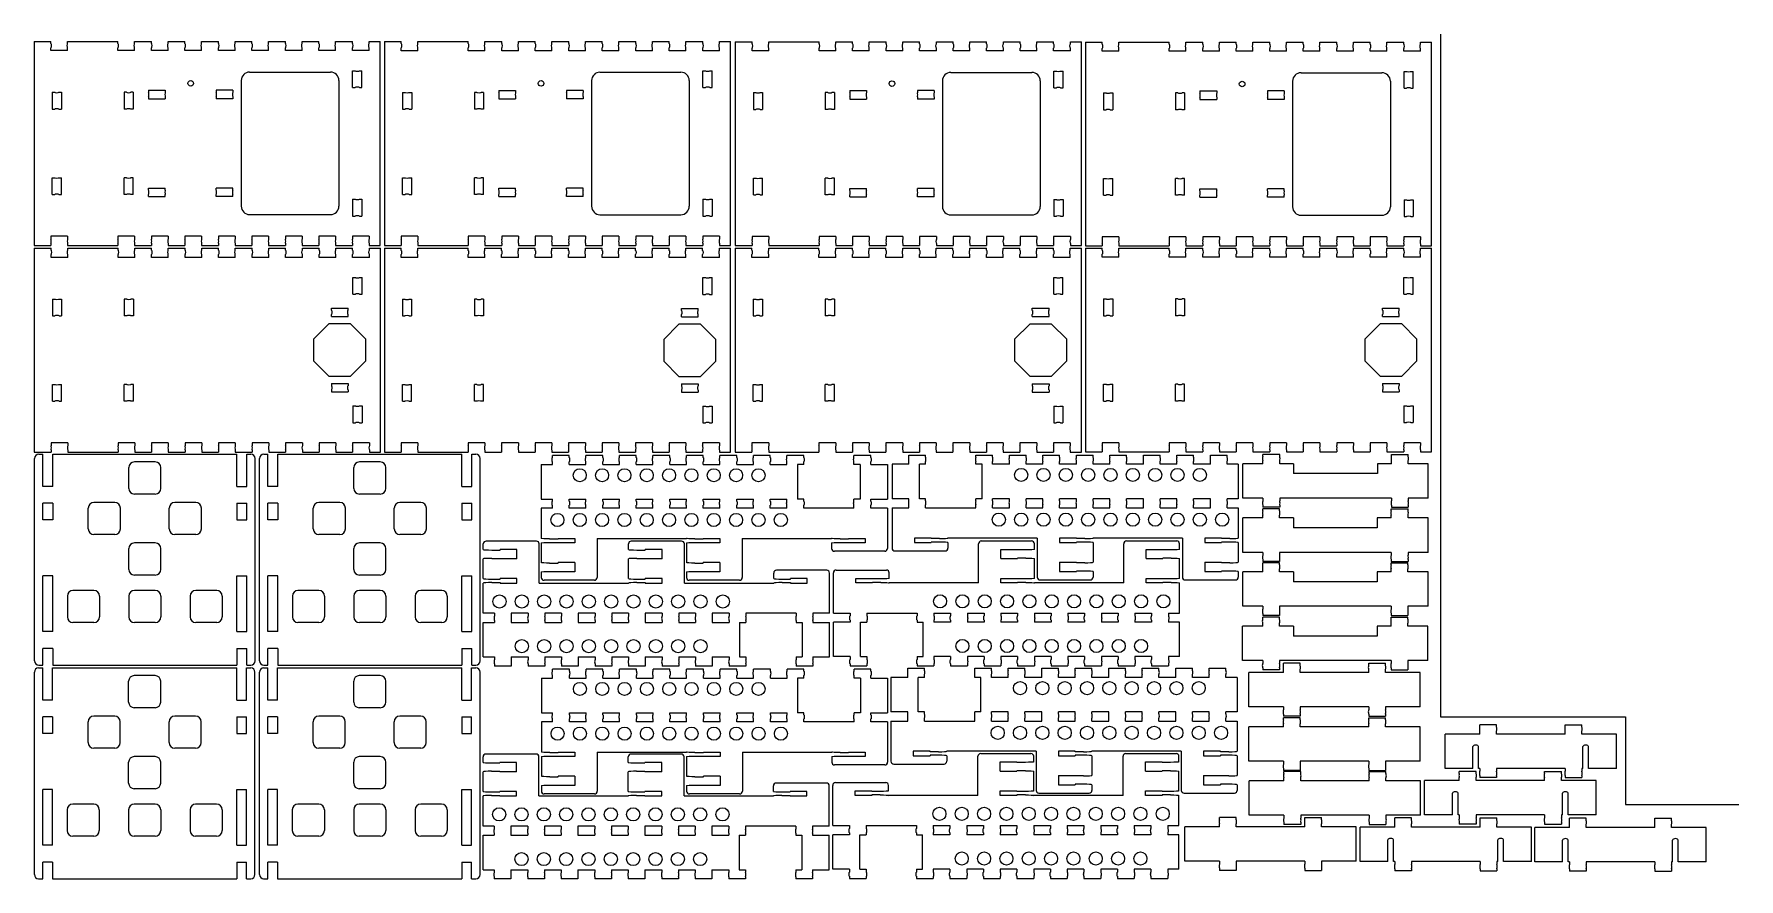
# Model space of a CAD drawing. Header units: millimetres. Extents: x 6 to 617, y 2 to 305.
import ezdxf

# ---------------------------------------------------------------- set-up
doc = ezdxf.new("R2010")
doc.units = ezdxf.units.MM
doc.header["$LTSCALE"] = 12.7
doc.linetypes.add('HIDDEN', pattern=[0.15, 0.1, -0.05])
for name, color, linetype, lineweight in [('Hidden', 7, 'HIDDEN', 15), ('SKETCHED_GEOMETRY', 1, 'Continuous', 15), ('Visible', 1, 'Continuous', 13)]:
    doc.layers.add(name, color=color, linetype=linetype, lineweight=lineweight)

msp = doc.modelspace()

# ---------------------------------------------------------------- linework, layer by layer
at = {"layer": 'Hidden', "color": 5, "linetype": 'Continuous', "lineweight": 15}
for centre in [(62.3, 287.2), (187.79, 287.18), (313.47, 287.09), (438.89, 286.97)]:
    msp.add_circle(centre, 1, dxfattribs=at)
at = {"layer": 'SKETCHED_GEOMETRY'}
for p, q in [((509.95, 304.82), (509.95, 60.46)), ((509.95, 60.46), (576.23, 60.46)), ((576.23, 60.46), (576.23, 29.09)), ((576.23, 29.09), (616.84, 29.09))]:
    msp.add_line(p, q, dxfattribs=at)
at = {"layer": 'Visible'}
for p, q in [((6.2, 302.2), (6.2, 229.2)), ((6.2, 302.2), (12.2, 302.2)), ((12.2, 301.45), (12.2, 302.2)), ((12.2, 298.9), (12.2, 299.95)), ((18.2, 301.45), (18.2, 302.2)), ((18.2, 302.2), (36.2, 302.2)), ((18.2, 298.9), (18.2, 299.95)), ((36.2, 301.45), (36.2, 302.2)), ((36.2, 298.9), (36.2, 299.95)), ((42.2, 301.45), (42.2, 302.2)), ((42.2, 302.2), (48.2, 302.2)), ((42.2, 298.9), (42.2, 299.95)), ((48.2, 301.45), (48.2, 302.2)), ((48.2, 298.9), (48.2, 299.95)), ((54.2, 301.45), (54.2, 302.2)), ((54.2, 302.2), (60.2, 302.2)), ((54.2, 298.9), (54.2, 299.95)), ((60.2, 301.45), (60.2, 302.2)), ((60.2, 298.9), (60.2, 299.95)), ((66.2, 301.45), (66.2, 302.2)), ((66.2, 302.2), (72.2, 302.2)), ((66.2, 298.9), (66.2, 299.95)), ((72.2, 301.45), (72.2, 302.2)), ((72.2, 298.9), (72.2, 299.95)), ((78.2, 301.45), (78.2, 302.2)), ((78.2, 302.2), (84.2, 302.2)), ((78.2, 298.9), (78.2, 299.95)), ((84.2, 301.45), (84.2, 302.2)), ((84.2, 298.9), (84.2, 299.95)), ((90.2, 301.45), (90.2, 302.2)), ((90.2, 302.2), (96.2, 302.2)), ((90.2, 298.9), (90.2, 299.95)), ((96.2, 301.45), (96.2, 302.2)), ((96.2, 298.9), (96.2, 299.95)), ((102.2, 301.45), (102.2, 302.2)), ((102.2, 302.2), (108.2, 302.2)), ((102.2, 298.9), (102.2, 299.95)), ((108.2, 301.45), (108.2, 302.2)), ((108.2, 298.9), (108.2, 299.95)), ((114.2, 301.45), (114.2, 302.2)), ((114.2, 302.2), (120.2, 302.2)), ((114.2, 298.9), (114.2, 299.95)), ((120.2, 301.45), (120.2, 302.2)), ((120.2, 298.9), (120.2, 299.95)), ((126.2, 301.45), (126.2, 302.2)), ((126.2, 302.2), (130.2, 302.2)), ((126.2, 298.9), (126.2, 299.95)), ((130.2, 229.2), (130.2, 302.2)), ((131.69, 302.18), (131.69, 229.18)), ((131.69, 302.18), (137.69, 302.18)), ((137.69, 301.43), (137.69, 302.18)), ((137.69, 298.88), (137.69, 299.93)), ((143.69, 301.43), (143.69, 302.18)), ((143.69, 302.18), (161.69, 302.18)), ((143.69, 298.88), (143.69, 299.93)), ((161.69, 301.43), (161.69, 302.18)), ((161.69, 298.88), (161.69, 299.93)), ((167.69, 301.43), (167.69, 302.18)), ((167.69, 302.18), (173.69, 302.18)), ((167.69, 298.88), (167.69, 299.93)), ((173.69, 301.43), (173.69, 302.18)), ((173.69, 298.88), (173.69, 299.93)), ((179.69, 301.43), (179.69, 302.18)), ((179.69, 302.18), (185.69, 302.18)), ((179.69, 298.88), (179.69, 299.93)), ((185.69, 301.43), (185.69, 302.18)), ((185.69, 298.88), (185.69, 299.93)), ((191.69, 301.43), (191.69, 302.18)), ((191.69, 302.18), (197.69, 302.18)), ((191.69, 298.88), (191.69, 299.93)), ((197.69, 301.43), (197.69, 302.18)), ((197.69, 298.88), (197.69, 299.93)), ((203.69, 301.43), (203.69, 302.18)), ((203.69, 302.18), (209.69, 302.18)), ((203.69, 298.88), (203.69, 299.93)), ((209.69, 301.43), (209.69, 302.18)), ((209.69, 298.88), (209.69, 299.93)), ((215.69, 301.43), (215.69, 302.18)), ((215.69, 302.18), (221.69, 302.18)), ((215.69, 298.88), (215.69, 299.93)), ((221.69, 301.43), (221.69, 302.18)), ((221.69, 298.88), (221.69, 299.93)), ((227.69, 301.43), (227.69, 302.18)), ((227.69, 302.18), (233.69, 302.18)), ((227.69, 298.88), (227.69, 299.93)), ((233.69, 301.43), (233.69, 302.18)), ((233.69, 298.88), (233.69, 299.93)), ((239.69, 301.43), (239.69, 302.18)), ((239.69, 302.18), (245.69, 302.18)), ((239.69, 298.88), (239.69, 299.93)), ((245.69, 301.43), (245.69, 302.18)), ((245.69, 298.88), (245.69, 299.93)), ((251.69, 301.43), (251.69, 302.18)), ((251.69, 302.18), (255.69, 302.18)), ((251.69, 298.88), (251.69, 299.93)), ((255.69, 229.18), (255.69, 302.18)), ((257.37, 302.09), (257.37, 229.09)), ((257.37, 302.09), (263.37, 302.09)), ((263.37, 301.34), (263.37, 302.09)), ((263.37, 298.79), (263.37, 299.84)), ((269.37, 301.34), (269.37, 302.09)), ((269.37, 302.09), (287.37, 302.09)), ((269.37, 298.79), (269.37, 299.84)), ((287.37, 301.34), (287.37, 302.09)), ((287.37, 298.79), (287.37, 299.84)), ((293.37, 301.34), (293.37, 302.09)), ((293.37, 302.09), (299.37, 302.09)), ((293.37, 298.79), (293.37, 299.84)), ((299.37, 301.34), (299.37, 302.09)), ((299.37, 298.79), (299.37, 299.84)), ((305.37, 301.34), (305.37, 302.09)), ((305.37, 302.09), (311.37, 302.09)), ((305.37, 298.79), (305.37, 299.84)), ((311.37, 301.34), (311.37, 302.09)), ((311.37, 298.79), (311.37, 299.84)), ((317.37, 301.34), (317.37, 302.09)), ((317.37, 302.09), (323.37, 302.09)), ((317.37, 298.79), (317.37, 299.84)), ((323.37, 301.34), (323.37, 302.09)), ((323.37, 298.79), (323.37, 299.84)), ((329.37, 301.34), (329.37, 302.09)), ((329.37, 302.09), (335.37, 302.09)), ((329.37, 298.79), (329.37, 299.84)), ((335.37, 301.34), (335.37, 302.09)), ((335.37, 298.79), (335.37, 299.84)), ((341.37, 301.34), (341.37, 302.09)), ((341.37, 302.09), (347.37, 302.09)), ((341.37, 298.79), (341.37, 299.84)), ((347.37, 301.34), (347.37, 302.09)), ((347.37, 298.79), (347.37, 299.84)), ((353.37, 301.34), (353.37, 302.09)), ((353.37, 302.09), (359.37, 302.09)), ((353.37, 298.79), (353.37, 299.84)), ((359.37, 301.34), (359.37, 302.09)), ((359.37, 298.79), (359.37, 299.84)), ((365.37, 301.34), (365.37, 302.09)), ((365.37, 302.09), (371.37, 302.09)), ((365.37, 298.79), (365.37, 299.84)), ((371.37, 301.34), (371.37, 302.09)), ((371.37, 298.79), (371.37, 299.84)), ((377.37, 301.34), (377.37, 302.09)), ((377.37, 302.09), (381.37, 302.09)), ((377.37, 298.79), (377.37, 299.84)), ((381.37, 229.09), (381.37, 302.09)), ((382.79, 301.97), (382.79, 228.97)), ((382.79, 301.97), (388.79, 301.97)), ((388.79, 301.22), (388.79, 301.97)), ((388.79, 298.67), (388.79, 299.72)), ((394.79, 301.22), (394.79, 301.97)), ((394.79, 301.97), (412.79, 301.97)), ((394.79, 298.67), (394.79, 299.72)), ((412.79, 301.22), (412.79, 301.97)), ((412.79, 298.67), (412.79, 299.72)), ((418.79, 301.22), (418.79, 301.97)), ((418.79, 301.97), (424.79, 301.97)), ((418.79, 298.67), (418.79, 299.72)), ((424.79, 301.22), (424.79, 301.97)), ((424.79, 298.67), (424.79, 299.72)), ((430.79, 301.22), (430.79, 301.97)), ((430.79, 301.97), (436.79, 301.97)), ((430.79, 298.67), (430.79, 299.72)), ((436.79, 301.22), (436.79, 301.97)), ((436.79, 298.67), (436.79, 299.72)), ((442.79, 301.22), (442.79, 301.97)), ((442.79, 301.97), (448.79, 301.97)), ((442.79, 298.67), (442.79, 299.72)), ((448.79, 301.22), (448.79, 301.97)), ((448.79, 298.67), (448.79, 299.72)), ((454.79, 301.22), (454.79, 301.97)), ((454.79, 301.97), (460.79, 301.97)), ((454.79, 298.67), (454.79, 299.72)), ((460.79, 301.22), (460.79, 301.97)), ((460.79, 298.67), (460.79, 299.72)), ((466.79, 301.22), (466.79, 301.97)), ((466.79, 301.97), (472.79, 301.97)), ((466.79, 298.67), (466.79, 299.72)), ((472.79, 301.22), (472.79, 301.97)), ((472.79, 298.67), (472.79, 299.72)), ((478.79, 301.22), (478.79, 301.97)), ((478.79, 301.97), (484.79, 301.97)), ((478.79, 298.67), (478.79, 299.72)), ((484.79, 301.22), (484.79, 301.97)), ((484.79, 298.67), (484.79, 299.72)), ((490.79, 301.22), (490.79, 301.97)), ((490.79, 301.97), (496.79, 301.97)), ((490.79, 298.67), (490.79, 299.72)), ((496.79, 301.22), (496.79, 301.97)), ((496.79, 298.67), (496.79, 299.72)), ((502.79, 301.22), (502.79, 301.97)), ((502.79, 301.97), (506.79, 301.97)), ((502.79, 298.67), (502.79, 299.72)), ((506.79, 228.97), (506.79, 301.97)), ((18.2, 298.9), (12.2, 298.9)), ((42.2, 298.9), (36.2, 298.9)), ((54.2, 298.9), (48.2, 298.9)), ((66.2, 298.9), (60.2, 298.9)), ((78.2, 298.9), (72.2, 298.9)), ((90.2, 298.9), (84.2, 298.9)), ((102.2, 298.9), (96.2, 298.9)), ((114.2, 298.9), (108.2, 298.9)), ((126.2, 298.9), (120.2, 298.9)), ((143.69, 298.88), (137.69, 298.88)), ((167.69, 298.88), (161.69, 298.88)), ((179.69, 298.88), (173.69, 298.88)), ((191.69, 298.88), (185.69, 298.88)), ((203.69, 298.88), (197.69, 298.88)), ((215.69, 298.88), (209.69, 298.88)), ((227.69, 298.88), (221.69, 298.88)), ((239.69, 298.88), (233.69, 298.88)), ((251.69, 298.88), (245.69, 298.88)), ((269.37, 298.79), (263.37, 298.79)), ((293.37, 298.79), (287.37, 298.79)), ((305.37, 298.79), (299.37, 298.79)), ((317.37, 298.79), (311.37, 298.79)), ((329.37, 298.79), (323.37, 298.79)), ((341.37, 298.79), (335.37, 298.79)), ((353.37, 298.79), (347.37, 298.79)), ((365.37, 298.79), (359.37, 298.79)), ((377.37, 298.79), (371.37, 298.79)), ((394.79, 298.67), (388.79, 298.67)), ((418.79, 298.67), (412.79, 298.67)), ((430.79, 298.67), (424.79, 298.67)), ((442.79, 298.67), (436.79, 298.67)), ((454.79, 298.67), (448.79, 298.67)), ((466.79, 298.67), (460.79, 298.67)), ((478.79, 298.67), (472.79, 298.67)), ((490.79, 298.67), (484.79, 298.67)), ((502.79, 298.67), (496.79, 298.67)), ((80.4, 288.2), (80.4, 243.2)), ((83.4, 291.2), (112.4, 291.2)), ((115.4, 288.2), (115.4, 243.2)), ((120.3, 285.7), (120.3, 291.7)), ((120.3, 291.7), (121.2, 291.7)), ((122.7, 291.7), (123.6, 291.7)), ((123.6, 285.7), (123.6, 291.7)), ((205.89, 288.18), (205.89, 243.18)), ((208.89, 291.18), (237.89, 291.18)), ((240.89, 288.18), (240.89, 243.18)), ((245.79, 285.68), (245.79, 291.68)), ((245.79, 291.68), (246.69, 291.68)), ((248.19, 291.68), (249.09, 291.68)), ((249.09, 285.68), (249.09, 291.68)), ((331.57, 288.09), (331.57, 243.09)), ((334.57, 291.09), (363.57, 291.09)), ((366.57, 288.09), (366.57, 243.09)), ((371.47, 285.59), (371.47, 291.59)), ((371.47, 291.59), (372.37, 291.59)), ((373.87, 291.59), (374.77, 291.59)), ((374.77, 285.59), (374.77, 291.59)), ((456.99, 287.97), (456.99, 242.97)), ((459.99, 290.97), (488.99, 290.97)), ((491.99, 287.97), (491.99, 242.97)), ((496.89, 285.47), (496.89, 291.47)), ((496.89, 291.47), (497.79, 291.47)), ((499.29, 291.47), (500.19, 291.47)), ((500.19, 285.47), (500.19, 291.47)), ((12.68, 283.98), (12.68, 277.98)), ((12.68, 283.98), (13.58, 283.98)), ((15.08, 283.98), (15.98, 283.98)), ((15.98, 283.98), (15.98, 277.98)), ((38.43, 283.98), (38.43, 277.98)), ((39.33, 283.98), (38.43, 283.98)), ((41.73, 283.98), (40.83, 283.98)), ((41.73, 283.98), (41.73, 277.98)), ((47.2, 284.7), (53.2, 284.7)), ((47.2, 284.7), (47.2, 283.95)), ((47.2, 282.45), (47.2, 281.7)), ((47.2, 281.7), (53.2, 281.7)), ((53.2, 284.7), (53.2, 283.95)), ((53.2, 282.45), (53.2, 281.7)), ((77.4, 284.7), (71.4, 284.7)), ((71.4, 284.7), (71.4, 283.95)), ((71.4, 282.45), (71.4, 281.7)), ((77.4, 281.7), (71.4, 281.7)), ((77.4, 284.7), (77.4, 283.95)), ((77.4, 282.45), (77.4, 281.7)), ((120.3, 285.7), (121.2, 285.7)), ((122.7, 285.7), (123.6, 285.7)), ((138.16, 283.96), (138.16, 277.96)), ((138.16, 283.96), (139.06, 283.96)), ((140.56, 283.96), (141.46, 283.96)), ((141.46, 283.96), (141.46, 277.96)), ((163.91, 283.96), (163.91, 277.96)), ((164.81, 283.96), (163.91, 283.96)), ((167.21, 283.96), (166.31, 283.96)), ((167.21, 283.96), (167.21, 277.96)), ((172.69, 284.68), (178.69, 284.68)), ((172.69, 284.68), (172.69, 283.93)), ((172.69, 282.43), (172.69, 281.68)), ((172.69, 281.68), (178.69, 281.68)), ((178.69, 284.68), (178.69, 283.93)), ((178.69, 282.43), (178.69, 281.68)), ((202.89, 284.68), (196.89, 284.68)), ((196.89, 284.68), (196.89, 283.93)), ((196.89, 282.43), (196.89, 281.68)), ((202.89, 281.68), (196.89, 281.68)), ((202.89, 284.68), (202.89, 283.93)), ((202.89, 282.43), (202.89, 281.68)), ((245.79, 285.68), (246.69, 285.68)), ((248.19, 285.68), (249.09, 285.68)), ((263.84, 283.87), (263.84, 277.87)), ((263.84, 283.87), (264.74, 283.87)), ((266.24, 283.87), (267.14, 283.87)), ((267.14, 283.87), (267.14, 277.87)), ((289.59, 283.87), (289.59, 277.87)), ((290.49, 283.87), (289.59, 283.87)), ((292.89, 283.87), (291.99, 283.87)), ((292.89, 283.87), (292.89, 277.87)), ((298.37, 284.59), (304.37, 284.59)), ((298.37, 284.59), (298.37, 283.84)), ((298.37, 282.34), (298.37, 281.59)), ((298.37, 281.59), (304.37, 281.59)), ((304.37, 284.59), (304.37, 283.84)), ((304.37, 282.34), (304.37, 281.59)), ((328.57, 284.59), (322.57, 284.59)), ((322.57, 284.59), (322.57, 283.84)), ((322.57, 282.34), (322.57, 281.59)), ((328.57, 281.59), (322.57, 281.59)), ((328.57, 284.59), (328.57, 283.84)), ((328.57, 282.34), (328.57, 281.59)), ((371.47, 285.59), (372.37, 285.59)), ((373.87, 285.59), (374.77, 285.59)), ((389.26, 283.75), (389.26, 277.75)), ((389.26, 283.75), (390.16, 283.75)), ((391.66, 283.75), (392.56, 283.75)), ((392.56, 283.75), (392.56, 277.75)), ((415.01, 283.75), (415.01, 277.75)), ((415.91, 283.75), (415.01, 283.75)), ((418.31, 283.75), (417.41, 283.75)), ((418.31, 283.75), (418.31, 277.75)), ((423.79, 284.47), (429.79, 284.47)), ((423.79, 284.47), (423.79, 283.72)), ((423.79, 282.22), (423.79, 281.47)), ((423.79, 281.47), (429.79, 281.47)), ((429.79, 284.47), (429.79, 283.72)), ((429.79, 282.22), (429.79, 281.47)), ((453.99, 284.47), (447.99, 284.47)), ((447.99, 284.47), (447.99, 283.72)), ((447.99, 282.22), (447.99, 281.47)), ((453.99, 281.47), (447.99, 281.47)), ((453.99, 284.47), (453.99, 283.72)), ((453.99, 282.22), (453.99, 281.47)), ((496.89, 285.47), (497.79, 285.47)), ((499.29, 285.47), (500.19, 285.47)), ((12.68, 277.98), (13.58, 277.98)), ((15.08, 277.98), (15.98, 277.98)), ((39.33, 277.98), (38.43, 277.98)), ((41.73, 277.98), (40.83, 277.98)), ((138.16, 277.96), (139.06, 277.96)), ((140.56, 277.96), (141.46, 277.96)), ((164.81, 277.96), (163.91, 277.96)), ((167.21, 277.96), (166.31, 277.96)), ((263.84, 277.87), (264.74, 277.87)), ((266.24, 277.87), (267.14, 277.87)), ((290.49, 277.87), (289.59, 277.87)), ((292.89, 277.87), (291.99, 277.87)), ((389.26, 277.75), (390.16, 277.75)), ((391.66, 277.75), (392.56, 277.75)), ((415.91, 277.75), (415.01, 277.75)), ((418.31, 277.75), (417.41, 277.75)), ((12.68, 253.42), (13.58, 253.42)), ((12.68, 247.42), (12.68, 253.42)), ((15.08, 253.42), (15.98, 253.42)), ((15.98, 247.42), (15.98, 253.42)), ((38.43, 247.42), (38.43, 253.42)), ((39.33, 253.42), (38.43, 253.42)), ((41.73, 253.42), (40.83, 253.42)), ((41.73, 247.42), (41.73, 253.42)), ((138.16, 253.4), (139.06, 253.4)), ((138.16, 247.4), (138.16, 253.4)), ((140.56, 253.4), (141.46, 253.4)), ((141.46, 247.4), (141.46, 253.4)), ((163.91, 247.4), (163.91, 253.4)), ((164.81, 253.4), (163.91, 253.4)), ((167.21, 253.4), (166.31, 253.4)), ((167.21, 247.4), (167.21, 253.4)), ((263.84, 253.31), (264.74, 253.31)), ((263.84, 247.31), (263.84, 253.31)), ((266.24, 253.31), (267.14, 253.31)), ((267.14, 247.31), (267.14, 253.31)), ((289.59, 247.31), (289.59, 253.31)), ((290.49, 253.31), (289.59, 253.31)), ((292.89, 253.31), (291.99, 253.31)), ((292.89, 247.31), (292.89, 253.31)), ((389.26, 253.19), (390.16, 253.19)), ((389.26, 247.19), (389.26, 253.19)), ((391.66, 253.19), (392.56, 253.19)), ((392.56, 247.19), (392.56, 253.19)), ((415.01, 247.19), (415.01, 253.19)), ((415.91, 253.19), (415.01, 253.19)), ((418.31, 253.19), (417.41, 253.19)), ((418.31, 247.19), (418.31, 253.19)), ((12.68, 247.42), (13.58, 247.42)), ((15.08, 247.42), (15.98, 247.42)), ((39.33, 247.42), (38.43, 247.42)), ((41.73, 247.42), (40.83, 247.42)), ((47.2, 249.7), (53.2, 249.7)), ((47.2, 248.95), (47.2, 249.7)), ((47.2, 246.7), (47.2, 247.45)), ((47.2, 246.7), (53.2, 246.7)), ((53.2, 248.95), (53.2, 249.7)), ((53.2, 246.7), (53.2, 247.45)), ((77.4, 249.7), (71.4, 249.7)), ((71.4, 248.95), (71.4, 249.7)), ((71.4, 246.7), (71.4, 247.45)), ((77.4, 246.7), (71.4, 246.7)), ((77.4, 248.95), (77.4, 249.7)), ((77.4, 246.7), (77.4, 247.45)), ((120.3, 245.7), (120.3, 239.7)), ((120.3, 245.7), (121.2, 245.7)), ((122.7, 245.7), (123.6, 245.7)), ((123.6, 245.7), (123.6, 239.7)), ((138.16, 247.4), (139.06, 247.4)), ((140.56, 247.4), (141.46, 247.4)), ((164.81, 247.4), (163.91, 247.4)), ((167.21, 247.4), (166.31, 247.4)), ((172.69, 249.68), (178.69, 249.68)), ((172.69, 248.93), (172.69, 249.68)), ((172.69, 246.68), (172.69, 247.43)), ((172.69, 246.68), (178.69, 246.68)), ((178.69, 248.93), (178.69, 249.68)), ((178.69, 246.68), (178.69, 247.43)), ((202.89, 249.68), (196.89, 249.68)), ((196.89, 248.93), (196.89, 249.68)), ((196.89, 246.68), (196.89, 247.43)), ((202.89, 246.68), (196.89, 246.68)), ((202.89, 248.93), (202.89, 249.68)), ((202.89, 246.68), (202.89, 247.43)), ((245.79, 245.68), (245.79, 239.68)), ((245.79, 245.68), (246.69, 245.68)), ((248.19, 245.68), (249.09, 245.68)), ((249.09, 245.68), (249.09, 239.68)), ((263.84, 247.31), (264.74, 247.31)), ((266.24, 247.31), (267.14, 247.31)), ((290.49, 247.31), (289.59, 247.31)), ((292.89, 247.31), (291.99, 247.31)), ((298.37, 249.59), (304.37, 249.59)), ((298.37, 248.84), (298.37, 249.59)), ((298.37, 246.59), (298.37, 247.34)), ((298.37, 246.59), (304.37, 246.59)), ((304.37, 248.84), (304.37, 249.59)), ((304.37, 246.59), (304.37, 247.34)), ((328.57, 249.59), (322.57, 249.59)), ((322.57, 248.84), (322.57, 249.59)), ((322.57, 246.59), (322.57, 247.34)), ((328.57, 246.59), (322.57, 246.59)), ((328.57, 248.84), (328.57, 249.59)), ((328.57, 246.59), (328.57, 247.34)), ((371.47, 245.59), (371.47, 239.59)), ((371.47, 245.59), (372.37, 245.59)), ((373.87, 245.59), (374.77, 245.59)), ((374.77, 245.59), (374.77, 239.59)), ((389.26, 247.19), (390.16, 247.19)), ((391.66, 247.19), (392.56, 247.19)), ((415.91, 247.19), (415.01, 247.19)), ((418.31, 247.19), (417.41, 247.19)), ((423.79, 249.47), (429.79, 249.47)), ((423.79, 248.72), (423.79, 249.47)), ((423.79, 246.47), (423.79, 247.22)), ((423.79, 246.47), (429.79, 246.47)), ((429.79, 248.72), (429.79, 249.47)), ((429.79, 246.47), (429.79, 247.22)), ((453.99, 249.47), (447.99, 249.47)), ((447.99, 248.72), (447.99, 249.47)), ((447.99, 246.47), (447.99, 247.22)), ((453.99, 246.47), (447.99, 246.47)), ((453.99, 248.72), (453.99, 249.47)), ((453.99, 246.47), (453.99, 247.22)), ((496.89, 245.47), (496.89, 239.47)), ((496.89, 245.47), (497.79, 245.47)), ((499.29, 245.47), (500.19, 245.47)), ((500.19, 245.47), (500.19, 239.47)), ((83.4, 240.2), (112.4, 240.2)), ((120.3, 239.7), (121.2, 239.7)), ((122.7, 239.7), (123.6, 239.7)), ((208.89, 240.18), (237.89, 240.18)), ((245.79, 239.68), (246.69, 239.68)), ((248.19, 239.68), (249.09, 239.68)), ((334.57, 240.09), (363.57, 240.09)), ((371.47, 239.59), (372.37, 239.59)), ((373.87, 239.59), (374.77, 239.59)), ((459.99, 239.97), (488.99, 239.97)), ((496.89, 239.47), (497.79, 239.47)), ((499.29, 239.47), (500.19, 239.47)), ((18.2, 232.5), (12.2, 232.5)), ((12.2, 232.5), (12.2, 231.45)), ((18.2, 232.5), (18.2, 231.45)), ((42.2, 232.5), (36.2, 232.5)), ((36.2, 232.5), (36.2, 231.45)), ((42.2, 232.5), (42.2, 231.45)), ((54.2, 232.5), (48.2, 232.5)), ((48.2, 232.5), (48.2, 231.45)), ((54.2, 232.5), (54.2, 231.45)), ((66.2, 232.5), (60.2, 232.5)), ((60.2, 232.5), (60.2, 231.45)), ((66.2, 232.5), (66.2, 231.45)), ((78.2, 232.5), (72.2, 232.5)), ((72.2, 232.5), (72.2, 231.45)), ((78.2, 232.5), (78.2, 231.45)), ((90.2, 232.5), (84.2, 232.5)), ((84.2, 232.5), (84.2, 231.45)), ((90.2, 232.5), (90.2, 231.45)), ((102.2, 232.5), (96.2, 232.5)), ((96.2, 232.5), (96.2, 231.45)), ((102.2, 232.5), (102.2, 231.45)), ((114.2, 232.5), (108.2, 232.5)), ((108.2, 232.5), (108.2, 231.45)), ((114.2, 232.5), (114.2, 231.45)), ((126.2, 232.5), (120.2, 232.5)), ((120.2, 232.5), (120.2, 231.45)), ((126.2, 232.5), (126.2, 231.45)), ((143.69, 232.48), (137.69, 232.48)), ((137.69, 232.48), (137.69, 231.43)), ((143.69, 232.48), (143.69, 231.43)), ((167.69, 232.48), (161.69, 232.48)), ((161.69, 232.48), (161.69, 231.43)), ((167.69, 232.48), (167.69, 231.43)), ((179.69, 232.48), (173.69, 232.48)), ((173.69, 232.48), (173.69, 231.43)), ((179.69, 232.48), (179.69, 231.43)), ((191.69, 232.48), (185.69, 232.48)), ((185.69, 232.48), (185.69, 231.43)), ((191.69, 232.48), (191.69, 231.43)), ((203.69, 232.48), (197.69, 232.48)), ((197.69, 232.48), (197.69, 231.43)), ((203.69, 232.48), (203.69, 231.43)), ((215.69, 232.48), (209.69, 232.48)), ((209.69, 232.48), (209.69, 231.43)), ((215.69, 232.48), (215.69, 231.43)), ((227.69, 232.48), (221.69, 232.48)), ((221.69, 232.48), (221.69, 231.43)), ((227.69, 232.48), (227.69, 231.43)), ((239.69, 232.48), (233.69, 232.48)), ((233.69, 232.48), (233.69, 231.43)), ((239.69, 232.48), (239.69, 231.43)), ((251.69, 232.48), (245.69, 232.48)), ((245.69, 232.48), (245.69, 231.43)), ((251.69, 232.48), (251.69, 231.43)), ((269.37, 232.39), (263.37, 232.39)), ((263.37, 232.39), (263.37, 231.34)), ((269.37, 232.39), (269.37, 231.34)), ((293.37, 232.39), (287.37, 232.39)), ((287.37, 232.39), (287.37, 231.34)), ((293.37, 232.39), (293.37, 231.34)), ((305.37, 232.39), (299.37, 232.39)), ((299.37, 232.39), (299.37, 231.34)), ((305.37, 232.39), (305.37, 231.34)), ((317.37, 232.39), (311.37, 232.39)), ((311.37, 232.39), (311.37, 231.34)), ((317.37, 232.39), (317.37, 231.34)), ((329.37, 232.39), (323.37, 232.39)), ((323.37, 232.39), (323.37, 231.34)), ((329.37, 232.39), (329.37, 231.34)), ((341.37, 232.39), (335.37, 232.39)), ((335.37, 232.39), (335.37, 231.34)), ((341.37, 232.39), (341.37, 231.34)), ((353.37, 232.39), (347.37, 232.39)), ((347.37, 232.39), (347.37, 231.34)), ((353.37, 232.39), (353.37, 231.34)), ((365.37, 232.39), (359.37, 232.39)), ((359.37, 232.39), (359.37, 231.34)), ((365.37, 232.39), (365.37, 231.34)), ((377.37, 232.39), (371.37, 232.39)), ((371.37, 232.39), (371.37, 231.34)), ((377.37, 232.39), (377.37, 231.34)), ((394.79, 232.27), (388.79, 232.27)), ((388.79, 232.27), (388.79, 231.22)), ((394.79, 232.27), (394.79, 231.22)), ((418.79, 232.27), (412.79, 232.27)), ((412.79, 232.27), (412.79, 231.22)), ((418.79, 232.27), (418.79, 231.22)), ((430.79, 232.27), (424.79, 232.27)), ((424.79, 232.27), (424.79, 231.22)), ((430.79, 232.27), (430.79, 231.22)), ((442.79, 232.27), (436.79, 232.27)), ((436.79, 232.27), (436.79, 231.22)), ((442.79, 232.27), (442.79, 231.22)), ((454.79, 232.27), (448.79, 232.27)), ((448.79, 232.27), (448.79, 231.22)), ((454.79, 232.27), (454.79, 231.22)), ((466.79, 232.27), (460.79, 232.27)), ((460.79, 232.27), (460.79, 231.22)), ((466.79, 232.27), (466.79, 231.22)), ((478.79, 232.27), (472.79, 232.27)), ((472.79, 232.27), (472.79, 231.22)), ((478.79, 232.27), (478.79, 231.22)), ((490.79, 232.27), (484.79, 232.27)), ((484.79, 232.27), (484.79, 231.22)), ((490.79, 232.27), (490.79, 231.22)), ((502.79, 232.27), (496.79, 232.27)), ((496.79, 232.27), (496.79, 231.22)), ((502.79, 232.27), (502.79, 231.22)), ((6.2, 229.2), (12.2, 229.2)), ((6.28, 228.21), (6.28, 155.21)), ((6.28, 228.21), (12.28, 228.21)), ((12.2, 229.95), (12.2, 229.2)), ((12.28, 227.46), (12.28, 228.21)), ((12.28, 224.91), (12.28, 225.96)), ((18.2, 229.95), (18.2, 229.2)), ((18.2, 229.2), (36.2, 229.2)), ((18.28, 227.46), (18.28, 228.21)), ((18.28, 228.21), (36.28, 228.21)), ((18.28, 224.91), (18.28, 225.96)), ((36.2, 229.95), (36.2, 229.2)), ((36.28, 227.46), (36.28, 228.21)), ((36.28, 224.91), (36.28, 225.96)), ((42.2, 229.95), (42.2, 229.2)), ((42.2, 229.2), (48.2, 229.2)), ((42.28, 227.46), (42.28, 228.21)), ((42.28, 228.21), (48.28, 228.21)), ((42.28, 224.91), (42.28, 225.96)), ((48.2, 229.95), (48.2, 229.2)), ((48.28, 227.46), (48.28, 228.21)), ((48.28, 224.91), (48.28, 225.96)), ((54.2, 229.95), (54.2, 229.2)), ((54.2, 229.2), (60.2, 229.2)), ((54.28, 227.46), (54.28, 228.21)), ((54.28, 228.21), (60.28, 228.21)), ((54.28, 224.91), (54.28, 225.96)), ((60.2, 229.95), (60.2, 229.2)), ((60.28, 227.46), (60.28, 228.21)), ((60.28, 224.91), (60.28, 225.96)), ((66.2, 229.95), (66.2, 229.2)), ((66.2, 229.2), (72.2, 229.2)), ((66.28, 227.46), (66.28, 228.21)), ((66.28, 228.21), (72.28, 228.21)), ((66.28, 224.91), (66.28, 225.96)), ((72.2, 229.95), (72.2, 229.2)), ((72.28, 227.46), (72.28, 228.21)), ((72.28, 224.91), (72.28, 225.96)), ((78.2, 229.95), (78.2, 229.2)), ((78.2, 229.2), (84.2, 229.2)), ((78.28, 227.46), (78.28, 228.21)), ((78.28, 228.21), (84.28, 228.21)), ((78.28, 224.91), (78.28, 225.96)), ((84.2, 229.95), (84.2, 229.2)), ((84.28, 227.46), (84.28, 228.21)), ((84.28, 224.91), (84.28, 225.96)), ((90.2, 229.95), (90.2, 229.2)), ((90.2, 229.2), (96.2, 229.2)), ((90.28, 227.46), (90.28, 228.21)), ((90.28, 228.21), (96.28, 228.21)), ((90.28, 224.91), (90.28, 225.96)), ((96.2, 229.95), (96.2, 229.2)), ((96.28, 227.46), (96.28, 228.21)), ((96.28, 224.91), (96.28, 225.96)), ((102.2, 229.95), (102.2, 229.2)), ((102.2, 229.2), (108.2, 229.2)), ((102.28, 227.46), (102.28, 228.21)), ((102.28, 228.21), (108.28, 228.21)), ((102.28, 224.91), (102.28, 225.96)), ((108.2, 229.95), (108.2, 229.2)), ((108.28, 227.46), (108.28, 228.21)), ((108.28, 224.91), (108.28, 225.96)), ((114.2, 229.95), (114.2, 229.2)), ((114.2, 229.2), (120.2, 229.2)), ((114.28, 227.46), (114.28, 228.21)), ((114.28, 228.21), (120.28, 228.21)), ((114.28, 224.91), (114.28, 225.96)), ((120.2, 229.95), (120.2, 229.2)), ((120.28, 227.46), (120.28, 228.21)), ((120.28, 224.91), (120.28, 225.96)), ((126.2, 229.95), (126.2, 229.2)), ((126.2, 229.2), (130.2, 229.2)), ((126.28, 227.46), (126.28, 228.21)), ((126.28, 228.21), (130.28, 228.21)), ((126.28, 224.91), (126.28, 225.96)), ((130.28, 155.21), (130.28, 228.21)), ((131.67, 228.15), (131.67, 155.15)), ((131.67, 228.15), (137.67, 228.15)), ((131.69, 229.18), (137.69, 229.18)), ((137.67, 227.4), (137.67, 228.15)), ((137.69, 229.93), (137.69, 229.18)), ((143.67, 227.4), (143.67, 228.15)), ((143.67, 228.15), (161.67, 228.15)), ((143.69, 229.93), (143.69, 229.18)), ((143.69, 229.18), (161.69, 229.18)), ((161.67, 227.4), (161.67, 228.15)), ((161.69, 229.93), (161.69, 229.18)), ((167.67, 227.4), (167.67, 228.15)), ((167.67, 228.15), (173.67, 228.15)), ((167.69, 229.93), (167.69, 229.18)), ((167.69, 229.18), (173.69, 229.18)), ((173.67, 227.4), (173.67, 228.15)), ((173.69, 229.93), (173.69, 229.18)), ((179.67, 227.4), (179.67, 228.15)), ((179.67, 228.15), (185.67, 228.15)), ((179.69, 229.93), (179.69, 229.18)), ((179.69, 229.18), (185.69, 229.18)), ((185.67, 227.4), (185.67, 228.15)), ((185.69, 229.93), (185.69, 229.18)), ((191.67, 227.4), (191.67, 228.15)), ((191.67, 228.15), (197.67, 228.15)), ((191.69, 229.93), (191.69, 229.18)), ((191.69, 229.18), (197.69, 229.18)), ((197.67, 227.4), (197.67, 228.15)), ((197.69, 229.93), (197.69, 229.18)), ((203.67, 227.4), (203.67, 228.15)), ((203.67, 228.15), (209.67, 228.15)), ((203.69, 229.93), (203.69, 229.18)), ((203.69, 229.18), (209.69, 229.18)), ((209.67, 227.4), (209.67, 228.15)), ((209.69, 229.93), (209.69, 229.18)), ((215.67, 227.4), (215.67, 228.15)), ((215.67, 228.15), (221.67, 228.15)), ((215.69, 229.93), (215.69, 229.18)), ((215.69, 229.18), (221.69, 229.18)), ((221.67, 227.4), (221.67, 228.15)), ((221.69, 229.93), (221.69, 229.18)), ((227.67, 227.4), (227.67, 228.15)), ((227.67, 228.15), (233.67, 228.15)), ((227.69, 229.93), (227.69, 229.18)), ((227.69, 229.18), (233.69, 229.18)), ((233.67, 227.4), (233.67, 228.15)), ((233.69, 229.93), (233.69, 229.18)), ((239.67, 227.4), (239.67, 228.15)), ((239.67, 228.15), (245.67, 228.15)), ((239.69, 229.93), (239.69, 229.18)), ((239.69, 229.18), (245.69, 229.18)), ((245.67, 227.4), (245.67, 228.15)), ((245.69, 229.93), (245.69, 229.18)), ((251.67, 227.4), (251.67, 228.15)), ((251.67, 228.15), (255.67, 228.15)), ((251.69, 229.93), (251.69, 229.18)), ((251.69, 229.18), (255.69, 229.18)), ((255.67, 155.15), (255.67, 228.15)), ((257.33, 228.18), (257.33, 155.18)), ((257.33, 228.18), (263.33, 228.18)), ((257.37, 229.09), (263.37, 229.09)), ((263.33, 227.43), (263.33, 228.18)), ((263.37, 229.84), (263.37, 229.09)), ((269.33, 227.43), (269.33, 228.18)), ((269.33, 228.18), (287.33, 228.18)), ((269.37, 229.84), (269.37, 229.09)), ((269.37, 229.09), (287.37, 229.09)), ((287.33, 227.43), (287.33, 228.18)), ((287.37, 229.84), (287.37, 229.09)), ((293.33, 227.43), (293.33, 228.18)), ((293.33, 228.18), (299.33, 228.18)), ((293.37, 229.84), (293.37, 229.09)), ((293.37, 229.09), (299.37, 229.09)), ((299.33, 227.43), (299.33, 228.18)), ((299.37, 229.84), (299.37, 229.09)), ((305.33, 227.43), (305.33, 228.18)), ((305.33, 228.18), (311.33, 228.18)), ((305.37, 229.84), (305.37, 229.09)), ((305.37, 229.09), (311.37, 229.09)), ((311.33, 227.43), (311.33, 228.18)), ((311.37, 229.84), (311.37, 229.09)), ((317.33, 227.43), (317.33, 228.18)), ((317.33, 228.18), (323.33, 228.18)), ((317.37, 229.84), (317.37, 229.09)), ((317.37, 229.09), (323.37, 229.09)), ((323.33, 227.43), (323.33, 228.18)), ((323.37, 229.84), (323.37, 229.09)), ((329.33, 227.43), (329.33, 228.18)), ((329.33, 228.18), (335.33, 228.18)), ((329.37, 229.84), (329.37, 229.09)), ((329.37, 229.09), (335.37, 229.09)), ((335.33, 227.43), (335.33, 228.18)), ((335.37, 229.84), (335.37, 229.09)), ((341.33, 227.43), (341.33, 228.18)), ((341.33, 228.18), (347.33, 228.18)), ((341.37, 229.84), (341.37, 229.09)), ((341.37, 229.09), (347.37, 229.09)), ((347.33, 227.43), (347.33, 228.18)), ((347.37, 229.84), (347.37, 229.09)), ((353.33, 227.43), (353.33, 228.18)), ((353.33, 228.18), (359.33, 228.18)), ((353.37, 229.84), (353.37, 229.09)), ((353.37, 229.09), (359.37, 229.09)), ((359.33, 227.43), (359.33, 228.18)), ((359.37, 229.84), (359.37, 229.09)), ((365.33, 227.43), (365.33, 228.18)), ((365.33, 228.18), (371.33, 228.18)), ((365.37, 229.84), (365.37, 229.09)), ((365.37, 229.09), (371.37, 229.09)), ((371.33, 227.43), (371.33, 228.18)), ((371.37, 229.84), (371.37, 229.09)), ((377.33, 227.43), (377.33, 228.18)), ((377.33, 228.18), (381.33, 228.18)), ((377.37, 229.84), (377.37, 229.09)), ((377.37, 229.09), (381.37, 229.09)), ((381.33, 155.18), (381.33, 228.18)), ((382.78, 228.24), (382.78, 155.24)), ((382.78, 228.24), (388.78, 228.24)), ((382.79, 228.97), (388.79, 228.97)), ((388.78, 227.49), (388.78, 228.24)), ((388.78, 224.94), (388.78, 225.99)), ((388.79, 229.72), (388.79, 228.97)), ((394.78, 227.49), (394.78, 228.24)), ((394.78, 228.24), (412.78, 228.24)), ((394.78, 224.94), (394.78, 225.99)), ((394.79, 229.72), (394.79, 228.97)), ((394.79, 228.97), (412.79, 228.97)), ((412.78, 227.49), (412.78, 228.24)), ((412.78, 224.94), (412.78, 225.99)), ((412.79, 229.72), (412.79, 228.97)), ((418.78, 227.49), (418.78, 228.24)), ((418.78, 228.24), (424.78, 228.24)), ((418.78, 224.94), (418.78, 225.99)), ((418.79, 229.72), (418.79, 228.97)), ((418.79, 228.97), (424.79, 228.97)), ((424.78, 227.49), (424.78, 228.24)), ((424.78, 224.94), (424.78, 225.99)), ((424.79, 229.72), (424.79, 228.97)), ((430.78, 227.49), (430.78, 228.24)), ((430.78, 228.24), (436.78, 228.24)), ((430.78, 224.94), (430.78, 225.99)), ((430.79, 229.72), (430.79, 228.97)), ((430.79, 228.97), (436.79, 228.97)), ((436.78, 227.49), (436.78, 228.24)), ((436.78, 224.94), (436.78, 225.99)), ((436.79, 229.72), (436.79, 228.97)), ((442.78, 227.49), (442.78, 228.24)), ((442.78, 228.24), (448.78, 228.24)), ((442.78, 224.94), (442.78, 225.99)), ((442.79, 229.72), (442.79, 228.97)), ((442.79, 228.97), (448.79, 228.97)), ((448.78, 227.49), (448.78, 228.24)), ((448.78, 224.94), (448.78, 225.99)), ((448.79, 229.72), (448.79, 228.97)), ((454.78, 227.49), (454.78, 228.24)), ((454.78, 228.24), (460.78, 228.24)), ((454.78, 224.94), (454.78, 225.99)), ((454.79, 229.72), (454.79, 228.97)), ((454.79, 228.97), (460.79, 228.97)), ((460.78, 227.49), (460.78, 228.24)), ((460.78, 224.94), (460.78, 225.99)), ((460.79, 229.72), (460.79, 228.97)), ((466.78, 227.49), (466.78, 228.24)), ((466.78, 228.24), (472.78, 228.24)), ((466.78, 224.94), (466.78, 225.99)), ((466.79, 229.72), (466.79, 228.97)), ((466.79, 228.97), (472.79, 228.97)), ((472.78, 227.49), (472.78, 228.24)), ((472.78, 224.94), (472.78, 225.99)), ((472.79, 229.72), (472.79, 228.97)), ((478.78, 227.49), (478.78, 228.24)), ((478.78, 228.24), (484.78, 228.24)), ((478.78, 224.94), (478.78, 225.99)), ((478.79, 229.72), (478.79, 228.97)), ((478.79, 228.97), (484.79, 228.97)), ((484.78, 227.49), (484.78, 228.24)), ((484.78, 224.94), (484.78, 225.99)), ((484.79, 229.72), (484.79, 228.97)), ((490.78, 227.49), (490.78, 228.24)), ((490.78, 228.24), (496.78, 228.24)), ((490.78, 224.94), (490.78, 225.99)), ((490.79, 229.72), (490.79, 228.97)), ((490.79, 228.97), (496.79, 228.97)), ((496.78, 227.49), (496.78, 228.24)), ((496.78, 224.94), (496.78, 225.99)), ((496.79, 229.72), (496.79, 228.97)), ((502.78, 227.49), (502.78, 228.24)), ((502.78, 228.24), (506.78, 228.24)), ((502.78, 224.94), (502.78, 225.99)), ((502.79, 229.72), (502.79, 228.97)), ((502.79, 228.97), (506.79, 228.97)), ((506.78, 155.24), (506.78, 228.24)), ((18.28, 224.91), (12.28, 224.91)), ((42.28, 224.91), (36.28, 224.91)), ((54.28, 224.91), (48.28, 224.91)), ((66.28, 224.91), (60.28, 224.91)), ((78.28, 224.91), (72.28, 224.91)), ((90.28, 224.91), (84.28, 224.91)), ((102.28, 224.91), (96.28, 224.91)), ((114.28, 224.91), (108.28, 224.91)), ((126.28, 224.91), (120.28, 224.91)), ((137.67, 224.85), (137.67, 225.9)), ((143.67, 224.85), (137.67, 224.85)), ((143.67, 224.85), (143.67, 225.9)), ((161.67, 224.85), (161.67, 225.9)), ((167.67, 224.85), (161.67, 224.85)), ((167.67, 224.85), (167.67, 225.9)), ((173.67, 224.85), (173.67, 225.9)), ((179.67, 224.85), (173.67, 224.85)), ((179.67, 224.85), (179.67, 225.9)), ((185.67, 224.85), (185.67, 225.9)), ((191.67, 224.85), (185.67, 224.85)), ((191.67, 224.85), (191.67, 225.9)), ((197.67, 224.85), (197.67, 225.9)), ((203.67, 224.85), (197.67, 224.85)), ((203.67, 224.85), (203.67, 225.9)), ((209.67, 224.85), (209.67, 225.9)), ((215.67, 224.85), (209.67, 224.85)), ((215.67, 224.85), (215.67, 225.9)), ((221.67, 224.85), (221.67, 225.9)), ((227.67, 224.85), (221.67, 224.85)), ((227.67, 224.85), (227.67, 225.9)), ((233.67, 224.85), (233.67, 225.9)), ((239.67, 224.85), (233.67, 224.85)), ((239.67, 224.85), (239.67, 225.9)), ((245.67, 224.85), (245.67, 225.9)), ((251.67, 224.85), (245.67, 224.85)), ((251.67, 224.85), (251.67, 225.9)), ((263.33, 224.88), (263.33, 225.93)), ((269.33, 224.88), (263.33, 224.88)), ((269.33, 224.88), (269.33, 225.93)), ((287.33, 224.88), (287.33, 225.93)), ((293.33, 224.88), (287.33, 224.88)), ((293.33, 224.88), (293.33, 225.93)), ((299.33, 224.88), (299.33, 225.93)), ((305.33, 224.88), (299.33, 224.88)), ((305.33, 224.88), (305.33, 225.93)), ((311.33, 224.88), (311.33, 225.93)), ((317.33, 224.88), (311.33, 224.88)), ((317.33, 224.88), (317.33, 225.93)), ((323.33, 224.88), (323.33, 225.93)), ((329.33, 224.88), (323.33, 224.88)), ((329.33, 224.88), (329.33, 225.93)), ((335.33, 224.88), (335.33, 225.93)), ((341.33, 224.88), (335.33, 224.88)), ((341.33, 224.88), (341.33, 225.93)), ((347.33, 224.88), (347.33, 225.93)), ((353.33, 224.88), (347.33, 224.88)), ((353.33, 224.88), (353.33, 225.93)), ((359.33, 224.88), (359.33, 225.93)), ((365.33, 224.88), (359.33, 224.88)), ((365.33, 224.88), (365.33, 225.93)), ((371.33, 224.88), (371.33, 225.93)), ((377.33, 224.88), (371.33, 224.88)), ((377.33, 224.88), (377.33, 225.93)), ((394.78, 224.94), (388.78, 224.94)), ((418.78, 224.94), (412.78, 224.94)), ((430.78, 224.94), (424.78, 224.94)), ((442.78, 224.94), (436.78, 224.94)), ((454.78, 224.94), (448.78, 224.94)), ((466.78, 224.94), (460.78, 224.94)), ((478.78, 224.94), (472.78, 224.94)), ((490.78, 224.94), (484.78, 224.94)), ((502.78, 224.94), (496.78, 224.94)), ((120.38, 211.71), (120.38, 217.71)), ((120.38, 217.71), (121.28, 217.71)), ((122.78, 217.71), (123.68, 217.71)), ((123.68, 211.71), (123.68, 217.71)), ((245.77, 211.65), (245.77, 217.65)), ((245.77, 217.65), (246.67, 217.65)), ((248.17, 217.65), (249.07, 217.65)), ((249.07, 211.65), (249.07, 217.65)), ((371.43, 211.68), (371.43, 217.68)), ((371.43, 217.68), (372.33, 217.68)), ((373.83, 217.68), (374.73, 217.68)), ((374.73, 211.68), (374.73, 217.68)), ((496.88, 211.74), (496.88, 217.74)), ((496.88, 217.74), (497.78, 217.74)), ((499.28, 217.74), (500.18, 217.74)), ((500.18, 211.74), (500.18, 217.74)), ((12.75, 209.99), (12.75, 203.99)), ((12.75, 209.99), (13.65, 209.99)), ((15.15, 209.99), (16.05, 209.99)), ((16.05, 209.99), (16.05, 203.99)), ((38.5, 209.99), (38.5, 203.99)), ((39.4, 209.99), (38.5, 209.99)), ((41.8, 209.99), (40.9, 209.99)), ((41.8, 209.99), (41.8, 203.99)), ((120.38, 211.71), (121.28, 211.71)), ((122.78, 211.71), (123.68, 211.71)), ((138.14, 209.93), (138.14, 203.93)), ((138.14, 209.93), (139.04, 209.93)), ((140.54, 209.93), (141.44, 209.93)), ((141.44, 209.93), (141.44, 203.93)), ((163.89, 209.93), (163.89, 203.93)), ((164.79, 209.93), (163.89, 209.93)), ((167.19, 209.93), (166.29, 209.93)), ((167.19, 209.93), (167.19, 203.93)), ((245.77, 211.65), (246.67, 211.65)), ((248.17, 211.65), (249.07, 211.65)), ((263.8, 209.96), (263.8, 203.96)), ((263.8, 209.96), (264.7, 209.96)), ((266.2, 209.96), (267.1, 209.96)), ((267.1, 209.96), (267.1, 203.96)), ((289.55, 209.96), (289.55, 203.96)), ((290.45, 209.96), (289.55, 209.96)), ((292.85, 209.96), (291.95, 209.96)), ((292.85, 209.96), (292.85, 203.96)), ((371.43, 211.68), (372.33, 211.68)), ((373.83, 211.68), (374.73, 211.68)), ((389.25, 210.02), (389.25, 204.02)), ((389.25, 210.02), (390.15, 210.02)), ((391.65, 210.02), (392.55, 210.02)), ((392.55, 210.02), (392.55, 204.02)), ((415, 210.02), (415, 204.02)), ((415.9, 210.02), (415, 210.02)), ((418.3, 210.02), (417.4, 210.02)), ((418.3, 210.02), (418.3, 204.02)), ((496.88, 211.74), (497.78, 211.74)), ((499.28, 211.74), (500.18, 211.74)), ((12.75, 203.99), (13.65, 203.99)), ((15.15, 203.99), (16.05, 203.99)), ((39.4, 203.99), (38.5, 203.99)), ((41.8, 203.99), (40.9, 203.99)), ((112.68, 206.71), (118.68, 206.71)), ((112.68, 205.96), (112.68, 206.71)), ((112.68, 203.71), (112.68, 204.46)), ((112.68, 203.71), (118.68, 203.71)), ((118.68, 205.96), (118.68, 206.71)), ((118.68, 203.71), (118.68, 204.46)), ((138.14, 203.93), (139.04, 203.93)), ((140.54, 203.93), (141.44, 203.93)), ((164.79, 203.93), (163.89, 203.93)), ((167.19, 203.93), (166.29, 203.93)), ((238.07, 206.65), (244.07, 206.65)), ((238.07, 205.9), (238.07, 206.65)), ((238.07, 203.65), (238.07, 204.4)), ((238.07, 203.65), (244.07, 203.65)), ((244.07, 205.9), (244.07, 206.65)), ((244.07, 203.65), (244.07, 204.4)), ((263.8, 203.96), (264.7, 203.96)), ((266.2, 203.96), (267.1, 203.96)), ((290.45, 203.96), (289.55, 203.96)), ((292.85, 203.96), (291.95, 203.96)), ((363.73, 206.68), (369.73, 206.68)), ((363.73, 205.93), (363.73, 206.68)), ((363.73, 203.68), (363.73, 204.43)), ((363.73, 203.68), (369.73, 203.68)), ((369.73, 205.93), (369.73, 206.68)), ((369.73, 203.68), (369.73, 204.43)), ((389.25, 204.02), (390.15, 204.02)), ((391.65, 204.02), (392.55, 204.02)), ((415.9, 204.02), (415, 204.02)), ((418.3, 204.02), (417.4, 204.02)), ((489.18, 206.74), (495.18, 206.74)), ((489.18, 205.99), (489.18, 206.74)), ((489.18, 203.74), (489.18, 204.49)), ((489.18, 203.74), (495.18, 203.74)), ((495.18, 205.99), (495.18, 206.74)), ((495.18, 203.74), (495.18, 204.49)), ((111.8, 201.07), (106.32, 195.59)), ((106.32, 195.59), (106.32, 187.84)), ((119.55, 201.07), (111.8, 201.07)), ((125.03, 195.59), (119.55, 201.07)), ((125.03, 187.84), (125.03, 195.59)), ((237.19, 201.01), (231.71, 195.53)), ((231.71, 195.53), (231.71, 187.78)), ((244.94, 201.01), (237.19, 201.01)), ((250.42, 195.53), (244.94, 201.01)), ((250.42, 187.78), (250.42, 195.53)), ((362.85, 201.04), (357.37, 195.56)), ((357.37, 195.56), (357.37, 187.81)), ((370.6, 201.04), (362.85, 201.04)), ((376.08, 195.56), (370.6, 201.04)), ((376.08, 187.81), (376.08, 195.56)), ((488.3, 201.1), (482.82, 195.62)), ((482.82, 195.62), (482.82, 187.87)), ((496.05, 201.1), (488.3, 201.1)), ((501.53, 195.62), (496.05, 201.1)), ((501.53, 187.87), (501.53, 195.62)), ((106.32, 187.84), (111.8, 182.36)), ((119.55, 182.36), (125.03, 187.84)), ((231.71, 187.78), (237.19, 182.3)), ((244.94, 182.3), (250.42, 187.78)), ((357.37, 187.81), (362.85, 182.33)), ((370.6, 182.33), (376.08, 187.81)), ((482.82, 187.87), (488.3, 182.39)), ((496.05, 182.39), (501.53, 187.87)), ((12.75, 179.43), (13.65, 179.43)), ((12.75, 173.43), (12.75, 179.43)), ((15.15, 179.43), (16.05, 179.43)), ((16.05, 173.43), (16.05, 179.43)), ((38.5, 173.43), (38.5, 179.43)), ((39.4, 179.43), (38.5, 179.43)), ((41.8, 179.43), (40.9, 179.43)), ((41.8, 173.43), (41.8, 179.43)), ((111.8, 182.36), (119.55, 182.36)), ((112.68, 179.71), (118.68, 179.71)), ((112.68, 179.71), (112.68, 178.96)), ((112.68, 177.46), (112.68, 176.71)), ((118.68, 179.71), (118.68, 178.96)), ((118.68, 177.46), (118.68, 176.71)), ((138.14, 179.37), (139.04, 179.37)), ((138.14, 173.37), (138.14, 179.37)), ((140.54, 179.37), (141.44, 179.37)), ((141.44, 173.37), (141.44, 179.37)), ((163.89, 173.37), (163.89, 179.37)), ((164.79, 179.37), (163.89, 179.37)), ((167.19, 179.37), (166.29, 179.37)), ((167.19, 173.37), (167.19, 179.37)), ((237.19, 182.3), (244.94, 182.3)), ((238.07, 179.65), (244.07, 179.65)), ((238.07, 179.65), (238.07, 178.9)), ((238.07, 177.4), (238.07, 176.65)), ((244.07, 179.65), (244.07, 178.9)), ((244.07, 177.4), (244.07, 176.65)), ((263.8, 179.4), (264.7, 179.4)), ((263.8, 173.4), (263.8, 179.4)), ((266.2, 179.4), (267.1, 179.4)), ((267.1, 173.4), (267.1, 179.4)), ((289.55, 173.4), (289.55, 179.4)), ((290.45, 179.4), (289.55, 179.4)), ((292.85, 179.4), (291.95, 179.4)), ((292.85, 173.4), (292.85, 179.4)), ((362.85, 182.33), (370.6, 182.33)), ((363.73, 179.68), (369.73, 179.68)), ((363.73, 179.68), (363.73, 178.93)), ((363.73, 177.43), (363.73, 176.68)), ((369.73, 179.68), (369.73, 178.93)), ((369.73, 177.43), (369.73, 176.68)), ((389.25, 179.46), (390.15, 179.46)), ((389.25, 173.46), (389.25, 179.46)), ((391.65, 179.46), (392.55, 179.46)), ((392.55, 173.46), (392.55, 179.46)), ((415, 173.46), (415, 179.46)), ((415.9, 179.46), (415, 179.46)), ((418.3, 179.46), (417.4, 179.46)), ((418.3, 173.46), (418.3, 179.46)), ((488.3, 182.39), (496.05, 182.39)), ((489.18, 179.74), (495.18, 179.74)), ((489.18, 179.74), (489.18, 178.99)), ((489.18, 177.49), (489.18, 176.74)), ((495.18, 179.74), (495.18, 178.99)), ((495.18, 177.49), (495.18, 176.74)), ((12.75, 173.43), (13.65, 173.43)), ((15.15, 173.43), (16.05, 173.43)), ((39.4, 173.43), (38.5, 173.43)), ((41.8, 173.43), (40.9, 173.43)), ((112.68, 176.71), (118.68, 176.71)), ((120.38, 171.71), (120.38, 165.71)), ((120.38, 171.71), (121.28, 171.71)), ((122.78, 171.71), (123.68, 171.71)), ((123.68, 171.71), (123.68, 165.71)), ((138.14, 173.37), (139.04, 173.37)), ((140.54, 173.37), (141.44, 173.37)), ((164.79, 173.37), (163.89, 173.37)), ((167.19, 173.37), (166.29, 173.37)), ((238.07, 176.65), (244.07, 176.65)), ((245.77, 171.65), (245.77, 165.65)), ((245.77, 171.65), (246.67, 171.65)), ((248.17, 171.65), (249.07, 171.65)), ((249.07, 171.65), (249.07, 165.65)), ((263.8, 173.4), (264.7, 173.4)), ((266.2, 173.4), (267.1, 173.4)), ((290.45, 173.4), (289.55, 173.4)), ((292.85, 173.4), (291.95, 173.4)), ((363.73, 176.68), (369.73, 176.68)), ((371.43, 171.68), (371.43, 165.68)), ((371.43, 171.68), (372.33, 171.68)), ((373.83, 171.68), (374.73, 171.68)), ((374.73, 171.68), (374.73, 165.68)), ((389.25, 173.46), (390.15, 173.46)), ((391.65, 173.46), (392.55, 173.46)), ((415.9, 173.46), (415, 173.46)), ((418.3, 173.46), (417.4, 173.46)), ((489.18, 176.74), (495.18, 176.74)), ((496.88, 171.74), (496.88, 165.74)), ((496.88, 171.74), (497.78, 171.74)), ((499.28, 171.74), (500.18, 171.74)), ((500.18, 171.74), (500.18, 165.74)), ((120.38, 165.71), (121.28, 165.71)), ((122.78, 165.71), (123.68, 165.71)), ((245.77, 165.65), (246.67, 165.65)), ((248.17, 165.65), (249.07, 165.65)), ((371.43, 165.68), (372.33, 165.68)), ((373.83, 165.68), (374.73, 165.68)), ((496.88, 165.74), (497.78, 165.74)), ((499.28, 165.74), (500.18, 165.74)), ((6.28, 155.21), (12.28, 155.21)), ((6.36, 80.42), (6.36, 152.92)), ((7.86, 154.42), (9.36, 154.42)), ((9.36, 142.92), (9.36, 154.42)), ((18.28, 158.51), (12.28, 158.51)), ((12.28, 158.51), (12.28, 157.46)), ((12.28, 155.96), (12.28, 155.21)), ((12.86, 142.92), (12.86, 154.42)), ((12.86, 154.42), (78.86, 154.42)), ((18.28, 158.51), (18.28, 157.46)), ((18.28, 155.96), (18.28, 155.21)), ((18.28, 155.21), (36.28, 155.21)), ((42.28, 158.51), (36.28, 158.51)), ((36.28, 158.51), (36.28, 157.46)), ((36.28, 155.96), (36.28, 155.21)), ((42.28, 158.51), (42.28, 157.46)), ((42.28, 155.96), (42.28, 155.21)), ((42.28, 155.21), (48.28, 155.21)), ((54.28, 158.51), (48.28, 158.51)), ((48.28, 158.51), (48.28, 157.46)), ((48.28, 155.96), (48.28, 155.21)), ((54.28, 158.51), (54.28, 157.46)), ((54.28, 155.96), (54.28, 155.21)), ((54.28, 155.21), (60.28, 155.21)), ((66.28, 158.51), (60.28, 158.51)), ((60.28, 158.51), (60.28, 157.46)), ((60.28, 155.96), (60.28, 155.21)), ((66.28, 158.51), (66.28, 157.46)), ((66.28, 155.96), (66.28, 155.21)), ((66.28, 155.21), (72.28, 155.21)), ((78.28, 158.51), (72.28, 158.51)), ((72.28, 158.51), (72.28, 157.46)), ((72.28, 155.96), (72.28, 155.21)), ((78.28, 158.51), (78.28, 157.46)), ((78.28, 155.96), (78.28, 155.21)), ((78.28, 155.21), (84.28, 155.21)), ((78.86, 142.92), (78.86, 154.42)), ((82.36, 142.92), (82.36, 154.42)), ((82.36, 154.42), (83.86, 154.42)), ((90.28, 158.51), (84.28, 158.51)), ((84.28, 158.51), (84.28, 157.46)), ((84.28, 155.96), (84.28, 155.21)), ((85.36, 80.42), (85.36, 152.92)), ((86.96, 80.41), (86.96, 152.91)), ((88.46, 154.41), (89.96, 154.41)), ((89.96, 142.91), (89.96, 154.41)), ((90.28, 158.51), (90.28, 157.46)), ((90.28, 155.96), (90.28, 155.21)), ((90.28, 155.21), (96.28, 155.21)), ((93.46, 142.91), (93.46, 154.41)), ((93.46, 154.41), (159.46, 154.41)), ((102.28, 158.51), (96.28, 158.51)), ((96.28, 158.51), (96.28, 157.46)), ((96.28, 155.96), (96.28, 155.21)), ((102.28, 158.51), (102.28, 157.46)), ((102.28, 155.96), (102.28, 155.21)), ((102.28, 155.21), (108.28, 155.21)), ((114.28, 158.51), (108.28, 158.51)), ((108.28, 158.51), (108.28, 157.46)), ((108.28, 155.96), (108.28, 155.21)), ((114.28, 158.51), (114.28, 157.46)), ((114.28, 155.96), (114.28, 155.21)), ((114.28, 155.21), (120.28, 155.21)), ((126.28, 158.51), (120.28, 158.51)), ((120.28, 158.51), (120.28, 157.46)), ((120.28, 155.96), (120.28, 155.21)), ((126.28, 158.51), (126.28, 157.46)), ((126.28, 155.96), (126.28, 155.21)), ((126.28, 155.21), (130.28, 155.21)), ((131.67, 155.15), (137.67, 155.15)), ((143.67, 158.45), (137.67, 158.45)), ((137.67, 158.45), (137.67, 157.4)), ((137.67, 155.9), (137.67, 155.15)), ((143.67, 158.45), (143.67, 157.4)), ((143.67, 155.9), (143.67, 155.15)), ((143.67, 155.15), (161.67, 155.15)), ((159.46, 142.91), (159.46, 154.41)), ((167.67, 158.45), (161.67, 158.45)), ((161.67, 158.45), (161.67, 157.4)), ((161.67, 155.9), (161.67, 155.15)), ((162.96, 142.91), (162.96, 154.41)), ((162.96, 154.41), (164.46, 154.41)), ((165.96, 80.41), (165.96, 152.91)), ((167.67, 158.45), (167.67, 157.4)), ((167.67, 155.9), (167.67, 155.15)), ((167.67, 155.15), (173.67, 155.15)), ((179.67, 158.45), (173.67, 158.45)), ((173.67, 158.45), (173.67, 157.4)), ((173.67, 155.9), (173.67, 155.15)), ((179.67, 158.45), (179.67, 157.4)), ((179.67, 155.9), (179.67, 155.15)), ((179.67, 155.15), (185.67, 155.15)), ((191.67, 158.45), (185.67, 158.45)), ((185.67, 158.45), (185.67, 157.4)), ((185.67, 155.9), (185.67, 155.15)), ((191.67, 158.45), (191.67, 157.4)), ((191.67, 155.9), (191.67, 155.15)), ((191.67, 155.15), (197.67, 155.15)), ((191.87, 153.24), (191.87, 153.99)), ((197.87, 153.99), (191.87, 153.99)), ((203.67, 158.45), (197.67, 158.45)), ((197.67, 158.45), (197.67, 157.4)), ((197.67, 155.9), (197.67, 155.15)), ((197.87, 153.24), (197.87, 153.99)), ((203.67, 158.45), (203.67, 157.4)), ((203.67, 155.9), (203.67, 155.15)), ((203.67, 155.15), (209.67, 155.15)), ((203.87, 153.24), (203.87, 153.99)), ((209.87, 153.99), (203.87, 153.99)), ((215.67, 158.45), (209.67, 158.45)), ((209.67, 158.45), (209.67, 157.4)), ((209.67, 155.9), (209.67, 155.15)), ((209.87, 153.24), (209.87, 153.99)), ((215.67, 158.45), (215.67, 157.4)), ((215.67, 155.9), (215.67, 155.15)), ((215.67, 155.15), (221.67, 155.15)), ((215.87, 153.24), (215.87, 153.99)), ((221.87, 153.99), (215.87, 153.99)), ((227.67, 158.45), (221.67, 158.45)), ((221.67, 158.45), (221.67, 157.4)), ((221.67, 155.9), (221.67, 155.15)), ((221.87, 153.24), (221.87, 153.99)), ((227.67, 158.45), (227.67, 157.4)), ((227.67, 155.9), (227.67, 155.15)), ((227.67, 155.15), (233.67, 155.15)), ((227.87, 153.24), (227.87, 153.99)), ((233.87, 153.99), (227.87, 153.99)), ((239.67, 158.45), (233.67, 158.45)), ((233.67, 158.45), (233.67, 157.4)), ((233.67, 155.9), (233.67, 155.15)), ((233.87, 153.24), (233.87, 153.99)), ((239.67, 158.45), (239.67, 157.4)), ((239.67, 155.9), (239.67, 155.15)), ((239.67, 155.15), (245.67, 155.15)), ((239.87, 153.24), (239.87, 153.99)), ((245.87, 153.99), (239.87, 153.99)), ((251.67, 158.45), (245.67, 158.45)), ((245.67, 158.45), (245.67, 157.4)), ((245.67, 155.9), (245.67, 155.15)), ((245.87, 153.24), (245.87, 153.99)), ((251.67, 158.45), (251.67, 157.4)), ((251.67, 155.9), (251.67, 155.15)), ((251.67, 155.15), (255.67, 155.15)), ((251.87, 153.24), (251.87, 153.99)), ((257.87, 153.99), (251.87, 153.99)), ((257.33, 155.18), (263.33, 155.18)), ((257.87, 153.24), (257.87, 153.99)), ((269.33, 158.48), (263.33, 158.48)), ((263.33, 158.48), (263.33, 157.43)), ((263.33, 155.93), (263.33, 155.18)), ((263.87, 153.24), (263.87, 153.99)), ((269.87, 153.99), (263.87, 153.99)), ((269.33, 158.48), (269.33, 157.43)), ((269.33, 155.93), (269.33, 155.18)), ((269.33, 155.18), (287.33, 155.18)), ((269.87, 153.24), (269.87, 153.99)), ((275.87, 153.24), (275.87, 153.99)), ((281.87, 153.99), (275.87, 153.99)), ((281.87, 153.24), (281.87, 153.99)), ((293.33, 158.48), (287.33, 158.48)), ((287.33, 158.48), (287.33, 157.43)), ((287.33, 155.93), (287.33, 155.18)), ((293.33, 158.48), (293.33, 157.43)), ((293.33, 155.93), (293.33, 155.18)), ((293.33, 155.18), (299.33, 155.18)), ((305.33, 158.48), (299.33, 158.48)), ((299.33, 158.48), (299.33, 157.43)), ((299.33, 155.93), (299.33, 155.18)), ((299.87, 153.24), (299.87, 153.99)), ((305.87, 153.99), (299.87, 153.99)), ((305.33, 158.48), (305.33, 157.43)), ((305.33, 155.93), (305.33, 155.18)), ((305.33, 155.18), (311.33, 155.18)), ((305.87, 153.24), (305.87, 153.99)), ((317.33, 158.48), (311.33, 158.48)), ((311.33, 158.48), (311.33, 157.43)), ((311.33, 155.93), (311.33, 155.18)), ((317.33, 158.48), (317.33, 157.43)), ((317.33, 155.93), (317.33, 155.18)), ((317.33, 155.18), (323.33, 155.18)), ((319.52, 153.36), (319.52, 154.11)), ((319.52, 154.11), (325.52, 154.11)), ((329.33, 158.48), (323.33, 158.48)), ((323.33, 158.48), (323.33, 157.43)), ((323.33, 155.93), (323.33, 155.18)), ((325.52, 153.36), (325.52, 154.11)), ((329.33, 158.48), (329.33, 157.43)), ((329.33, 155.93), (329.33, 155.18)), ((329.33, 155.18), (335.33, 155.18)), ((341.33, 158.48), (335.33, 158.48)), ((335.33, 158.48), (335.33, 157.43)), ((335.33, 155.93), (335.33, 155.18)), ((341.33, 158.48), (341.33, 157.43)), ((341.33, 155.93), (341.33, 155.18)), ((341.33, 155.18), (347.33, 155.18)), ((343.52, 153.36), (343.52, 154.11)), ((343.52, 154.11), (349.52, 154.11)), ((353.33, 158.48), (347.33, 158.48)), ((347.33, 158.48), (347.33, 157.43)), ((347.33, 155.93), (347.33, 155.18)), ((349.52, 153.36), (349.52, 154.11)), ((353.33, 158.48), (353.33, 157.43)), ((353.33, 155.93), (353.33, 155.18)), ((353.33, 155.18), (359.33, 155.18)), ((355.52, 153.36), (355.52, 154.11)), ((355.52, 154.11), (361.52, 154.11)), ((365.33, 158.48), (359.33, 158.48)), ((359.33, 158.48), (359.33, 157.43)), ((359.33, 155.93), (359.33, 155.18)), ((361.52, 153.36), (361.52, 154.11)), ((365.33, 158.48), (365.33, 157.43)), ((365.33, 155.93), (365.33, 155.18)), ((365.33, 155.18), (371.33, 155.18)), ((367.52, 153.36), (367.52, 154.11)), ((367.52, 154.11), (373.52, 154.11)), ((377.33, 158.48), (371.33, 158.48)), ((371.33, 158.48), (371.33, 157.43)), ((371.33, 155.93), (371.33, 155.18)), ((373.52, 153.36), (373.52, 154.11)), ((377.33, 158.48), (377.33, 157.43)), ((377.33, 155.93), (377.33, 155.18)), ((377.33, 155.18), (381.33, 155.18)), ((379.52, 153.36), (379.52, 154.11)), ((379.52, 154.11), (385.52, 154.11)), ((382.78, 155.24), (388.78, 155.24)), ((385.52, 153.36), (385.52, 154.11)), ((394.78, 158.54), (388.78, 158.54)), ((388.78, 158.54), (388.78, 157.49)), ((388.78, 155.99), (388.78, 155.24)), ((391.52, 153.36), (391.52, 154.11)), ((391.52, 154.11), (397.52, 154.11)), ((394.78, 158.54), (394.78, 157.49)), ((394.78, 155.99), (394.78, 155.24)), ((394.78, 155.24), (412.78, 155.24)), ((397.52, 153.36), (397.52, 154.11)), ((403.52, 153.36), (403.52, 154.11)), ((403.52, 154.11), (409.52, 154.11)), ((409.52, 153.36), (409.52, 154.11)), ((418.78, 158.54), (412.78, 158.54)), ((412.78, 158.54), (412.78, 157.49)), ((412.78, 155.99), (412.78, 155.24)), ((415.52, 153.36), (415.52, 154.11)), ((415.52, 154.11), (421.52, 154.11)), ((418.78, 158.54), (418.78, 157.49)), ((418.78, 155.99), (418.78, 155.24)), ((418.78, 155.24), (424.78, 155.24)), ((421.52, 153.36), (421.52, 154.11)), ((430.78, 158.54), (424.78, 158.54)), ((424.78, 158.54), (424.78, 157.49)), ((424.78, 155.99), (424.78, 155.24)), ((427.52, 153.36), (427.52, 154.11)), ((427.52, 154.11), (433.52, 154.11)), ((430.78, 158.54), (430.78, 157.49)), ((430.78, 155.99), (430.78, 155.24)), ((430.78, 155.24), (436.78, 155.24)), ((433.52, 153.36), (433.52, 154.11)), ((442.78, 158.54), (436.78, 158.54)), ((436.78, 158.54), (436.78, 157.49)), ((436.78, 155.99), (436.78, 155.24)), ((442.78, 158.54), (442.78, 157.49)), ((442.78, 155.99), (442.78, 155.24)), ((442.78, 155.24), (448.78, 155.24)), ((446.35, 153.59), (446.35, 154.34)), ((452.35, 154.34), (446.35, 154.34)), ((454.78, 158.54), (448.78, 158.54)), ((448.78, 158.54), (448.78, 157.49)), ((448.78, 155.99), (448.78, 155.24)), ((452.35, 153.59), (452.35, 154.34)), ((454.78, 158.54), (454.78, 157.49)), ((454.78, 155.99), (454.78, 155.24)), ((454.78, 155.24), (460.78, 155.24)), ((466.78, 158.54), (460.78, 158.54)), ((460.78, 158.54), (460.78, 157.49)), ((460.78, 155.99), (460.78, 155.24)), ((466.78, 158.54), (466.78, 157.49)), ((466.78, 155.99), (466.78, 155.24)), ((466.78, 155.24), (472.78, 155.24)), ((478.78, 158.54), (472.78, 158.54)), ((472.78, 158.54), (472.78, 157.49)), ((472.78, 155.99), (472.78, 155.24)), ((478.78, 158.54), (478.78, 157.49)), ((478.78, 155.99), (478.78, 155.24)), ((478.78, 155.24), (484.78, 155.24)), ((490.78, 158.54), (484.78, 158.54)), ((484.78, 158.54), (484.78, 157.49)), ((484.78, 155.99), (484.78, 155.24)), ((490.78, 158.54), (490.78, 157.49)), ((490.78, 155.99), (490.78, 155.24)), ((490.78, 155.24), (496.78, 155.24)), ((492.35, 153.59), (492.35, 154.34)), ((492.35, 154.34), (498.35, 154.34)), ((502.78, 158.54), (496.78, 158.54)), ((496.78, 158.54), (496.78, 157.49)), ((496.78, 155.99), (496.78, 155.24)), ((498.35, 153.59), (498.35, 154.34)), ((502.78, 158.54), (502.78, 157.49)), ((502.78, 155.99), (502.78, 155.24)), ((502.78, 155.24), (506.78, 155.24)), ((40.11, 142.17), (40.11, 149.67)), ((49.61, 151.67), (42.11, 151.67)), ((51.61, 142.17), (51.61, 149.67)), ((120.71, 142.16), (120.71, 149.66)), ((130.21, 151.66), (122.71, 151.66)), ((132.21, 142.16), (132.21, 149.66)), ((187.87, 150.69), (187.87, 138.39)), ((187.87, 150.69), (191.87, 150.69)), ((191.87, 150.69), (191.87, 151.74)), ((197.87, 150.69), (197.87, 151.74)), ((197.87, 150.69), (203.87, 150.69)), ((203.87, 150.69), (203.87, 151.74)), ((209.87, 150.69), (209.87, 151.74)), ((209.87, 150.69), (215.87, 150.69)), ((215.87, 150.69), (215.87, 151.74)), ((221.87, 150.69), (221.87, 151.74)), ((221.87, 150.69), (227.87, 150.69)), ((227.87, 150.69), (227.87, 151.74)), ((233.87, 150.69), (233.87, 151.74)), ((233.87, 150.69), (239.87, 150.69)), ((239.87, 150.69), (239.87, 151.74)), ((245.87, 150.69), (245.87, 151.74)), ((245.87, 150.69), (251.87, 150.69)), ((251.87, 150.69), (251.87, 151.74)), ((257.87, 150.69), (257.87, 151.74)), ((257.87, 150.69), (263.87, 150.69)), ((263.87, 150.69), (263.87, 151.74)), ((269.87, 150.69), (269.87, 151.74)), ((269.87, 150.69), (275.87, 150.69)), ((275.87, 150.69), (275.87, 151.74)), ((281.87, 150.69), (279.65, 150.69)), ((279.65, 150.69), (279.65, 138.39)), ((281.87, 150.69), (281.87, 151.74)), ((299.87, 150.69), (299.87, 151.74)), ((302.1, 150.69), (299.87, 150.69)), ((302.1, 150.69), (302.1, 138.39)), ((305.87, 150.69), (305.87, 151.74)), ((305.87, 150.69), (311.87, 150.69)), ((311.87, 150.69), (311.87, 138.39)), ((313.52, 150.81), (313.52, 138.51)), ((319.52, 150.81), (313.52, 150.81)), ((319.52, 150.81), (319.52, 151.86)), ((325.52, 150.81), (323.29, 150.81)), ((323.29, 138.51), (323.29, 150.81)), ((325.52, 150.81), (325.52, 151.86)), ((343.52, 150.81), (343.52, 151.86)), ((345.74, 150.81), (343.52, 150.81)), ((345.74, 138.51), (345.74, 150.81)), ((349.52, 150.81), (349.52, 151.86)), ((355.52, 150.81), (349.52, 150.81)), ((355.52, 150.81), (355.52, 151.86)), ((361.52, 150.81), (361.52, 151.86)), ((367.52, 150.81), (361.52, 150.81)), ((367.52, 150.81), (367.52, 151.86)), ((373.52, 150.81), (373.52, 151.86)), ((379.52, 150.81), (373.52, 150.81)), ((379.52, 150.81), (379.52, 151.86)), ((385.52, 150.81), (385.52, 151.86)), ((391.52, 150.81), (385.52, 150.81)), ((391.52, 150.81), (391.52, 151.86)), ((397.52, 150.81), (397.52, 151.86)), ((403.52, 150.81), (397.52, 150.81)), ((403.52, 150.81), (403.52, 151.86)), ((409.52, 150.81), (409.52, 151.86)), ((415.52, 150.81), (409.52, 150.81)), ((415.52, 150.81), (415.52, 151.86)), ((421.52, 150.81), (421.52, 151.86)), ((427.52, 150.81), (421.52, 150.81)), ((427.52, 150.81), (427.52, 151.86)), ((433.52, 150.81), (433.52, 151.86)), ((437.52, 150.81), (433.52, 150.81)), ((437.52, 150.81), (437.52, 138.51)), ((439.15, 138.74), (439.15, 151.04)), ((446.35, 151.04), (439.15, 151.04)), ((446.35, 151.04), (446.35, 152.09)), ((452.35, 151.04), (452.35, 152.09)), ((457.35, 151.04), (452.35, 151.04)), ((457.35, 151.04), (457.35, 147.54)), ((487.35, 147.54), (457.35, 147.54)), ((487.35, 151.04), (487.35, 147.54)), ((492.35, 151.04), (487.35, 151.04)), ((492.35, 151.04), (492.35, 152.09)), ((498.35, 151.04), (498.35, 152.09)), ((505.55, 151.04), (498.35, 151.04)), ((505.55, 138.74), (505.55, 151.04)), ((12.86, 142.92), (9.36, 142.92)), ((78.86, 142.92), (82.36, 142.92)), ((93.46, 142.91), (89.96, 142.91)), ((159.46, 142.91), (162.96, 142.91)), ((12.86, 136.92), (9.36, 136.92)), ((9.36, 130.92), (9.36, 136.92)), ((12.86, 136.92), (12.86, 130.92)), ((25.61, 127.67), (25.61, 135.17)), ((35.11, 137.17), (27.61, 137.17)), ((37.11, 127.67), (37.11, 135.17)), ((49.61, 140.17), (42.11, 140.17)), ((54.61, 127.67), (54.61, 135.17)), ((64.11, 137.17), (56.61, 137.17)), ((66.11, 127.67), (66.11, 135.17)), ((78.86, 136.92), (82.36, 136.92)), ((78.86, 136.92), (78.86, 130.92)), ((82.36, 130.92), (82.36, 136.92)), ((93.46, 136.91), (89.96, 136.91)), ((89.96, 130.91), (89.96, 136.91)), ((93.46, 136.91), (93.46, 130.91)), ((106.21, 127.66), (106.21, 135.16)), ((115.71, 137.16), (108.21, 137.16)), ((117.71, 127.66), (117.71, 135.16)), ((130.21, 140.16), (122.71, 140.16)), ((135.21, 127.66), (135.21, 135.16)), ((144.71, 137.16), (137.21, 137.16)), ((146.71, 127.66), (146.71, 135.16)), ((159.46, 136.91), (162.96, 136.91)), ((159.46, 136.91), (159.46, 130.91)), ((162.96, 130.91), (162.96, 136.91)), ((187.87, 138.39), (191.87, 138.39)), ((187.87, 135.09), (187.87, 124.29)), ((191.87, 135.09), (187.87, 135.09)), ((191.87, 137.64), (191.87, 138.39)), ((191.87, 135.09), (191.87, 136.14)), ((197.87, 138.39), (203.87, 138.39)), ((197.87, 137.64), (197.87, 138.39)), ((197.87, 135.09), (197.87, 136.14)), ((203.87, 135.09), (197.87, 135.09)), ((203.87, 137.64), (203.87, 138.39)), ((203.87, 135.09), (203.87, 136.14)), ((209.87, 138.39), (215.87, 138.39)), ((209.87, 137.64), (209.87, 138.39)), ((209.87, 135.09), (209.87, 136.14)), ((215.87, 135.09), (209.87, 135.09)), ((215.87, 137.64), (215.87, 138.39)), ((215.87, 135.09), (215.87, 136.14)), ((221.87, 138.39), (227.87, 138.39)), ((221.87, 137.64), (221.87, 138.39)), ((221.87, 135.09), (221.87, 136.14)), ((227.87, 135.09), (221.87, 135.09)), ((227.87, 137.64), (227.87, 138.39)), ((227.87, 135.09), (227.87, 136.14)), ((233.87, 138.39), (239.87, 138.39)), ((233.87, 137.64), (233.87, 138.39)), ((233.87, 135.09), (233.87, 136.14)), ((239.87, 135.09), (233.87, 135.09)), ((239.87, 137.64), (239.87, 138.39)), ((239.87, 135.09), (239.87, 136.14)), ((245.87, 138.39), (251.87, 138.39)), ((245.87, 137.64), (245.87, 138.39)), ((245.87, 135.09), (245.87, 136.14)), ((251.87, 135.09), (245.87, 135.09)), ((251.87, 137.64), (251.87, 138.39)), ((251.87, 135.09), (251.87, 136.14)), ((257.87, 138.39), (263.87, 138.39)), ((257.87, 137.64), (257.87, 138.39)), ((257.87, 135.09), (257.87, 136.14)), ((263.87, 135.09), (257.87, 135.09)), ((263.87, 137.64), (263.87, 138.39)), ((263.87, 135.09), (263.87, 136.14)), ((269.87, 138.39), (275.87, 138.39)), ((269.87, 137.64), (269.87, 138.39)), ((269.87, 135.09), (269.87, 136.14)), ((275.87, 135.09), (269.87, 135.09)), ((275.87, 137.64), (275.87, 138.39)), ((275.87, 135.09), (275.87, 136.14)), ((281.87, 138.39), (279.65, 138.39)), ((281.87, 137.64), (281.87, 138.39)), ((281.87, 135.09), (281.87, 136.14)), ((299.87, 135.09), (281.87, 135.09)), ((299.87, 137.64), (299.87, 138.39)), ((302.1, 138.39), (299.87, 138.39)), ((299.87, 135.09), (299.87, 136.14)), ((305.87, 138.39), (311.87, 138.39)), ((305.87, 137.64), (305.87, 138.39)), ((305.87, 135.09), (305.87, 136.14)), ((311.87, 135.09), (305.87, 135.09)), ((311.87, 135.09), (311.87, 120.69)), ((319.52, 138.51), (313.52, 138.51)), ((313.52, 135.21), (313.52, 120.81)), ((313.52, 135.21), (319.52, 135.21)), ((319.52, 137.76), (319.52, 138.51)), ((319.52, 135.21), (319.52, 136.26)), ((325.52, 138.51), (323.29, 138.51)), ((325.52, 137.76), (325.52, 138.51)), ((325.52, 135.21), (325.52, 136.26)), ((325.52, 135.21), (343.52, 135.21)), ((343.52, 137.76), (343.52, 138.51)), ((345.74, 138.51), (343.52, 138.51)), ((343.52, 135.21), (343.52, 136.26)), ((355.52, 138.51), (349.52, 138.51)), ((349.52, 137.76), (349.52, 138.51)), ((349.52, 135.21), (349.52, 136.26)), ((349.52, 135.21), (355.52, 135.21)), ((355.52, 137.76), (355.52, 138.51)), ((355.52, 135.21), (355.52, 136.26)), ((361.52, 137.76), (361.52, 138.51)), ((367.52, 138.51), (361.52, 138.51)), ((361.52, 135.21), (361.52, 136.26)), ((361.52, 135.21), (367.52, 135.21)), ((367.52, 137.76), (367.52, 138.51)), ((367.52, 135.21), (367.52, 136.26)), ((379.52, 138.51), (373.52, 138.51)), ((373.52, 137.76), (373.52, 138.51)), ((373.52, 135.21), (373.52, 136.26)), ((373.52, 135.21), (379.52, 135.21)), ((379.52, 137.76), (379.52, 138.51)), ((379.52, 135.21), (379.52, 136.26)), ((391.52, 138.51), (385.52, 138.51)), ((385.52, 137.76), (385.52, 138.51)), ((385.52, 135.21), (385.52, 136.26)), ((385.52, 135.21), (391.52, 135.21)), ((391.52, 137.76), (391.52, 138.51)), ((391.52, 135.21), (391.52, 136.26)), ((403.52, 138.51), (397.52, 138.51)), ((397.52, 137.76), (397.52, 138.51)), ((397.52, 135.21), (397.52, 136.26)), ((397.52, 135.21), (403.52, 135.21)), ((403.52, 137.76), (403.52, 138.51)), ((403.52, 135.21), (403.52, 136.26)), ((415.52, 138.51), (409.52, 138.51)), ((409.52, 137.76), (409.52, 138.51)), ((409.52, 135.21), (409.52, 136.26)), ((409.52, 135.21), (415.52, 135.21)), ((415.52, 137.76), (415.52, 138.51)), ((415.52, 135.21), (415.52, 136.26)), ((427.52, 138.51), (421.52, 138.51)), ((421.52, 137.76), (421.52, 138.51)), ((421.52, 135.21), (421.52, 136.26)), ((421.52, 135.21), (427.52, 135.21)), ((427.52, 137.76), (427.52, 138.51)), ((427.52, 135.21), (427.52, 136.26)), ((437.52, 138.51), (433.52, 138.51)), ((433.52, 137.76), (433.52, 138.51)), ((433.52, 135.21), (433.52, 136.26)), ((433.52, 135.21), (437.52, 135.21)), ((437.52, 135.21), (437.52, 124.41)), ((446.35, 138.74), (439.15, 138.74)), ((446.32, 134.15), (446.32, 134.9)), ((452.32, 134.9), (446.32, 134.9)), ((446.35, 138.74), (446.35, 137.69)), ((446.35, 136.19), (446.35, 135.44)), ((452.35, 135.44), (446.35, 135.44)), ((452.32, 134.15), (452.32, 134.9)), ((492.35, 138.74), (452.35, 138.74)), ((452.35, 138.74), (452.35, 137.69)), ((452.35, 136.19), (452.35, 135.44)), ((492.32, 134.15), (492.32, 134.9)), ((492.32, 134.9), (498.32, 134.9)), ((492.35, 138.74), (492.35, 137.69)), ((492.35, 136.19), (492.35, 135.44)), ((492.35, 135.44), (498.35, 135.44)), ((498.32, 134.15), (498.32, 134.9)), ((505.55, 138.74), (498.35, 138.74)), ((498.35, 138.74), (498.35, 137.69)), ((498.35, 136.19), (498.35, 135.44)), ((12.86, 130.92), (9.36, 130.92)), ((78.86, 130.92), (82.36, 130.92)), ((93.46, 130.91), (89.96, 130.91)), ((159.46, 130.91), (162.96, 130.91)), ((439.12, 119.3), (439.12, 131.6)), ((446.32, 131.6), (439.12, 131.6)), ((446.32, 131.6), (446.32, 132.65)), ((452.32, 131.6), (452.32, 132.65)), ((457.32, 131.6), (452.32, 131.6)), ((457.32, 131.6), (457.32, 128.1)), ((487.32, 131.6), (487.32, 128.1)), ((492.32, 131.6), (487.32, 131.6)), ((492.32, 131.6), (492.32, 132.65)), ((498.32, 131.6), (498.32, 132.65)), ((505.52, 131.6), (498.32, 131.6)), ((505.52, 119.3), (505.52, 131.6)), ((35.11, 125.67), (27.61, 125.67)), ((49.61, 122.67), (42.11, 122.67)), ((64.11, 125.67), (56.61, 125.67)), ((115.71, 125.66), (108.21, 125.66)), ((130.21, 122.66), (122.71, 122.66)), ((144.71, 125.66), (137.21, 125.66)), ((167.11, 120.3), (167.11, 122.3)), ((186.11, 123.3), (168.11, 123.3)), ((187.11, 108.3), (187.11, 122.3)), ((187.87, 122.69), (187.87, 115.61)), ((190.87, 124.11), (193.87, 124.11)), ((190.87, 122.86), (193.87, 122.86)), ((193.87, 124.29), (199.87, 124.29)), ((193.87, 124.11), (193.87, 124.29)), ((193.87, 122.86), (193.87, 122.69)), ((199.87, 122.69), (193.87, 122.69)), ((199.87, 124.29), (199.87, 122.69)), ((207.87, 124.29), (239.87, 124.29)), ((207.87, 124.29), (207.87, 110.29)), ((219.11, 120.3), (219.11, 122.3)), ((238.11, 123.3), (220.11, 123.3)), ((239.11, 108.3), (239.11, 122.3)), ((239.87, 122.69), (239.87, 115.61)), ((242.87, 124.11), (245.87, 124.11)), ((242.87, 122.86), (245.87, 122.86)), ((245.87, 124.29), (251.87, 124.29)), ((245.87, 124.11), (245.87, 124.29)), ((245.87, 122.86), (245.87, 122.69)), ((251.87, 122.69), (245.87, 122.69)), ((251.87, 124.29), (251.87, 122.69)), ((259.87, 124.29), (291.87, 124.29)), ((259.87, 124.29), (259.87, 110.29)), ((291.87, 122.69), (291.87, 120.69)), ((294.87, 124.11), (297.87, 124.11)), ((294.87, 122.86), (297.87, 122.86)), ((297.87, 124.29), (303.87, 124.29)), ((297.87, 124.11), (297.87, 124.29)), ((297.87, 122.86), (297.87, 122.69)), ((303.87, 122.69), (297.87, 122.69)), ((303.87, 124.29), (303.87, 122.69)), ((321.52, 124.41), (321.52, 122.81)), ((327.52, 124.41), (321.52, 124.41)), ((321.52, 122.81), (327.52, 122.81)), ((327.52, 124.23), (327.52, 124.41)), ((330.52, 124.23), (327.52, 124.23)), ((327.52, 122.98), (327.52, 122.81)), ((330.52, 122.98), (327.52, 122.98)), ((365.52, 124.41), (333.52, 124.41)), ((333.52, 122.81), (333.52, 120.81)), ((344.48, 108.37), (344.48, 122.37)), ((345.48, 123.37), (363.48, 123.37)), ((364.48, 120.37), (364.48, 122.37)), ((365.52, 124.41), (365.52, 110.41)), ((373.52, 124.41), (373.52, 122.81)), ((379.52, 124.41), (373.52, 124.41)), ((373.52, 122.81), (379.52, 122.81)), ((379.52, 124.23), (379.52, 124.41)), ((382.52, 124.23), (379.52, 124.23)), ((379.52, 122.98), (379.52, 122.81)), ((382.52, 122.98), (379.52, 122.98)), ((417.52, 124.41), (385.52, 124.41)), ((385.52, 122.81), (385.52, 115.73)), ((396.48, 108.37), (396.48, 122.37)), ((397.48, 123.37), (415.48, 123.37)), ((416.48, 120.37), (416.48, 122.37)), ((417.52, 124.41), (417.52, 110.41)), ((425.52, 124.41), (425.52, 122.81)), ((431.52, 124.41), (425.52, 124.41)), ((425.52, 122.81), (431.52, 122.81)), ((431.52, 124.23), (431.52, 124.41)), ((434.52, 124.23), (431.52, 124.23)), ((431.52, 122.98), (431.52, 122.81)), ((434.52, 122.98), (431.52, 122.98)), ((437.52, 122.81), (437.52, 115.73)), ((487.32, 128.1), (457.32, 128.1)), ((40.11, 113.17), (40.11, 120.67)), ((51.61, 113.17), (51.61, 120.67)), ((120.71, 113.16), (120.71, 120.66)), ((132.21, 113.16), (132.21, 120.66)), ((167.11, 109.9), (167.11, 116.98)), ((170.11, 120.13), (173.11, 120.13)), ((170.11, 117.14), (173.11, 117.14)), ((179.11, 120.3), (173.11, 120.3)), ((173.11, 120.13), (173.11, 120.3)), ((173.11, 117.14), (173.11, 116.98)), ((179.11, 116.98), (173.11, 116.98)), ((179.11, 116.98), (179.11, 120.3)), ((219.11, 109.9), (219.11, 116.98)), ((222.11, 120.13), (225.11, 120.13)), ((222.11, 117.14), (225.11, 117.14)), ((231.11, 120.3), (225.11, 120.3)), ((225.11, 120.13), (225.11, 120.3)), ((225.11, 117.14), (225.11, 116.98)), ((231.11, 116.98), (225.11, 116.98)), ((231.11, 116.98), (231.11, 120.3)), ((310.87, 119.69), (292.87, 119.69)), ((314.52, 119.81), (332.52, 119.81)), ((352.48, 120.37), (358.48, 120.37)), ((352.48, 117.05), (352.48, 120.37)), ((352.48, 117.05), (358.48, 117.05)), ((358.48, 120.2), (358.48, 120.37)), ((361.48, 120.2), (358.48, 120.2)), ((358.48, 117.21), (358.48, 117.05)), ((361.48, 117.21), (358.48, 117.21)), ((364.48, 109.97), (364.48, 117.05)), ((404.48, 120.37), (410.48, 120.37)), ((404.48, 117.05), (404.48, 120.37)), ((404.48, 117.05), (410.48, 117.05)), ((410.48, 120.2), (410.48, 120.37)), ((413.48, 120.2), (410.48, 120.2)), ((410.48, 117.21), (410.48, 117.05)), ((413.48, 117.21), (410.48, 117.21)), ((416.48, 109.97), (416.48, 117.05)), ((446.32, 119.3), (439.12, 119.3)), ((446.32, 119.3), (446.32, 118.25)), ((446.32, 116.75), (446.32, 116)), ((492.32, 119.3), (452.32, 119.3)), ((452.32, 119.3), (452.32, 118.25)), ((452.32, 116.75), (452.32, 116)), ((492.32, 119.3), (492.32, 118.25)), ((492.32, 116.75), (492.32, 116)), ((505.52, 119.3), (498.32, 119.3)), ((498.32, 119.3), (498.32, 118.25)), ((498.32, 116.75), (498.32, 116)), ((12.86, 110.92), (9.36, 110.92)), ((9.36, 90.92), (9.36, 110.92)), ((12.86, 90.92), (12.86, 110.92)), ((49.61, 111.17), (42.11, 111.17)), ((78.86, 110.92), (82.36, 110.92)), ((78.86, 90.92), (78.86, 110.92)), ((82.36, 90.92), (82.36, 110.92)), ((93.46, 110.91), (89.96, 110.91)), ((89.96, 90.91), (89.96, 110.91)), ((93.46, 90.91), (93.46, 110.91)), ((130.21, 111.16), (122.71, 111.16)), ((159.46, 110.91), (162.96, 110.91)), ((159.46, 90.91), (159.46, 110.91)), ((162.96, 90.91), (162.96, 110.91)), ((187.87, 112.29), (187.87, 110.29)), ((190.87, 115.44), (193.87, 115.44)), ((190.87, 112.45), (193.87, 112.45)), ((199.87, 115.61), (193.87, 115.61)), ((193.87, 115.44), (193.87, 115.61)), ((193.87, 112.45), (193.87, 112.29)), ((199.87, 112.29), (193.87, 112.29)), ((199.87, 115.61), (199.87, 112.29)), ((239.87, 112.29), (239.87, 110.29)), ((242.87, 115.44), (245.87, 115.44)), ((242.87, 112.45), (245.87, 112.45)), ((251.87, 115.61), (245.87, 115.61)), ((245.87, 115.44), (245.87, 115.61)), ((245.87, 112.45), (245.87, 112.29)), ((251.87, 112.29), (245.87, 112.29)), ((251.87, 115.61), (251.87, 112.29)), ((271.11, 109.9), (271.11, 111.9)), ((290.11, 112.9), (272.11, 112.9)), ((291.11, 97.5), (291.11, 111.9)), ((292.48, 97.57), (292.48, 111.97)), ((293.48, 112.97), (311.48, 112.97)), ((300.48, 109.97), (306.48, 109.97)), ((300.48, 108.37), (300.48, 109.97)), ((306.48, 109.79), (306.48, 109.97)), ((312.48, 109.97), (312.48, 111.97)), ((352.48, 109.97), (358.48, 109.97)), ((352.48, 108.37), (352.48, 109.97)), ((358.48, 109.79), (358.48, 109.97)), ((373.52, 115.73), (379.52, 115.73)), ((373.52, 115.73), (373.52, 112.41)), ((373.52, 112.41), (379.52, 112.41)), ((379.52, 115.56), (379.52, 115.73)), ((382.52, 115.56), (379.52, 115.56)), ((379.52, 112.57), (379.52, 112.41)), ((382.52, 112.57), (379.52, 112.57)), ((385.52, 112.41), (385.52, 110.41)), ((404.48, 109.97), (410.48, 109.97)), ((404.48, 108.37), (404.48, 109.97)), ((410.48, 109.79), (410.48, 109.97)), ((425.52, 115.73), (431.52, 115.73)), ((425.52, 115.73), (425.52, 112.41)), ((425.52, 112.41), (431.52, 112.41)), ((431.52, 115.56), (431.52, 115.73)), ((434.52, 115.56), (431.52, 115.56)), ((431.52, 112.57), (431.52, 112.41)), ((434.52, 112.57), (431.52, 112.57)), ((437.52, 112.41), (437.52, 110.41)), ((439.1, 99.99), (439.1, 112.29)), ((446.3, 112.29), (439.1, 112.29)), ((446.3, 114.84), (446.3, 115.59)), ((452.3, 115.59), (446.3, 115.59)), ((446.3, 112.29), (446.3, 113.34)), ((452.32, 116), (446.32, 116)), ((452.3, 114.84), (452.3, 115.59)), ((452.3, 112.29), (452.3, 113.34)), ((457.3, 112.29), (452.3, 112.29)), ((457.3, 112.29), (457.3, 108.79)), ((487.3, 112.29), (487.3, 108.79)), ((492.3, 112.29), (487.3, 112.29)), ((492.3, 114.84), (492.3, 115.59)), ((492.3, 115.59), (498.3, 115.59)), ((492.3, 112.29), (492.3, 113.34)), ((492.32, 116), (498.32, 116)), ((498.3, 114.84), (498.3, 115.59)), ((498.3, 112.29), (498.3, 113.34)), ((505.5, 112.29), (498.3, 112.29)), ((505.5, 99.99), (505.5, 112.29)), ((27.61, 105.67), (20.11, 105.67)), ((49.61, 105.67), (42.11, 105.67)), ((71.61, 105.67), (64.11, 105.67)), ((108.21, 105.66), (100.71, 105.66)), ((130.21, 105.66), (122.71, 105.66)), ((152.21, 105.66), (144.71, 105.66)), ((167.11, 97.5), (167.11, 108.3)), ((170.11, 109.72), (173.11, 109.72)), ((170.11, 108.47), (173.11, 108.47)), ((179.11, 109.9), (173.11, 109.9)), ((173.11, 109.72), (173.11, 109.9)), ((173.11, 108.47), (173.11, 108.3)), ((173.11, 108.3), (179.11, 108.3)), ((179.11, 108.3), (179.11, 109.9)), ((187.11, 108.3), (219.11, 108.3)), ((206.87, 109.29), (188.87, 109.29)), ((222.11, 109.72), (225.11, 109.72)), ((222.11, 108.47), (225.11, 108.47)), ((231.11, 109.9), (225.11, 109.9)), ((225.11, 109.72), (225.11, 109.9)), ((225.11, 108.47), (225.11, 108.3)), ((225.11, 108.3), (231.11, 108.3)), ((231.11, 108.3), (231.11, 109.9)), ((239.11, 108.3), (271.11, 108.3)), ((258.87, 109.29), (240.87, 109.29)), ((274.11, 109.72), (277.11, 109.72)), ((274.11, 108.47), (277.11, 108.47)), ((283.11, 109.9), (277.11, 109.9)), ((277.11, 109.72), (277.11, 109.9)), ((277.11, 108.47), (277.11, 108.3)), ((277.11, 108.3), (283.11, 108.3)), ((283.11, 108.3), (283.11, 109.9)), ((306.48, 108.37), (300.48, 108.37)), ((309.48, 109.79), (306.48, 109.79)), ((306.48, 108.54), (306.48, 108.37)), ((309.48, 108.54), (306.48, 108.54)), ((344.48, 108.37), (312.48, 108.37)), ((358.48, 108.37), (352.48, 108.37)), ((361.48, 109.79), (358.48, 109.79)), ((358.48, 108.54), (358.48, 108.37)), ((361.48, 108.54), (358.48, 108.54)), ((396.48, 108.37), (364.48, 108.37)), ((366.52, 109.41), (384.52, 109.41)), ((410.48, 108.37), (404.48, 108.37)), ((413.48, 109.79), (410.48, 109.79)), ((410.48, 108.54), (410.48, 108.37)), ((413.48, 108.54), (410.48, 108.54)), ((416.48, 97.57), (416.48, 108.37)), ((418.52, 109.41), (436.52, 109.41)), ((487.3, 108.79), (457.3, 108.79)), ((18.11, 103.67), (18.11, 96.17)), ((29.61, 103.67), (29.61, 96.17)), ((40.11, 103.67), (40.11, 96.17)), ((51.61, 103.67), (51.61, 96.17)), ((62.11, 103.67), (62.11, 96.17)), ((73.61, 103.67), (73.61, 96.17)), ((98.71, 103.66), (98.71, 96.16)), ((110.21, 103.66), (110.21, 96.16)), ((120.71, 103.66), (120.71, 96.16)), ((132.21, 103.66), (132.21, 96.16)), ((142.71, 103.66), (142.71, 96.16)), ((154.21, 103.66), (154.21, 96.16)), ((446.3, 99.99), (439.1, 99.99)), ((446.3, 99.99), (446.3, 98.94)), ((492.3, 99.99), (452.3, 99.99)), ((452.3, 99.99), (452.3, 98.94)), ((492.3, 99.99), (492.3, 98.94)), ((505.5, 99.99), (498.3, 99.99)), ((498.3, 99.99), (498.3, 98.94)), ((27.61, 94.17), (20.11, 94.17)), ((49.61, 94.17), (42.11, 94.17)), ((71.61, 94.17), (64.11, 94.17)), ((108.21, 94.16), (100.71, 94.16)), ((130.21, 94.16), (122.71, 94.16)), ((152.21, 94.16), (144.71, 94.16)), ((171.11, 97.5), (167.11, 97.5)), ((167.11, 81.9), (167.11, 94.2)), ((167.11, 94.2), (171.11, 94.2)), ((171.11, 97.5), (171.11, 96.45)), ((171.11, 94.95), (171.11, 94.2)), ((177.11, 97.5), (177.11, 96.45)), ((183.11, 97.5), (177.11, 97.5)), ((177.11, 94.95), (177.11, 94.2)), ((177.11, 94.2), (183.11, 94.2)), ((183.11, 97.5), (183.11, 96.45)), ((183.11, 94.95), (183.11, 94.2)), ((189.11, 97.5), (189.11, 96.45)), ((195.11, 97.5), (189.11, 97.5)), ((189.11, 94.95), (189.11, 94.2)), ((189.11, 94.2), (195.11, 94.2)), ((195.11, 97.5), (195.11, 96.45)), ((195.11, 94.95), (195.11, 94.2)), ((201.11, 97.5), (201.11, 96.45)), ((207.11, 97.5), (201.11, 97.5)), ((201.11, 94.95), (201.11, 94.2)), ((201.11, 94.2), (207.11, 94.2)), ((207.11, 97.5), (207.11, 96.45)), ((207.11, 94.95), (207.11, 94.2)), ((213.11, 97.5), (213.11, 96.45)), ((219.11, 97.5), (213.11, 97.5)), ((213.11, 94.95), (213.11, 94.2)), ((213.11, 94.2), (219.11, 94.2)), ((219.11, 97.5), (219.11, 96.45)), ((219.11, 94.95), (219.11, 94.2)), ((225.11, 97.5), (225.11, 96.45)), ((231.11, 97.5), (225.11, 97.5)), ((225.11, 94.95), (225.11, 94.2)), ((225.11, 94.2), (231.11, 94.2)), ((231.11, 97.5), (231.11, 96.45)), ((231.11, 94.95), (231.11, 94.2)), ((243.11, 97.5), (237.11, 97.5)), ((237.11, 97.5), (237.11, 96.45)), ((237.11, 94.95), (237.11, 94.2)), ((237.11, 94.2), (243.11, 94.2)), ((243.11, 97.5), (243.11, 96.45)), ((243.11, 94.95), (243.11, 94.2)), ((249.11, 97.5), (249.11, 96.45)), ((255.11, 97.5), (249.11, 97.5)), ((249.11, 94.95), (249.11, 94.2)), ((249.11, 94.2), (255.11, 94.2)), ((255.11, 97.5), (255.11, 96.45)), ((255.11, 94.95), (255.11, 94.2)), ((258.89, 94.2), (261.11, 94.2)), ((258.89, 94.2), (258.89, 81.9)), ((279.11, 97.5), (261.11, 97.5)), ((261.11, 97.5), (261.11, 96.45)), ((261.11, 94.95), (261.11, 94.2)), ((279.11, 97.5), (279.11, 96.45)), ((279.11, 94.95), (279.11, 94.2)), ((279.11, 94.2), (281.34, 94.2)), ((281.34, 94.2), (281.34, 81.9)), ((291.11, 97.5), (285.11, 97.5)), ((285.11, 97.5), (285.11, 96.45)), ((285.11, 94.95), (285.11, 94.2)), ((285.11, 94.2), (291.11, 94.2)), ((291.11, 81.9), (291.11, 94.2)), ((292.48, 97.57), (298.48, 97.57)), ((292.48, 81.97), (292.48, 94.27)), ((298.48, 94.27), (292.48, 94.27)), ((298.48, 97.57), (298.48, 96.52)), ((298.48, 95.02), (298.48, 94.27)), ((302.25, 94.27), (304.48, 94.27)), ((302.25, 81.97), (302.25, 94.27)), ((304.48, 97.57), (322.48, 97.57)), ((304.48, 97.57), (304.48, 96.52)), ((304.48, 95.02), (304.48, 94.27)), ((322.48, 97.57), (322.48, 96.52)), ((322.48, 95.02), (322.48, 94.27)), ((322.48, 94.27), (324.7, 94.27)), ((324.7, 81.97), (324.7, 94.27)), ((328.48, 97.57), (334.48, 97.57)), ((328.48, 97.57), (328.48, 96.52)), ((328.48, 95.02), (328.48, 94.27)), ((334.48, 94.27), (328.48, 94.27)), ((334.48, 97.57), (334.48, 96.52)), ((334.48, 95.02), (334.48, 94.27)), ((340.48, 97.57), (346.48, 97.57)), ((340.48, 97.57), (340.48, 96.52)), ((340.48, 95.02), (340.48, 94.27)), ((346.48, 94.27), (340.48, 94.27)), ((346.48, 97.57), (346.48, 96.52)), ((346.48, 95.02), (346.48, 94.27)), ((352.48, 97.57), (358.48, 97.57)), ((352.48, 97.57), (352.48, 96.52)), ((352.48, 95.02), (352.48, 94.27)), ((358.48, 94.27), (352.48, 94.27)), ((358.48, 97.57), (358.48, 96.52)), ((358.48, 95.02), (358.48, 94.27)), ((364.48, 97.57), (370.48, 97.57)), ((364.48, 97.57), (364.48, 96.52)), ((364.48, 95.02), (364.48, 94.27)), ((370.48, 94.27), (364.48, 94.27)), ((370.48, 97.57), (370.48, 96.52)), ((370.48, 95.02), (370.48, 94.27)), ((376.48, 97.57), (382.48, 97.57)), ((376.48, 97.57), (376.48, 96.52)), ((376.48, 95.02), (376.48, 94.27)), ((382.48, 94.27), (376.48, 94.27)), ((382.48, 97.57), (382.48, 96.52)), ((382.48, 95.02), (382.48, 94.27)), ((388.48, 97.57), (394.48, 97.57)), ((388.48, 97.57), (388.48, 96.52)), ((388.48, 95.02), (388.48, 94.27)), ((394.48, 94.27), (388.48, 94.27)), ((394.48, 97.57), (394.48, 96.52)), ((394.48, 95.02), (394.48, 94.27)), ((400.48, 97.57), (406.48, 97.57)), ((400.48, 97.57), (400.48, 96.52)), ((400.48, 95.02), (400.48, 94.27)), ((406.48, 94.27), (400.48, 94.27)), ((406.48, 97.57), (406.48, 96.52)), ((406.48, 95.02), (406.48, 94.27)), ((412.48, 97.57), (416.48, 97.57)), ((412.48, 97.57), (412.48, 96.52)), ((412.48, 95.02), (412.48, 94.27)), ((416.48, 94.27), (412.48, 94.27)), ((416.48, 81.97), (416.48, 94.27)), ((439.06, 80.55), (439.06, 92.85)), ((446.26, 92.85), (439.06, 92.85)), ((446.26, 95.4), (446.26, 96.15)), ((452.26, 96.15), (446.26, 96.15)), ((446.26, 92.85), (446.26, 93.9)), ((446.3, 97.44), (446.3, 96.69)), ((452.3, 96.69), (446.3, 96.69)), ((452.26, 95.4), (452.26, 96.15)), ((452.26, 92.85), (452.26, 93.9)), ((457.26, 92.85), (452.26, 92.85)), ((452.3, 97.44), (452.3, 96.69)), ((457.26, 92.85), (457.26, 89.35)), ((487.26, 92.85), (487.26, 89.35)), ((492.26, 92.85), (487.26, 92.85)), ((492.26, 95.4), (492.26, 96.15)), ((492.26, 96.15), (498.26, 96.15)), ((492.26, 92.85), (492.26, 93.9)), ((492.3, 97.44), (492.3, 96.69)), ((492.3, 96.69), (498.3, 96.69)), ((498.26, 95.4), (498.26, 96.15)), ((498.26, 92.85), (498.26, 93.9)), ((505.46, 92.85), (498.26, 92.85)), ((498.3, 97.44), (498.3, 96.69)), ((505.46, 80.55), (505.46, 92.85)), ((12.86, 90.92), (9.36, 90.92)), ((78.86, 90.92), (82.36, 90.92)), ((93.46, 90.91), (89.96, 90.91)), ((159.46, 90.91), (162.96, 90.91)), ((487.26, 89.35), (457.26, 89.35)), ((12.86, 84.92), (9.36, 84.92)), ((9.36, 78.92), (9.36, 84.92)), ((12.86, 84.92), (12.86, 78.92)), ((78.86, 84.92), (82.36, 84.92)), ((78.86, 84.92), (78.86, 78.92)), ((82.36, 78.92), (82.36, 84.92)), ((93.46, 84.91), (89.96, 84.91)), ((89.96, 78.91), (89.96, 84.91)), ((93.46, 84.91), (93.46, 78.91)), ((159.46, 84.91), (162.96, 84.91)), ((159.46, 84.91), (159.46, 78.91)), ((162.96, 78.91), (162.96, 84.91)), ((167.11, 81.9), (171.11, 81.9)), ((171.11, 81.9), (171.11, 80.85)), ((177.11, 81.9), (183.11, 81.9)), ((177.11, 81.9), (177.11, 80.85)), ((183.11, 81.9), (183.11, 80.85)), ((189.11, 81.9), (195.11, 81.9)), ((189.11, 81.9), (189.11, 80.85)), ((195.11, 81.9), (195.11, 80.85)), ((201.11, 81.9), (207.11, 81.9)), ((201.11, 81.9), (201.11, 80.85)), ((207.11, 81.9), (207.11, 80.85)), ((213.11, 81.9), (219.11, 81.9)), ((213.11, 81.9), (213.11, 80.85)), ((219.11, 81.9), (219.11, 80.85)), ((225.11, 81.9), (231.11, 81.9)), ((225.11, 81.9), (225.11, 80.85)), ((231.11, 81.9), (231.11, 80.85)), ((237.11, 81.9), (243.11, 81.9)), ((237.11, 81.9), (237.11, 80.85)), ((243.11, 81.9), (243.11, 80.85)), ((249.11, 81.9), (255.11, 81.9)), ((249.11, 81.9), (249.11, 80.85)), ((255.11, 81.9), (255.11, 80.85)), ((258.89, 81.9), (261.11, 81.9)), ((261.11, 81.9), (261.11, 80.85)), ((279.11, 81.9), (281.34, 81.9)), ((279.11, 81.9), (279.11, 80.85)), ((285.11, 81.9), (291.11, 81.9)), ((285.11, 81.9), (285.11, 80.85)), ((298.48, 81.97), (292.48, 81.97)), ((298.48, 81.97), (298.48, 80.92)), ((298.48, 79.42), (298.48, 78.67)), ((302.25, 81.97), (304.48, 81.97)), ((304.48, 81.97), (304.48, 80.92)), ((304.48, 79.42), (304.48, 78.67)), ((322.48, 81.97), (322.48, 80.92)), ((322.48, 81.97), (324.7, 81.97)), ((322.48, 79.42), (322.48, 78.67)), ((334.48, 81.97), (328.48, 81.97)), ((328.48, 81.97), (328.48, 80.92)), ((328.48, 79.42), (328.48, 78.67)), ((334.48, 81.97), (334.48, 80.92)), ((334.48, 79.42), (334.48, 78.67)), ((346.48, 81.97), (340.48, 81.97)), ((340.48, 81.97), (340.48, 80.92)), ((340.48, 79.42), (340.48, 78.67)), ((346.48, 81.97), (346.48, 80.92)), ((346.48, 79.42), (346.48, 78.67)), ((358.48, 81.97), (352.48, 81.97)), ((352.48, 81.97), (352.48, 80.92)), ((352.48, 79.42), (352.48, 78.67)), ((358.48, 81.97), (358.48, 80.92)), ((358.48, 79.42), (358.48, 78.67)), ((370.48, 81.97), (364.48, 81.97)), ((364.48, 81.97), (364.48, 80.92)), ((364.48, 79.42), (364.48, 78.67)), ((370.48, 81.97), (370.48, 80.92)), ((370.48, 79.42), (370.48, 78.67)), ((382.48, 81.97), (376.48, 81.97)), ((376.48, 81.97), (376.48, 80.92)), ((376.48, 79.42), (376.48, 78.67)), ((382.48, 81.97), (382.48, 80.92)), ((382.48, 79.42), (382.48, 78.67)), ((394.48, 81.97), (388.48, 81.97)), ((388.48, 81.97), (388.48, 80.92)), ((388.48, 79.42), (388.48, 78.67)), ((394.48, 81.97), (394.48, 80.92)), ((394.48, 79.42), (394.48, 78.67)), ((406.48, 81.97), (400.48, 81.97)), ((400.48, 81.97), (400.48, 80.92)), ((400.48, 79.42), (400.48, 78.67)), ((406.48, 81.97), (406.48, 80.92)), ((406.48, 79.42), (406.48, 78.67)), ((416.48, 81.97), (412.48, 81.97)), ((412.48, 81.97), (412.48, 80.92)), ((412.48, 79.42), (412.48, 78.67)), ((446.26, 80.55), (439.06, 80.55)), ((446.26, 80.55), (446.26, 79.5)), ((492.26, 80.55), (452.26, 80.55)), ((452.26, 80.55), (452.26, 79.5)), ((453.67, 78.82), (453.67, 79.57)), ((459.67, 79.57), (453.67, 79.57)), ((459.67, 78.82), (459.67, 79.57)), ((484.23, 78.82), (484.23, 79.57)), ((484.23, 79.57), (490.23, 79.57)), ((490.23, 78.82), (490.23, 79.57)), ((492.26, 80.55), (492.26, 79.5)), ((505.46, 80.55), (498.26, 80.55)), ((498.26, 80.55), (498.26, 79.5)), ((6.31, 3.93), (6.31, 76.43)), ((7.81, 77.93), (9.31, 77.93)), ((7.86, 78.92), (9.36, 78.92)), ((9.31, 66.43), (9.31, 77.93)), ((12.81, 66.43), (12.81, 77.93)), ((12.81, 77.93), (78.81, 77.93)), ((12.86, 78.92), (78.86, 78.92)), ((49.56, 75.18), (42.06, 75.18)), ((78.81, 66.43), (78.81, 77.93)), ((82.31, 66.43), (82.31, 77.93)), ((82.31, 77.93), (83.81, 77.93)), ((82.36, 78.92), (83.86, 78.92)), ((85.31, 3.93), (85.31, 76.43)), ((86.92, 3.92), (86.92, 76.42)), ((88.42, 77.92), (89.92, 77.92)), ((88.46, 78.91), (89.96, 78.91)), ((89.92, 66.42), (89.92, 77.92)), ((93.42, 66.42), (93.42, 77.92)), ((93.42, 77.92), (159.42, 77.92)), ((93.46, 78.91), (159.46, 78.91)), ((130.17, 75.17), (122.67, 75.17)), ((159.42, 66.42), (159.42, 77.92)), ((162.92, 66.42), (162.92, 77.92)), ((162.92, 77.92), (164.42, 77.92)), ((162.96, 78.91), (164.46, 78.91)), ((165.92, 3.92), (165.92, 76.42)), ((171.11, 79.35), (171.11, 78.6)), ((177.11, 78.6), (171.11, 78.6)), ((177.11, 79.35), (177.11, 78.6)), ((183.11, 79.35), (183.11, 78.6)), ((189.11, 78.6), (183.11, 78.6)), ((187.92, 74.2), (187.92, 61.9)), ((187.92, 74.2), (191.92, 74.2)), ((189.11, 79.35), (189.11, 78.6)), ((191.92, 76.75), (191.92, 77.5)), ((197.92, 77.5), (191.92, 77.5)), ((191.92, 74.2), (191.92, 75.25)), ((195.11, 79.35), (195.11, 78.6)), ((201.11, 78.6), (195.11, 78.6)), ((197.92, 76.75), (197.92, 77.5)), ((197.92, 74.2), (197.92, 75.25)), ((197.92, 74.2), (203.92, 74.2)), ((201.11, 79.35), (201.11, 78.6)), ((203.92, 76.75), (203.92, 77.5)), ((209.92, 77.5), (203.92, 77.5)), ((203.92, 74.2), (203.92, 75.25)), ((207.11, 79.35), (207.11, 78.6)), ((213.11, 78.6), (207.11, 78.6)), ((209.92, 76.75), (209.92, 77.5)), ((209.92, 74.2), (209.92, 75.25)), ((209.92, 74.2), (215.92, 74.2)), ((213.11, 79.35), (213.11, 78.6)), ((215.92, 76.75), (215.92, 77.5)), ((221.92, 77.5), (215.92, 77.5)), ((215.92, 74.2), (215.92, 75.25)), ((219.11, 79.35), (219.11, 78.6)), ((225.11, 78.6), (219.11, 78.6)), ((221.92, 76.75), (221.92, 77.5)), ((221.92, 74.2), (221.92, 75.25)), ((221.92, 74.2), (227.92, 74.2)), ((225.11, 79.35), (225.11, 78.6)), ((227.92, 76.75), (227.92, 77.5)), ((233.92, 77.5), (227.92, 77.5)), ((227.92, 74.2), (227.92, 75.25)), ((231.11, 79.35), (231.11, 78.6)), ((237.11, 78.6), (231.11, 78.6)), ((233.92, 76.75), (233.92, 77.5)), ((233.92, 74.2), (233.92, 75.25)), ((233.92, 74.2), (239.92, 74.2)), ((237.11, 79.35), (237.11, 78.6)), ((239.92, 76.75), (239.92, 77.5)), ((245.92, 77.5), (239.92, 77.5)), ((239.92, 74.2), (239.92, 75.25)), ((243.11, 79.35), (243.11, 78.6)), ((249.11, 78.6), (243.11, 78.6)), ((245.92, 76.75), (245.92, 77.5)), ((245.92, 74.2), (245.92, 75.25)), ((245.92, 74.2), (251.92, 74.2)), ((249.11, 79.35), (249.11, 78.6)), ((251.92, 76.75), (251.92, 77.5)), ((257.92, 77.5), (251.92, 77.5)), ((251.92, 74.2), (251.92, 75.25)), ((255.11, 79.35), (255.11, 78.6)), ((261.11, 78.6), (255.11, 78.6)), ((257.92, 76.75), (257.92, 77.5)), ((257.92, 74.2), (257.92, 75.25)), ((257.92, 74.2), (263.92, 74.2)), ((261.11, 79.35), (261.11, 78.6)), ((263.92, 76.75), (263.92, 77.5)), ((269.92, 77.5), (263.92, 77.5)), ((263.92, 74.2), (263.92, 75.25)), ((269.92, 76.75), (269.92, 77.5)), ((269.92, 74.2), (269.92, 75.25)), ((269.92, 74.2), (275.92, 74.2)), ((275.92, 76.75), (275.92, 77.5)), ((281.92, 77.5), (275.92, 77.5)), ((275.92, 74.2), (275.92, 75.25)), ((279.11, 79.35), (279.11, 78.6)), ((285.11, 78.6), (279.11, 78.6)), ((281.92, 74.2), (279.7, 74.2)), ((279.7, 74.2), (279.7, 61.9)), ((281.92, 76.75), (281.92, 77.5)), ((281.92, 74.2), (281.92, 75.25)), ((285.11, 79.35), (285.11, 78.6)), ((298.48, 78.67), (304.48, 78.67)), ((299.92, 76.75), (299.92, 77.5)), ((305.92, 77.5), (299.92, 77.5)), ((299.92, 74.2), (299.92, 75.25)), ((302.15, 74.2), (299.92, 74.2)), ((302.15, 74.2), (302.15, 61.9)), ((305.92, 76.75), (305.92, 77.5)), ((305.92, 74.2), (305.92, 75.25)), ((305.92, 74.2), (311.92, 74.2)), ((311.92, 74.2), (311.92, 61.9)), ((313.12, 74.5), (313.12, 62.2)), ((319.12, 74.5), (313.12, 74.5)), ((319.12, 77.05), (319.12, 77.8)), ((319.12, 77.8), (325.12, 77.8)), ((319.12, 74.5), (319.12, 75.55)), ((322.48, 78.67), (328.48, 78.67)), ((325.12, 74.5), (322.9, 74.5)), ((322.9, 62.2), (322.9, 74.5)), ((325.12, 77.05), (325.12, 77.8)), ((325.12, 74.5), (325.12, 75.55)), ((334.48, 78.67), (340.48, 78.67)), ((343.12, 77.05), (343.12, 77.8)), ((343.12, 77.8), (349.12, 77.8)), ((343.12, 74.5), (343.12, 75.55)), ((345.35, 74.5), (343.12, 74.5)), ((345.35, 62.2), (345.35, 74.5)), ((346.48, 78.67), (352.48, 78.67)), ((349.12, 77.05), (349.12, 77.8)), ((349.12, 74.5), (349.12, 75.55)), ((355.12, 74.5), (349.12, 74.5)), ((355.12, 77.05), (355.12, 77.8)), ((355.12, 77.8), (361.12, 77.8)), ((355.12, 74.5), (355.12, 75.55)), ((358.48, 78.67), (364.48, 78.67)), ((361.12, 77.05), (361.12, 77.8)), ((361.12, 74.5), (361.12, 75.55)), ((367.12, 74.5), (361.12, 74.5)), ((367.12, 77.05), (367.12, 77.8)), ((367.12, 77.8), (373.12, 77.8)), ((367.12, 74.5), (367.12, 75.55)), ((370.48, 78.67), (376.48, 78.67)), ((373.12, 77.05), (373.12, 77.8)), ((373.12, 74.5), (373.12, 75.55)), ((379.12, 74.5), (373.12, 74.5)), ((379.12, 77.05), (379.12, 77.8)), ((379.12, 77.8), (385.12, 77.8)), ((379.12, 74.5), (379.12, 75.55)), ((382.48, 78.67), (388.48, 78.67)), ((385.12, 77.05), (385.12, 77.8)), ((385.12, 74.5), (385.12, 75.55)), ((391.12, 74.5), (385.12, 74.5)), ((391.12, 77.05), (391.12, 77.8)), ((391.12, 77.8), (397.12, 77.8)), ((391.12, 74.5), (391.12, 75.55)), ((394.48, 78.67), (400.48, 78.67)), ((397.12, 77.05), (397.12, 77.8)), ((397.12, 74.5), (397.12, 75.55)), ((403.12, 74.5), (397.12, 74.5)), ((403.12, 77.05), (403.12, 77.8)), ((403.12, 77.8), (409.12, 77.8)), ((403.12, 74.5), (403.12, 75.55)), ((406.48, 78.67), (412.48, 78.67)), ((409.12, 77.05), (409.12, 77.8)), ((409.12, 74.5), (409.12, 75.55)), ((415.12, 74.5), (409.12, 74.5)), ((415.12, 77.05), (415.12, 77.8)), ((415.12, 77.8), (421.12, 77.8)), ((415.12, 74.5), (415.12, 75.55)), ((421.12, 77.05), (421.12, 77.8)), ((421.12, 74.5), (421.12, 75.55)), ((427.12, 74.5), (421.12, 74.5)), ((427.12, 77.05), (427.12, 77.8)), ((427.12, 77.8), (433.12, 77.8)), ((427.12, 74.5), (427.12, 75.55)), ((433.12, 77.05), (433.12, 77.8)), ((433.12, 74.5), (433.12, 75.55)), ((437.12, 74.5), (433.12, 74.5)), ((437.12, 74.5), (437.12, 62.2)), ((441.25, 63.97), (441.25, 76.27)), ((453.67, 76.27), (441.25, 76.27)), ((446.26, 78), (446.26, 77.25)), ((452.26, 77.25), (446.26, 77.25)), ((452.26, 78), (452.26, 77.25)), ((453.67, 76.27), (453.67, 77.32)), ((459.67, 76.27), (459.67, 77.32)), ((484.23, 76.27), (459.67, 76.27)), ((484.23, 76.27), (484.23, 77.32)), ((490.23, 76.27), (490.23, 77.32)), ((502.65, 76.27), (490.23, 76.27)), ((492.26, 78), (492.26, 77.25)), ((492.26, 77.25), (498.26, 77.25)), ((498.26, 78), (498.26, 77.25)), ((502.65, 63.97), (502.65, 76.27)), ((40.06, 65.68), (40.06, 73.18)), ((51.56, 65.68), (51.56, 73.18)), ((120.67, 65.67), (120.67, 73.17)), ((132.17, 65.67), (132.17, 73.17)), ((12.81, 66.43), (9.31, 66.43)), ((49.56, 63.68), (42.06, 63.68)), ((78.81, 66.43), (82.31, 66.43)), ((93.42, 66.42), (89.92, 66.42)), ((130.17, 63.67), (122.67, 63.67)), ((159.42, 66.42), (162.92, 66.42)), ((187.92, 61.9), (191.92, 61.9)), ((191.92, 61.15), (191.92, 61.9)), ((197.92, 61.9), (203.92, 61.9)), ((197.92, 61.15), (197.92, 61.9)), ((203.92, 61.15), (203.92, 61.9)), ((209.92, 61.9), (215.92, 61.9)), ((209.92, 61.15), (209.92, 61.9)), ((215.92, 61.15), (215.92, 61.9)), ((221.92, 61.9), (227.92, 61.9)), ((221.92, 61.15), (221.92, 61.9)), ((227.92, 61.15), (227.92, 61.9)), ((233.92, 61.9), (239.92, 61.9)), ((233.92, 61.15), (233.92, 61.9)), ((239.92, 61.15), (239.92, 61.9)), ((245.92, 61.9), (251.92, 61.9)), ((245.92, 61.15), (245.92, 61.9)), ((251.92, 61.15), (251.92, 61.9)), ((257.92, 61.9), (263.92, 61.9)), ((257.92, 61.15), (257.92, 61.9)), ((263.92, 61.15), (263.92, 61.9)), ((269.92, 61.9), (275.92, 61.9)), ((269.92, 61.15), (269.92, 61.9)), ((275.92, 61.15), (275.92, 61.9)), ((281.92, 61.9), (279.7, 61.9)), ((281.92, 61.15), (281.92, 61.9)), ((299.92, 61.15), (299.92, 61.9)), ((302.15, 61.9), (299.92, 61.9)), ((305.92, 61.9), (311.92, 61.9)), ((305.92, 61.15), (305.92, 61.9)), ((319.12, 62.2), (313.12, 62.2)), ((319.12, 61.45), (319.12, 62.2)), ((325.12, 62.2), (322.9, 62.2)), ((325.12, 61.45), (325.12, 62.2)), ((343.12, 61.45), (343.12, 62.2)), ((345.35, 62.2), (343.12, 62.2)), ((355.12, 62.2), (349.12, 62.2)), ((349.12, 61.45), (349.12, 62.2)), ((355.12, 61.45), (355.12, 62.2)), ((361.12, 61.45), (361.12, 62.2)), ((367.12, 62.2), (361.12, 62.2)), ((367.12, 61.45), (367.12, 62.2)), ((379.12, 62.2), (373.12, 62.2)), ((373.12, 61.45), (373.12, 62.2)), ((379.12, 61.45), (379.12, 62.2)), ((391.12, 62.2), (385.12, 62.2)), ((385.12, 61.45), (385.12, 62.2)), ((391.12, 61.45), (391.12, 62.2)), ((403.12, 62.2), (397.12, 62.2)), ((397.12, 61.45), (397.12, 62.2)), ((403.12, 61.45), (403.12, 62.2)), ((415.12, 62.2), (409.12, 62.2)), ((409.12, 61.45), (409.12, 62.2)), ((415.12, 61.45), (415.12, 62.2)), ((427.12, 62.2), (421.12, 62.2)), ((421.12, 61.45), (421.12, 62.2)), ((427.12, 61.45), (427.12, 62.2)), ((437.12, 62.2), (433.12, 62.2)), ((433.12, 61.45), (433.12, 62.2)), ((453.67, 63.97), (441.25, 63.97)), ((453.67, 63.97), (453.67, 62.92)), ((453.67, 61.42), (453.67, 60.67)), ((484.23, 63.97), (459.67, 63.97)), ((459.67, 63.97), (459.67, 62.92)), ((459.67, 61.42), (459.67, 60.67)), ((484.23, 63.97), (484.23, 62.92)), ((484.23, 61.42), (484.23, 60.67)), ((502.65, 63.97), (490.23, 63.97)), ((490.23, 63.97), (490.23, 62.92)), ((490.23, 61.42), (490.23, 60.67)), ((12.81, 60.43), (9.31, 60.43)), ((9.31, 54.43), (9.31, 60.43)), ((12.81, 60.43), (12.81, 54.43)), ((25.56, 51.18), (25.56, 58.68)), ((35.06, 60.68), (27.56, 60.68)), ((37.06, 51.18), (37.06, 58.68)), ((54.56, 51.18), (54.56, 58.68)), ((64.06, 60.68), (56.56, 60.68)), ((66.06, 51.18), (66.06, 58.68)), ((78.81, 60.43), (82.31, 60.43)), ((78.81, 60.43), (78.81, 54.43)), ((82.31, 54.43), (82.31, 60.43)), ((93.42, 60.42), (89.92, 60.42)), ((89.92, 54.42), (89.92, 60.42)), ((93.42, 60.42), (93.42, 54.42)), ((106.17, 51.17), (106.17, 58.67)), ((115.67, 60.67), (108.17, 60.67)), ((117.67, 51.17), (117.67, 58.67)), ((135.17, 51.17), (135.17, 58.67)), ((144.67, 60.67), (137.17, 60.67)), ((146.67, 51.17), (146.67, 58.67)), ((159.42, 60.42), (162.92, 60.42)), ((159.42, 60.42), (159.42, 54.42)), ((162.92, 54.42), (162.92, 60.42)), ((187.92, 58.6), (187.92, 47.8)), ((191.92, 58.6), (187.92, 58.6)), ((191.92, 58.6), (191.92, 59.65)), ((197.92, 58.6), (197.92, 59.65)), ((203.92, 58.6), (197.92, 58.6)), ((203.92, 58.6), (203.92, 59.65)), ((209.92, 58.6), (209.92, 59.65)), ((215.92, 58.6), (209.92, 58.6)), ((215.92, 58.6), (215.92, 59.65)), ((221.92, 58.6), (221.92, 59.65)), ((227.92, 58.6), (221.92, 58.6)), ((227.92, 58.6), (227.92, 59.65)), ((233.92, 58.6), (233.92, 59.65)), ((239.92, 58.6), (233.92, 58.6)), ((239.92, 58.6), (239.92, 59.65)), ((245.92, 58.6), (245.92, 59.65)), ((251.92, 58.6), (245.92, 58.6)), ((251.92, 58.6), (251.92, 59.65)), ((257.92, 58.6), (257.92, 59.65)), ((263.92, 58.6), (257.92, 58.6)), ((263.92, 58.6), (263.92, 59.65)), ((269.92, 58.6), (269.92, 59.65)), ((275.92, 58.6), (269.92, 58.6)), ((275.92, 58.6), (275.92, 59.65)), ((281.92, 58.6), (281.92, 59.65)), ((299.92, 58.6), (281.92, 58.6)), ((299.92, 58.6), (299.92, 59.65)), ((305.92, 58.6), (305.92, 59.65)), ((311.92, 58.6), (305.92, 58.6)), ((311.92, 58.6), (311.92, 44.2)), ((313.12, 58.9), (313.12, 44.5)), ((313.12, 58.9), (319.12, 58.9)), ((319.12, 58.9), (319.12, 59.95)), ((325.12, 58.9), (325.12, 59.95)), ((325.12, 58.9), (343.12, 58.9)), ((343.12, 58.9), (343.12, 59.95)), ((349.12, 58.9), (349.12, 59.95)), ((349.12, 58.9), (355.12, 58.9)), ((355.12, 58.9), (355.12, 59.95)), ((361.12, 58.9), (361.12, 59.95)), ((361.12, 58.9), (367.12, 58.9)), ((367.12, 58.9), (367.12, 59.95)), ((373.12, 58.9), (373.12, 59.95)), ((373.12, 58.9), (379.12, 58.9)), ((379.12, 58.9), (379.12, 59.95)), ((385.12, 58.9), (385.12, 59.95)), ((385.12, 58.9), (391.12, 58.9)), ((391.12, 58.9), (391.12, 59.95)), ((397.12, 58.9), (397.12, 59.95)), ((397.12, 58.9), (403.12, 58.9)), ((403.12, 58.9), (403.12, 59.95)), ((409.12, 58.9), (409.12, 59.95)), ((409.12, 58.9), (415.12, 58.9)), ((415.12, 58.9), (415.12, 59.95)), ((421.12, 58.9), (421.12, 59.95)), ((421.12, 58.9), (427.12, 58.9)), ((427.12, 58.9), (427.12, 59.95)), ((433.12, 58.9), (433.12, 59.95)), ((433.12, 58.9), (437.12, 58.9)), ((437.12, 58.9), (437.12, 48.1)), ((441.32, 44.51), (441.32, 56.81)), ((453.74, 56.81), (441.32, 56.81)), ((459.67, 60.67), (453.67, 60.67)), ((453.74, 59.36), (453.74, 60.11)), ((459.74, 60.11), (453.74, 60.11)), ((453.74, 56.81), (453.74, 57.86)), ((459.74, 59.36), (459.74, 60.11)), ((459.74, 56.81), (459.74, 57.86)), ((484.3, 56.81), (459.74, 56.81)), ((484.23, 60.67), (490.23, 60.67)), ((484.3, 59.36), (484.3, 60.11)), ((484.3, 60.11), (490.3, 60.11)), ((484.3, 56.81), (484.3, 57.86)), ((490.3, 59.36), (490.3, 60.11)), ((490.3, 56.81), (490.3, 57.86)), ((502.72, 56.81), (490.3, 56.81)), ((502.72, 44.51), (502.72, 56.81)), ((524, 56.81), (524, 57.56)), ((530, 57.56), (524, 57.56)), ((524, 54.26), (524, 55.31)), ((530, 56.81), (530, 57.56)), ((530, 54.26), (530, 55.31)), ((554.56, 56.81), (554.56, 57.56)), ((554.56, 57.56), (560.56, 57.56)), ((554.56, 54.26), (554.56, 55.31)), ((560.56, 56.81), (560.56, 57.56)), ((560.56, 54.26), (560.56, 55.31)), ((12.81, 54.43), (9.31, 54.43)), ((35.06, 49.18), (27.56, 49.18)), ((64.06, 49.18), (56.56, 49.18)), ((78.81, 54.43), (82.31, 54.43)), ((93.42, 54.42), (89.92, 54.42)), ((115.67, 49.17), (108.17, 49.17)), ((144.67, 49.17), (137.17, 49.17)), ((159.42, 54.42), (162.92, 54.42)), ((511.58, 41.96), (511.58, 54.26)), ((524, 54.26), (511.58, 54.26)), ((521.58, 41.96), (521.58, 49.76)), ((523.58, 41.96), (523.58, 49.76)), ((554.56, 54.26), (530, 54.26)), ((572.98, 54.26), (560.56, 54.26)), ((560.98, 41.96), (560.98, 49.76)), ((562.98, 41.96), (562.98, 49.76)), ((572.98, 41.96), (572.98, 54.26)), ((40.06, 36.68), (40.06, 44.18)), ((49.56, 46.18), (42.06, 46.18)), ((51.56, 36.68), (51.56, 44.18)), ((120.67, 36.67), (120.67, 44.17)), ((130.17, 46.17), (122.67, 46.17)), ((132.17, 36.67), (132.17, 44.17)), ((167.01, 44.1), (167.01, 46.1)), ((186.01, 47.1), (168.01, 47.1)), ((170.01, 43.94), (173.01, 43.94)), ((179.01, 44.1), (173.01, 44.1)), ((173.01, 43.94), (173.01, 44.1)), ((179.01, 40.78), (179.01, 44.1)), ((187.01, 32.1), (187.01, 46.1)), ((187.92, 46.2), (187.92, 39.12)), ((190.92, 47.62), (193.92, 47.62)), ((190.92, 46.37), (193.92, 46.37)), ((193.92, 47.8), (199.92, 47.8)), ((193.92, 47.62), (193.92, 47.8)), ((193.92, 46.37), (193.92, 46.2)), ((199.92, 46.2), (193.92, 46.2)), ((199.92, 47.8), (199.92, 46.2)), ((207.92, 47.8), (239.92, 47.8)), ((207.92, 47.8), (207.92, 33.8)), ((219.01, 44.1), (219.01, 46.1)), ((238.01, 47.1), (220.01, 47.1)), ((222.01, 43.94), (225.01, 43.94)), ((231.01, 44.1), (225.01, 44.1)), ((225.01, 43.94), (225.01, 44.1)), ((231.01, 40.78), (231.01, 44.1)), ((239.01, 32.1), (239.01, 46.1)), ((239.92, 46.2), (239.92, 39.12)), ((242.92, 47.62), (245.92, 47.62)), ((242.92, 46.37), (245.92, 46.37)), ((245.92, 47.8), (251.92, 47.8)), ((245.92, 47.62), (245.92, 47.8)), ((245.92, 46.37), (245.92, 46.2)), ((251.92, 46.2), (245.92, 46.2)), ((251.92, 47.8), (251.92, 46.2)), ((259.92, 47.8), (291.92, 47.8)), ((259.92, 47.8), (259.92, 33.8)), ((291.92, 46.2), (291.92, 44.2)), ((310.92, 43.2), (292.92, 43.2)), ((294.92, 47.62), (297.92, 47.62)), ((294.92, 46.37), (297.92, 46.37)), ((297.92, 47.8), (303.92, 47.8)), ((297.92, 47.62), (297.92, 47.8)), ((297.92, 46.37), (297.92, 46.2)), ((303.92, 46.2), (297.92, 46.2)), ((303.92, 47.8), (303.92, 46.2)), ((314.12, 43.5), (332.12, 43.5)), ((321.12, 48.1), (321.12, 46.5)), ((327.12, 48.1), (321.12, 48.1)), ((321.12, 46.5), (327.12, 46.5)), ((327.12, 47.92), (327.12, 48.1)), ((330.12, 47.92), (327.12, 47.92)), ((327.12, 46.67), (327.12, 46.5)), ((330.12, 46.67), (327.12, 46.67)), ((365.12, 48.1), (333.12, 48.1)), ((333.12, 46.5), (333.12, 44.5)), ((344.25, 32.28), (344.25, 46.28)), ((345.25, 47.28), (363.25, 47.28)), ((352.25, 44.28), (358.25, 44.28)), ((352.25, 40.96), (352.25, 44.28)), ((358.25, 44.11), (358.25, 44.28)), ((361.25, 44.11), (358.25, 44.11)), ((364.25, 44.28), (364.25, 46.28)), ((365.12, 48.1), (365.12, 34.1)), ((373.12, 48.1), (373.12, 46.5)), ((379.12, 48.1), (373.12, 48.1)), ((373.12, 46.5), (379.12, 46.5)), ((379.12, 47.92), (379.12, 48.1)), ((382.12, 47.92), (379.12, 47.92)), ((379.12, 46.67), (379.12, 46.5)), ((382.12, 46.67), (379.12, 46.67)), ((417.12, 48.1), (385.12, 48.1)), ((385.12, 46.5), (385.12, 39.42)), ((396.25, 32.28), (396.25, 46.28)), ((397.25, 47.28), (415.25, 47.28)), ((404.25, 44.28), (410.25, 44.28)), ((404.25, 40.96), (404.25, 44.28)), ((410.25, 44.11), (410.25, 44.28)), ((413.25, 44.11), (410.25, 44.11)), ((416.25, 44.28), (416.25, 46.28)), ((417.12, 48.1), (417.12, 34.1)), ((425.12, 48.1), (425.12, 46.5)), ((431.12, 48.1), (425.12, 48.1)), ((425.12, 46.5), (431.12, 46.5)), ((431.12, 47.92), (431.12, 48.1)), ((434.12, 47.92), (431.12, 47.92)), ((431.12, 46.67), (431.12, 46.5)), ((434.12, 46.67), (431.12, 46.67)), ((437.12, 46.5), (437.12, 39.42)), ((453.74, 44.51), (441.32, 44.51)), ((453.74, 44.51), (453.74, 43.46)), ((484.3, 44.51), (459.74, 44.51)), ((459.74, 44.51), (459.74, 43.46)), ((484.3, 44.51), (484.3, 43.46)), ((502.72, 44.51), (490.3, 44.51)), ((490.3, 44.51), (490.3, 43.46)), ((167.01, 33.7), (167.01, 40.78)), ((170.01, 40.95), (173.01, 40.95)), ((173.01, 40.95), (173.01, 40.78)), ((179.01, 40.78), (173.01, 40.78)), ((190.92, 38.95), (193.92, 38.95)), ((199.92, 39.12), (193.92, 39.12)), ((193.92, 38.95), (193.92, 39.12)), ((199.92, 39.12), (199.92, 35.8)), ((219.01, 33.7), (219.01, 40.78)), ((222.01, 40.95), (225.01, 40.95)), ((225.01, 40.95), (225.01, 40.78)), ((231.01, 40.78), (225.01, 40.78)), ((242.92, 38.95), (245.92, 38.95)), ((251.92, 39.12), (245.92, 39.12)), ((245.92, 38.95), (245.92, 39.12)), ((251.92, 39.12), (251.92, 35.8)), ((290.01, 36.7), (272.01, 36.7)), ((293.25, 36.88), (311.25, 36.88)), ((352.25, 40.96), (358.25, 40.96)), ((358.25, 41.12), (358.25, 40.96)), ((361.25, 41.12), (358.25, 41.12)), ((364.25, 33.88), (364.25, 40.96)), ((373.12, 39.42), (379.12, 39.42)), ((373.12, 39.42), (373.12, 36.1)), ((379.12, 39.25), (379.12, 39.42)), ((382.12, 39.25), (379.12, 39.25)), ((404.25, 40.96), (410.25, 40.96)), ((410.25, 41.12), (410.25, 40.96)), ((413.25, 41.12), (410.25, 41.12)), ((416.25, 33.88), (416.25, 40.96)), ((425.12, 39.42), (431.12, 39.42)), ((425.12, 39.42), (425.12, 36.1)), ((431.12, 39.25), (431.12, 39.42)), ((434.12, 39.25), (431.12, 39.25)), ((441.45, 25.22), (441.45, 37.52)), ((453.87, 37.52), (441.45, 37.52)), ((453.74, 41.96), (453.74, 41.21)), ((459.74, 41.21), (453.74, 41.21)), ((453.87, 40.07), (453.87, 40.82)), ((459.87, 40.82), (453.87, 40.82)), ((453.87, 37.52), (453.87, 38.57)), ((459.74, 41.96), (459.74, 41.21)), ((459.87, 40.07), (459.87, 40.82)), ((459.87, 37.52), (459.87, 38.57)), ((484.43, 37.52), (459.87, 37.52)), ((484.3, 41.96), (484.3, 41.21)), ((484.3, 41.21), (490.3, 41.21)), ((484.43, 40.07), (484.43, 40.82)), ((484.43, 40.82), (490.43, 40.82)), ((484.43, 37.52), (484.43, 38.57)), ((490.3, 41.96), (490.3, 41.21)), ((490.43, 40.07), (490.43, 40.82)), ((490.43, 37.52), (490.43, 38.57)), ((502.85, 37.52), (490.43, 37.52)), ((502.85, 25.22), (502.85, 37.52)), ((504.27, 25.29), (504.27, 37.59)), ((516.69, 37.59), (504.27, 37.59)), ((521.58, 41.96), (511.58, 41.96)), ((516.69, 40.14), (516.69, 40.89)), ((522.69, 40.89), (516.69, 40.89)), ((516.69, 37.59), (516.69, 38.64)), ((522.69, 40.14), (522.69, 40.89)), ((522.69, 37.59), (522.69, 38.64)), ((547.25, 37.59), (522.69, 37.59)), ((524, 41.96), (523.58, 41.96)), ((524, 41.96), (524, 40.91)), ((524, 39.41), (524, 38.66)), ((530, 38.66), (524, 38.66)), ((554.56, 41.96), (530, 41.96)), ((530, 41.96), (530, 40.91)), ((530, 39.41), (530, 38.66)), ((547.25, 40.14), (547.25, 40.89)), ((547.25, 40.89), (553.25, 40.89)), ((547.25, 37.59), (547.25, 38.64)), ((553.25, 40.14), (553.25, 40.89)), ((553.25, 37.59), (553.25, 38.64)), ((565.67, 37.59), (553.25, 37.59)), ((554.56, 41.96), (554.56, 40.91)), ((554.56, 39.41), (554.56, 38.66)), ((554.56, 38.66), (560.56, 38.66)), ((560.56, 41.96), (560.56, 40.91)), ((560.98, 41.96), (560.56, 41.96)), ((560.56, 39.41), (560.56, 38.66)), ((572.98, 41.96), (562.98, 41.96)), ((565.67, 25.29), (565.67, 37.59)), ((12.81, 34.43), (9.31, 34.43)), ((9.31, 14.43), (9.31, 34.43)), ((12.81, 14.43), (12.81, 34.43)), ((49.56, 34.68), (42.06, 34.68)), ((78.81, 34.43), (82.31, 34.43)), ((78.81, 14.43), (78.81, 34.43)), ((82.31, 14.43), (82.31, 34.43)), ((93.42, 34.42), (89.92, 34.42)), ((89.92, 14.42), (89.92, 34.42)), ((93.42, 14.42), (93.42, 34.42)), ((130.17, 34.67), (122.67, 34.67)), ((159.42, 34.42), (162.92, 34.42)), ((159.42, 14.42), (159.42, 34.42)), ((162.92, 14.42), (162.92, 34.42)), ((167.01, 21.3), (167.01, 32.1)), ((170.01, 33.53), (173.01, 33.53)), ((170.01, 32.28), (173.01, 32.28)), ((179.01, 33.7), (173.01, 33.7)), ((173.01, 33.53), (173.01, 33.7)), ((173.01, 32.28), (173.01, 32.1)), ((173.01, 32.1), (179.01, 32.1)), ((179.01, 32.1), (179.01, 33.7)), ((187.01, 32.1), (219.01, 32.1)), ((187.92, 35.8), (187.92, 33.8)), ((206.92, 32.8), (188.92, 32.8)), ((190.92, 35.96), (193.92, 35.96)), ((193.92, 35.96), (193.92, 35.8)), ((199.92, 35.8), (193.92, 35.8)), ((222.01, 33.53), (225.01, 33.53)), ((222.01, 32.28), (225.01, 32.28)), ((231.01, 33.7), (225.01, 33.7)), ((225.01, 33.53), (225.01, 33.7)), ((225.01, 32.28), (225.01, 32.1)), ((225.01, 32.1), (231.01, 32.1)), ((231.01, 32.1), (231.01, 33.7)), ((239.01, 32.1), (271.01, 32.1)), ((239.92, 35.8), (239.92, 33.8)), ((258.92, 32.8), (240.92, 32.8)), ((242.92, 35.96), (245.92, 35.96)), ((245.92, 35.96), (245.92, 35.8)), ((251.92, 35.8), (245.92, 35.8)), ((271.01, 33.7), (271.01, 35.7)), ((274.01, 33.53), (277.01, 33.53)), ((274.01, 32.28), (277.01, 32.28)), ((283.01, 33.7), (277.01, 33.7)), ((277.01, 33.53), (277.01, 33.7)), ((277.01, 32.28), (277.01, 32.1)), ((277.01, 32.1), (283.01, 32.1)), ((283.01, 32.1), (283.01, 33.7)), ((291.01, 21.3), (291.01, 35.7)), ((292.25, 21.48), (292.25, 35.88)), ((300.25, 33.88), (306.25, 33.88)), ((300.25, 32.28), (300.25, 33.88)), ((306.25, 32.28), (300.25, 32.28)), ((306.25, 33.7), (306.25, 33.88)), ((309.25, 33.7), (306.25, 33.7)), ((306.25, 32.45), (306.25, 32.28)), ((309.25, 32.45), (306.25, 32.45)), ((312.25, 33.88), (312.25, 35.88)), ((344.25, 32.28), (312.25, 32.28)), ((352.25, 33.88), (358.25, 33.88)), ((352.25, 32.28), (352.25, 33.88)), ((358.25, 32.28), (352.25, 32.28)), ((358.25, 33.7), (358.25, 33.88)), ((361.25, 33.7), (358.25, 33.7)), ((358.25, 32.45), (358.25, 32.28)), ((361.25, 32.45), (358.25, 32.45)), ((396.25, 32.28), (364.25, 32.28)), ((366.12, 33.1), (384.12, 33.1)), ((373.12, 36.1), (379.12, 36.1)), ((379.12, 36.26), (379.12, 36.1)), ((382.12, 36.26), (379.12, 36.26)), ((385.12, 36.1), (385.12, 34.1)), ((404.25, 33.88), (410.25, 33.88)), ((404.25, 32.28), (404.25, 33.88)), ((410.25, 32.28), (404.25, 32.28)), ((410.25, 33.7), (410.25, 33.88)), ((413.25, 33.7), (410.25, 33.7)), ((410.25, 32.45), (410.25, 32.28)), ((413.25, 32.45), (410.25, 32.45)), ((416.25, 21.48), (416.25, 32.28)), ((418.12, 33.1), (436.12, 33.1)), ((425.12, 36.1), (431.12, 36.1)), ((431.12, 36.26), (431.12, 36.1)), ((434.12, 36.26), (431.12, 36.26)), ((437.12, 36.1), (437.12, 34.1)), ((514.27, 25.29), (514.27, 33.09)), ((516.27, 25.29), (516.27, 33.09)), ((553.67, 25.29), (553.67, 33.09)), ((555.67, 25.29), (555.67, 33.09)), ((18.06, 27.18), (18.06, 19.68)), ((27.56, 29.18), (20.06, 29.18)), ((29.56, 27.18), (29.56, 19.68)), ((40.06, 27.18), (40.06, 19.68)), ((49.56, 29.18), (42.06, 29.18)), ((51.56, 27.18), (51.56, 19.68)), ((62.06, 27.18), (62.06, 19.68)), ((71.56, 29.18), (64.06, 29.18)), ((73.56, 27.18), (73.56, 19.68)), ((98.67, 27.17), (98.67, 19.67)), ((108.17, 29.17), (100.67, 29.17)), ((110.17, 27.17), (110.17, 19.67)), ((120.67, 27.17), (120.67, 19.67)), ((130.17, 29.17), (122.67, 29.17)), ((132.17, 27.17), (132.17, 19.67)), ((142.67, 27.17), (142.67, 19.67)), ((152.17, 29.17), (144.67, 29.17)), ((154.17, 27.17), (154.17, 19.67)), ((453.87, 25.22), (441.45, 25.22)), ((453.87, 25.22), (453.87, 24.17)), ((484.43, 25.22), (459.87, 25.22)), ((459.87, 25.22), (459.87, 24.17)), ((484.43, 25.22), (484.43, 24.17)), ((502.85, 25.22), (490.43, 25.22)), ((490.43, 25.22), (490.43, 24.17)), ((514.27, 25.29), (504.27, 25.29)), ((516.69, 25.29), (516.27, 25.29)), ((516.69, 25.29), (516.69, 24.24)), ((547.25, 25.29), (522.69, 25.29)), ((522.69, 25.29), (522.69, 24.24)), ((547.25, 25.29), (547.25, 24.24)), ((553.25, 25.29), (553.25, 24.24)), ((553.67, 25.29), (553.25, 25.29)), ((565.67, 25.29), (555.67, 25.29)), ((171.01, 21.3), (167.01, 21.3)), ((171.01, 21.3), (171.01, 20.25)), ((171.01, 18.75), (171.01, 18)), ((177.01, 21.3), (177.01, 20.25)), ((183.01, 21.3), (177.01, 21.3)), ((177.01, 18.75), (177.01, 18)), ((183.01, 21.3), (183.01, 20.25)), ((183.01, 18.75), (183.01, 18)), ((189.01, 21.3), (189.01, 20.25)), ((195.01, 21.3), (189.01, 21.3)), ((189.01, 18.75), (189.01, 18)), ((195.01, 21.3), (195.01, 20.25)), ((195.01, 18.75), (195.01, 18)), ((201.01, 21.3), (201.01, 20.25)), ((207.01, 21.3), (201.01, 21.3)), ((201.01, 18.75), (201.01, 18)), ((207.01, 21.3), (207.01, 20.25)), ((207.01, 18.75), (207.01, 18)), ((213.01, 21.3), (213.01, 20.25)), ((219.01, 21.3), (213.01, 21.3)), ((213.01, 18.75), (213.01, 18)), ((219.01, 21.3), (219.01, 20.25)), ((219.01, 18.75), (219.01, 18)), ((225.01, 21.3), (225.01, 20.25)), ((231.01, 21.3), (225.01, 21.3)), ((225.01, 18.75), (225.01, 18)), ((231.01, 21.3), (231.01, 20.25)), ((231.01, 18.75), (231.01, 18)), ((243.01, 21.3), (237.01, 21.3)), ((237.01, 21.3), (237.01, 20.25)), ((237.01, 18.75), (237.01, 18)), ((243.01, 21.3), (243.01, 20.25)), ((243.01, 18.75), (243.01, 18)), ((249.01, 21.3), (249.01, 20.25)), ((255.01, 21.3), (249.01, 21.3)), ((249.01, 18.75), (249.01, 18)), ((255.01, 21.3), (255.01, 20.25)), ((255.01, 18.75), (255.01, 18)), ((279.01, 21.3), (261.01, 21.3)), ((261.01, 21.3), (261.01, 20.25)), ((261.01, 18.75), (261.01, 18)), ((279.01, 21.3), (279.01, 20.25)), ((279.01, 18.75), (279.01, 18)), ((291.01, 21.3), (285.01, 21.3)), ((285.01, 21.3), (285.01, 20.25)), ((285.01, 18.75), (285.01, 18)), ((292.25, 21.48), (298.25, 21.48)), ((298.25, 21.48), (298.25, 20.43)), ((298.25, 18.93), (298.25, 18.18)), ((304.25, 21.48), (322.25, 21.48)), ((304.25, 21.48), (304.25, 20.43)), ((304.25, 18.93), (304.25, 18.18)), ((322.25, 21.48), (322.25, 20.43)), ((322.25, 18.93), (322.25, 18.18)), ((328.25, 21.48), (334.25, 21.48)), ((328.25, 21.48), (328.25, 20.43)), ((328.25, 18.93), (328.25, 18.18)), ((334.25, 21.48), (334.25, 20.43)), ((334.25, 18.93), (334.25, 18.18)), ((340.25, 21.48), (346.25, 21.48)), ((340.25, 21.48), (340.25, 20.43)), ((340.25, 18.93), (340.25, 18.18)), ((346.25, 21.48), (346.25, 20.43)), ((346.25, 18.93), (346.25, 18.18)), ((352.25, 21.48), (358.25, 21.48)), ((352.25, 21.48), (352.25, 20.43)), ((352.25, 18.93), (352.25, 18.18)), ((358.25, 21.48), (358.25, 20.43)), ((358.25, 18.93), (358.25, 18.18)), ((364.25, 21.48), (370.25, 21.48)), ((364.25, 21.48), (364.25, 20.43)), ((364.25, 18.93), (364.25, 18.18)), ((370.25, 21.48), (370.25, 20.43)), ((370.25, 18.93), (370.25, 18.18)), ((376.25, 21.48), (382.25, 21.48)), ((376.25, 21.48), (376.25, 20.43)), ((376.25, 18.93), (376.25, 18.18)), ((382.25, 21.48), (382.25, 20.43)), ((382.25, 18.93), (382.25, 18.18)), ((388.25, 21.48), (394.25, 21.48)), ((388.25, 21.48), (388.25, 20.43)), ((388.25, 18.93), (388.25, 18.18)), ((394.25, 21.48), (394.25, 20.43)), ((394.25, 18.93), (394.25, 18.18)), ((400.25, 21.48), (406.25, 21.48)), ((400.25, 21.48), (400.25, 20.43)), ((400.25, 18.93), (400.25, 18.18)), ((406.25, 21.48), (406.25, 20.43)), ((406.25, 18.93), (406.25, 18.18)), ((412.25, 21.48), (416.25, 21.48)), ((412.25, 21.48), (412.25, 20.43)), ((412.25, 18.93), (412.25, 18.18)), ((418.38, 8.74), (418.38, 21.04)), ((430.8, 21.04), (418.38, 21.04)), ((430.8, 23.59), (430.8, 24.34)), ((436.8, 24.34), (430.8, 24.34)), ((430.8, 21.04), (430.8, 22.09)), ((436.8, 23.59), (436.8, 24.34)), ((436.8, 21.04), (436.8, 22.09)), ((461.36, 21.04), (436.8, 21.04)), ((453.87, 22.67), (453.87, 21.92)), ((459.87, 21.92), (453.87, 21.92)), ((459.87, 22.67), (459.87, 21.92)), ((461.36, 23.59), (461.36, 24.34)), ((461.36, 24.34), (467.36, 24.34)), ((461.36, 21.04), (461.36, 22.09)), ((467.36, 23.59), (467.36, 24.34)), ((467.36, 21.04), (467.36, 22.09)), ((479.78, 21.04), (467.36, 21.04)), ((479.78, 8.74), (479.78, 21.04)), ((481.13, 8.6), (481.13, 20.9)), ((493.55, 20.9), (481.13, 20.9)), ((484.43, 22.67), (484.43, 21.92)), ((484.43, 21.92), (490.43, 21.92)), ((490.43, 22.67), (490.43, 21.92)), ((493.55, 23.45), (493.55, 24.2)), ((499.55, 24.2), (493.55, 24.2)), ((493.55, 20.9), (493.55, 21.95)), ((499.55, 23.45), (499.55, 24.2)), ((499.55, 20.9), (499.55, 21.95)), ((524.11, 20.9), (499.55, 20.9)), ((516.69, 22.74), (516.69, 21.99)), ((522.69, 21.99), (516.69, 21.99)), ((522.69, 22.74), (522.69, 21.99)), ((524.11, 23.45), (524.11, 24.2)), ((524.11, 24.2), (530.11, 24.2)), ((524.11, 20.9), (524.11, 21.95)), ((530.11, 23.45), (530.11, 24.2)), ((530.11, 20.9), (530.11, 21.95)), ((542.53, 20.9), (530.11, 20.9)), ((542.53, 8.6), (542.53, 20.9)), ((543.7, 8.51), (543.7, 20.81)), ((556.12, 20.81), (543.7, 20.81)), ((547.25, 22.74), (547.25, 21.99)), ((547.25, 21.99), (553.25, 21.99)), ((553.25, 22.74), (553.25, 21.99)), ((556.12, 23.36), (556.12, 24.11)), ((562.12, 24.11), (556.12, 24.11)), ((556.12, 20.81), (556.12, 21.86)), ((562.12, 23.36), (562.12, 24.11)), ((562.12, 20.81), (562.12, 21.86)), ((586.68, 20.81), (562.12, 20.81)), ((586.68, 23.36), (586.68, 24.11)), ((586.68, 24.11), (592.68, 24.11)), ((586.68, 20.81), (586.68, 21.86)), ((592.68, 23.36), (592.68, 24.11)), ((592.68, 20.81), (592.68, 21.86)), ((605.1, 20.81), (592.68, 20.81)), ((605.1, 8.51), (605.1, 20.81)), ((12.81, 14.43), (9.31, 14.43)), ((27.56, 17.68), (20.06, 17.68)), ((49.56, 17.68), (42.06, 17.68)), ((71.56, 17.68), (64.06, 17.68)), ((78.81, 14.43), (82.31, 14.43)), ((93.42, 14.42), (89.92, 14.42)), ((108.17, 17.67), (100.67, 17.67)), ((130.17, 17.67), (122.67, 17.67)), ((152.17, 17.67), (144.67, 17.67)), ((159.42, 14.42), (162.92, 14.42)), ((167.01, 5.7), (167.01, 18)), ((167.01, 18), (171.01, 18)), ((177.01, 18), (183.01, 18)), ((189.01, 18), (195.01, 18)), ((201.01, 18), (207.01, 18)), ((213.01, 18), (219.01, 18)), ((225.01, 18), (231.01, 18)), ((237.01, 18), (243.01, 18)), ((249.01, 18), (255.01, 18)), ((258.79, 18), (261.01, 18)), ((258.79, 18), (258.79, 5.7)), ((279.01, 18), (281.24, 18)), ((281.24, 18), (281.24, 5.7)), ((285.01, 18), (291.01, 18)), ((291.01, 5.7), (291.01, 18)), ((292.25, 5.88), (292.25, 18.18)), ((298.25, 18.18), (292.25, 18.18)), ((302.02, 18.18), (304.25, 18.18)), ((302.02, 5.88), (302.02, 18.18)), ((322.25, 18.18), (324.47, 18.18)), ((324.47, 5.88), (324.47, 18.18)), ((334.25, 18.18), (328.25, 18.18)), ((346.25, 18.18), (340.25, 18.18)), ((358.25, 18.18), (352.25, 18.18)), ((370.25, 18.18), (364.25, 18.18)), ((382.25, 18.18), (376.25, 18.18)), ((394.25, 18.18), (388.25, 18.18)), ((406.25, 18.18), (400.25, 18.18)), ((416.25, 18.18), (412.25, 18.18)), ((416.25, 5.88), (416.25, 18.18)), ((491.13, 8.6), (491.13, 16.4)), ((493.13, 8.6), (493.13, 16.4)), ((530.53, 8.6), (530.53, 16.4)), ((532.53, 8.6), (532.53, 16.4)), ((553.7, 8.51), (553.7, 16.31)), ((555.7, 8.51), (555.7, 16.31)), ((593.1, 8.51), (593.1, 16.31)), ((595.1, 8.51), (595.1, 16.31)), ((12.81, 8.43), (9.31, 8.43)), ((9.31, 2.43), (9.31, 8.43)), ((12.81, 8.43), (12.81, 2.43)), ((78.81, 8.43), (82.31, 8.43)), ((78.81, 8.43), (78.81, 2.43)), ((82.31, 2.43), (82.31, 8.43)), ((93.42, 8.42), (89.92, 8.42)), ((89.92, 2.42), (89.92, 8.42)), ((93.42, 8.42), (93.42, 2.42)), ((159.42, 8.42), (162.92, 8.42)), ((159.42, 8.42), (159.42, 2.42)), ((162.92, 2.42), (162.92, 8.42)), ((430.8, 8.74), (418.38, 8.74)), ((430.8, 8.74), (430.8, 7.69)), ((430.8, 6.19), (430.8, 5.44)), ((461.36, 8.74), (436.8, 8.74)), ((436.8, 8.74), (436.8, 7.69)), ((436.8, 6.19), (436.8, 5.44)), ((461.36, 8.74), (461.36, 7.69)), ((461.36, 6.19), (461.36, 5.44)), ((479.78, 8.74), (467.36, 8.74)), ((467.36, 8.74), (467.36, 7.69)), ((467.36, 6.19), (467.36, 5.44)), ((491.13, 8.6), (481.13, 8.6)), ((493.55, 8.6), (493.13, 8.6)), ((493.55, 8.6), (493.55, 7.55)), ((524.11, 8.6), (499.55, 8.6)), ((499.55, 8.6), (499.55, 7.55)), ((524.11, 8.6), (524.11, 7.55)), ((530.11, 8.6), (530.11, 7.55)), ((530.53, 8.6), (530.11, 8.6)), ((542.53, 8.6), (532.53, 8.6)), ((553.7, 8.51), (543.7, 8.51)), ((556.12, 8.51), (555.7, 8.51)), ((556.12, 8.51), (556.12, 7.46)), ((586.68, 8.51), (562.12, 8.51)), ((562.12, 8.51), (562.12, 7.46)), ((586.68, 8.51), (586.68, 7.46)), ((592.68, 8.51), (592.68, 7.46)), ((593.1, 8.51), (592.68, 8.51)), ((605.1, 8.51), (595.1, 8.51)), ((7.81, 2.43), (9.31, 2.43)), ((12.81, 2.43), (78.81, 2.43)), ((82.31, 2.43), (83.81, 2.43)), ((88.42, 2.42), (89.92, 2.42)), ((93.42, 2.42), (159.42, 2.42)), ((162.92, 2.42), (164.42, 2.42)), ((167.01, 5.7), (171.01, 5.7)), ((171.01, 5.7), (171.01, 4.65)), ((171.01, 3.15), (171.01, 2.4)), ((177.01, 2.4), (171.01, 2.4)), ((177.01, 5.7), (183.01, 5.7)), ((177.01, 5.7), (177.01, 4.65)), ((177.01, 3.15), (177.01, 2.4)), ((183.01, 5.7), (183.01, 4.65)), ((183.01, 3.15), (183.01, 2.4)), ((189.01, 2.4), (183.01, 2.4)), ((189.01, 5.7), (195.01, 5.7)), ((189.01, 5.7), (189.01, 4.65)), ((189.01, 3.15), (189.01, 2.4)), ((195.01, 5.7), (195.01, 4.65)), ((195.01, 3.15), (195.01, 2.4)), ((201.01, 2.4), (195.01, 2.4)), ((201.01, 5.7), (207.01, 5.7)), ((201.01, 5.7), (201.01, 4.65)), ((201.01, 3.15), (201.01, 2.4)), ((207.01, 5.7), (207.01, 4.65)), ((207.01, 3.15), (207.01, 2.4)), ((213.01, 2.4), (207.01, 2.4)), ((213.01, 5.7), (219.01, 5.7)), ((213.01, 5.7), (213.01, 4.65)), ((213.01, 3.15), (213.01, 2.4)), ((219.01, 5.7), (219.01, 4.65)), ((219.01, 3.15), (219.01, 2.4)), ((225.01, 2.4), (219.01, 2.4)), ((225.01, 5.7), (231.01, 5.7)), ((225.01, 5.7), (225.01, 4.65)), ((225.01, 3.15), (225.01, 2.4)), ((231.01, 5.7), (231.01, 4.65)), ((231.01, 3.15), (231.01, 2.4)), ((237.01, 2.4), (231.01, 2.4)), ((237.01, 5.7), (243.01, 5.7)), ((237.01, 5.7), (237.01, 4.65)), ((237.01, 3.15), (237.01, 2.4)), ((243.01, 5.7), (243.01, 4.65)), ((243.01, 3.15), (243.01, 2.4)), ((249.01, 2.4), (243.01, 2.4)), ((249.01, 5.7), (255.01, 5.7)), ((249.01, 5.7), (249.01, 4.65)), ((249.01, 3.15), (249.01, 2.4)), ((255.01, 5.7), (255.01, 4.65)), ((255.01, 3.15), (255.01, 2.4)), ((261.01, 2.4), (255.01, 2.4)), ((258.79, 5.7), (261.01, 5.7)), ((261.01, 5.7), (261.01, 4.65)), ((261.01, 3.15), (261.01, 2.4)), ((279.01, 5.7), (281.24, 5.7)), ((279.01, 5.7), (279.01, 4.65)), ((279.01, 3.15), (279.01, 2.4)), ((285.01, 2.4), (279.01, 2.4)), ((285.01, 5.7), (291.01, 5.7)), ((285.01, 5.7), (285.01, 4.65)), ((285.01, 3.15), (285.01, 2.4)), ((298.25, 5.88), (292.25, 5.88)), ((298.25, 5.88), (298.25, 4.83)), ((298.25, 3.33), (298.25, 2.58)), ((298.25, 2.58), (304.25, 2.58)), ((302.02, 5.88), (304.25, 5.88)), ((304.25, 5.88), (304.25, 4.83)), ((304.25, 3.33), (304.25, 2.58)), ((322.25, 5.88), (322.25, 4.83)), ((322.25, 5.88), (324.47, 5.88)), ((322.25, 3.33), (322.25, 2.58)), ((322.25, 2.58), (328.25, 2.58)), ((334.25, 5.88), (328.25, 5.88)), ((328.25, 5.88), (328.25, 4.83)), ((328.25, 3.33), (328.25, 2.58)), ((334.25, 5.88), (334.25, 4.83)), ((334.25, 3.33), (334.25, 2.58)), ((334.25, 2.58), (340.25, 2.58)), ((346.25, 5.88), (340.25, 5.88)), ((340.25, 5.88), (340.25, 4.83)), ((340.25, 3.33), (340.25, 2.58)), ((346.25, 5.88), (346.25, 4.83)), ((346.25, 3.33), (346.25, 2.58)), ((346.25, 2.58), (352.25, 2.58)), ((358.25, 5.88), (352.25, 5.88)), ((352.25, 5.88), (352.25, 4.83)), ((352.25, 3.33), (352.25, 2.58)), ((358.25, 5.88), (358.25, 4.83)), ((358.25, 3.33), (358.25, 2.58)), ((358.25, 2.58), (364.25, 2.58)), ((370.25, 5.88), (364.25, 5.88)), ((364.25, 5.88), (364.25, 4.83)), ((364.25, 3.33), (364.25, 2.58)), ((370.25, 5.88), (370.25, 4.83)), ((370.25, 3.33), (370.25, 2.58)), ((370.25, 2.58), (376.25, 2.58)), ((382.25, 5.88), (376.25, 5.88)), ((376.25, 5.88), (376.25, 4.83)), ((376.25, 3.33), (376.25, 2.58)), ((382.25, 5.88), (382.25, 4.83)), ((382.25, 3.33), (382.25, 2.58)), ((382.25, 2.58), (388.25, 2.58)), ((394.25, 5.88), (388.25, 5.88)), ((388.25, 5.88), (388.25, 4.83)), ((388.25, 3.33), (388.25, 2.58)), ((394.25, 5.88), (394.25, 4.83)), ((394.25, 3.33), (394.25, 2.58)), ((394.25, 2.58), (400.25, 2.58)), ((406.25, 5.88), (400.25, 5.88)), ((400.25, 5.88), (400.25, 4.83)), ((400.25, 3.33), (400.25, 2.58)), ((406.25, 5.88), (406.25, 4.83)), ((406.25, 3.33), (406.25, 2.58)), ((406.25, 2.58), (412.25, 2.58)), ((416.25, 5.88), (412.25, 5.88)), ((412.25, 5.88), (412.25, 4.83)), ((412.25, 3.33), (412.25, 2.58)), ((436.8, 5.44), (430.8, 5.44)), ((461.36, 5.44), (467.36, 5.44)), ((493.55, 6.05), (493.55, 5.3)), ((499.55, 5.3), (493.55, 5.3)), ((499.55, 6.05), (499.55, 5.3)), ((524.11, 6.05), (524.11, 5.3)), ((524.11, 5.3), (530.11, 5.3)), ((530.11, 6.05), (530.11, 5.3)), ((556.12, 5.96), (556.12, 5.21)), ((562.12, 5.21), (556.12, 5.21)), ((562.12, 5.96), (562.12, 5.21)), ((586.68, 5.96), (586.68, 5.21)), ((586.68, 5.21), (592.68, 5.21)), ((592.68, 5.96), (592.68, 5.21))]:
    msp.add_line(p, q, dxfattribs=at)
for centre in [(201.65, 146.89), (209.65, 146.89), (217.65, 146.89), (225.65, 146.89), (233.65, 146.89), (241.65, 146.89), (249.65, 146.89), (257.65, 146.89), (265.65, 146.89), (359.74, 147.01), (367.74, 147.01), (375.74, 147.01), (383.74, 147.01), (391.74, 147.01), (399.74, 147.01), (407.74, 147.01), (415.74, 147.01), (423.74, 147.01), (193.65, 130.89), (201.65, 130.89), (209.65, 130.89), (217.65, 130.89), (225.65, 130.89), (233.65, 130.89), (241.65, 130.89), (249.65, 130.89), (257.65, 130.89), (265.65, 130.89), (273.65, 130.89), (351.74, 131.01), (359.74, 131.01), (367.74, 131.01), (375.74, 131.01), (383.74, 131.01), (391.74, 131.01), (399.74, 131.01), (407.74, 131.01), (415.74, 131.01), (423.74, 131.01), (431.74, 131.01), (172.89, 101.7), (180.89, 101.7), (188.89, 101.7), (196.89, 101.7), (204.89, 101.7), (212.89, 101.7), (220.89, 101.7), (228.89, 101.7), (236.89, 101.7), (244.89, 101.7), (252.89, 101.7), (330.7, 101.77), (338.7, 101.77), (346.7, 101.77), (354.7, 101.77), (362.7, 101.77), (370.7, 101.77), (378.7, 101.77), (386.7, 101.77), (394.7, 101.77), (402.7, 101.77), (410.7, 101.77), (180.89, 85.7), (188.89, 85.7), (196.89, 85.7), (204.89, 85.7), (212.89, 85.7), (220.89, 85.7), (228.89, 85.7), (236.89, 85.7), (244.89, 85.7), (338.7, 85.77), (346.7, 85.77), (354.7, 85.77), (362.7, 85.77), (370.7, 85.77), (378.7, 85.77), (386.7, 85.77), (394.7, 85.77), (402.7, 85.77), (201.7, 70.4), (209.7, 70.4), (217.7, 70.4), (225.7, 70.4), (233.7, 70.4), (241.7, 70.4), (249.7, 70.4), (257.7, 70.4), (265.7, 70.4), (359.35, 70.7), (367.35, 70.7), (375.35, 70.7), (383.35, 70.7), (391.35, 70.7), (399.35, 70.7), (407.35, 70.7), (415.35, 70.7), (423.35, 70.7), (193.7, 54.4), (201.7, 54.4), (209.7, 54.4), (217.7, 54.4), (225.7, 54.4), (233.7, 54.4), (241.7, 54.4), (249.7, 54.4), (257.7, 54.4), (265.7, 54.4), (273.7, 54.4), (351.35, 54.7), (359.35, 54.7), (367.35, 54.7), (375.35, 54.7), (383.35, 54.7), (391.35, 54.7), (399.35, 54.7), (407.35, 54.7), (415.35, 54.7), (423.35, 54.7), (431.35, 54.7), (172.79, 25.5), (180.79, 25.5), (188.79, 25.5), (196.79, 25.5), (204.79, 25.5), (212.79, 25.5), (220.79, 25.5), (228.79, 25.5), (236.79, 25.5), (244.79, 25.5), (252.79, 25.5), (330.47, 25.68), (338.47, 25.68), (346.47, 25.68), (354.47, 25.68), (362.47, 25.68), (370.47, 25.68), (378.47, 25.68), (386.47, 25.68), (394.47, 25.68), (402.47, 25.68), (410.47, 25.68), (180.79, 9.5), (188.79, 9.5), (196.79, 9.5), (204.79, 9.5), (212.79, 9.5), (220.79, 9.5), (228.79, 9.5), (236.79, 9.5), (244.79, 9.5), (338.47, 9.68), (346.47, 9.68), (354.47, 9.68), (362.47, 9.68), (370.47, 9.68), (378.47, 9.68), (386.47, 9.68), (394.47, 9.68), (402.47, 9.68)]:
    msp.add_circle(centre, 2.35, dxfattribs=at)
for centre, radius, start, end in [((83.4, 288.2), 3, 90, 180), ((112.4, 288.2), 3, 0, 90), ((208.89, 288.18), 3, 90, 180), ((237.89, 288.18), 3, 0, 90), ((334.57, 288.09), 3, 90, 180), ((363.57, 288.09), 3, 0, 90), ((459.99, 287.97), 3, 90, 180), ((488.99, 287.97), 3, 0, 90), ((83.4, 243.2), 3, 180, 270), ((112.4, 243.2), 3, 270, 0), ((208.89, 243.18), 3, 180, 270), ((237.89, 243.18), 3, 270, 0), ((334.57, 243.09), 3, 180, 270), ((363.57, 243.09), 3, 270, 0), ((459.99, 242.97), 3, 180, 270), ((488.99, 242.97), 3, 270, 0), ((7.86, 152.92), 1.5, 90, 180), ((83.86, 152.92), 1.5, 0, 90), ((88.46, 152.91), 1.5, 90, 180), ((164.46, 152.91), 1.5, 0, 90), ((42.11, 149.67), 2, 90, 180), ((49.61, 149.67), 2, 0, 90), ((122.71, 149.66), 2, 90, 180), ((130.21, 149.66), 2, 0, 90), ((42.11, 142.17), 2, 180, 270), ((49.61, 142.17), 2, 270, 0), ((122.71, 142.16), 2, 180, 270), ((130.21, 142.16), 2, 270, 0), ((27.61, 135.17), 2, 90, 180), ((35.11, 135.17), 2, 0, 90), ((56.61, 135.17), 2, 90, 180), ((64.11, 135.17), 2, 0, 90), ((108.21, 135.16), 2, 90, 180), ((115.71, 135.16), 2, 0, 90), ((137.21, 135.16), 2, 90, 180), ((144.71, 135.16), 2, 0, 90), ((27.61, 127.67), 2, 180, 270), ((35.11, 127.67), 2, 270, 0), ((42.11, 120.67), 2, 90, 180), ((49.61, 120.67), 2, 0, 90), ((56.61, 127.67), 2, 180, 270), ((64.11, 127.67), 2, 270, 0), ((108.21, 127.66), 2, 180, 270), ((115.71, 127.66), 2, 270, 0), ((122.71, 120.66), 2, 90, 180), ((130.21, 120.66), 2, 0, 90), ((137.21, 127.66), 2, 180, 270), ((144.71, 127.66), 2, 270, 0), ((168.11, 122.3), 1, 90, 180), ((186.11, 122.3), 1, 0, 90), ((220.11, 122.3), 1, 90, 180), ((238.11, 122.3), 1, 0, 90), ((345.48, 122.37), 1, 90, 180), ((363.48, 122.37), 1, 0, 90), ((397.48, 122.37), 1, 90, 180), ((415.48, 122.37), 1, 0, 90), ((292.87, 120.69), 1, 180, 270), ((310.87, 120.69), 1, 270, 0), ((314.52, 120.81), 1, 180, 270), ((332.52, 120.81), 1, 270, 0), ((42.11, 113.17), 2, 180, 270), ((49.61, 113.17), 2, 270, 0), ((122.71, 113.16), 2, 180, 270), ((130.21, 113.16), 2, 270, 0), ((188.87, 110.29), 1, 180, 270), ((206.87, 110.29), 1, 270, 0), ((240.87, 110.29), 1, 180, 270), ((258.87, 110.29), 1, 270, 0), ((272.11, 111.9), 1, 90, 180), ((290.11, 111.9), 1, 0, 90), ((293.48, 111.97), 1, 90, 180), ((311.48, 111.97), 1, 0, 90), ((366.52, 110.41), 1, 180, 270), ((384.52, 110.41), 1, 270, 0), ((418.52, 110.41), 1, 180, 270), ((436.52, 110.41), 1, 270, 0), ((20.11, 103.67), 2, 90, 180), ((27.61, 103.67), 2, 0, 90), ((42.11, 103.67), 2, 90, 180), ((49.61, 103.67), 2, 0, 90), ((64.11, 103.67), 2, 90, 180), ((71.61, 103.67), 2, 0, 90), ((100.71, 103.66), 2, 90, 180), ((108.21, 103.66), 2, 0, 90), ((122.71, 103.66), 2, 90, 180), ((130.21, 103.66), 2, 0, 90), ((144.71, 103.66), 2, 90, 180), ((152.21, 103.66), 2, 0, 90), ((20.11, 96.17), 2, 180, 270), ((27.61, 96.17), 2, 270, 0), ((42.11, 96.17), 2, 180, 270), ((49.61, 96.17), 2, 270, 0), ((64.11, 96.17), 2, 180, 270), ((71.61, 96.17), 2, 270, 0), ((100.71, 96.16), 2, 180, 270), ((108.21, 96.16), 2, 270, 0), ((122.71, 96.16), 2, 180, 270), ((130.21, 96.16), 2, 270, 0), ((144.71, 96.16), 2, 180, 270), ((152.21, 96.16), 2, 270, 0), ((7.86, 80.42), 1.5, 180, 270), ((83.86, 80.42), 1.5, 270, 0), ((88.46, 80.41), 1.5, 180, 270), ((164.46, 80.41), 1.5, 270, 0), ((7.81, 76.43), 1.5, 90, 180), ((42.06, 73.18), 2, 90, 180), ((49.56, 73.18), 2, 0, 90), ((83.81, 76.43), 1.5, 0, 90), ((88.42, 76.42), 1.5, 90, 180), ((122.67, 73.17), 2, 90, 180), ((130.17, 73.17), 2, 0, 90), ((164.42, 76.42), 1.5, 0, 90), ((42.06, 65.68), 2, 180, 270), ((49.56, 65.68), 2, 270, 0), ((122.67, 65.67), 2, 180, 270), ((130.17, 65.67), 2, 270, 0), ((27.56, 58.68), 2, 90, 180), ((35.06, 58.68), 2, 0, 90), ((56.56, 58.68), 2, 90, 180), ((64.06, 58.68), 2, 0, 90), ((108.17, 58.67), 2, 90, 180), ((115.67, 58.67), 2, 0, 90), ((137.17, 58.67), 2, 90, 180), ((144.67, 58.67), 2, 0, 90), ((27.56, 51.18), 2, 180, 270), ((35.06, 51.18), 2, 270, 0), ((56.56, 51.18), 2, 180, 270), ((64.06, 51.18), 2, 270, 0), ((108.17, 51.17), 2, 180, 270), ((115.67, 51.17), 2, 270, 0), ((137.17, 51.17), 2, 180, 270), ((144.67, 51.17), 2, 270, 0), ((42.06, 44.18), 2, 90, 180), ((49.56, 44.18), 2, 0, 90), ((122.67, 44.17), 2, 90, 180), ((130.17, 44.17), 2, 0, 90), ((168.01, 46.1), 1, 90, 180), ((186.01, 46.1), 1, 0, 90), ((220.01, 46.1), 1, 90, 180), ((238.01, 46.1), 1, 0, 90), ((292.92, 44.2), 1, 180, 270), ((310.92, 44.2), 1, 270, 0), ((314.12, 44.5), 1, 180, 270), ((332.12, 44.5), 1, 270, 0), ((345.25, 46.28), 1, 90, 180), ((363.25, 46.28), 1, 0, 90), ((397.25, 46.28), 1, 90, 180), ((415.25, 46.28), 1, 0, 90), ((42.06, 36.68), 2, 180, 270), ((49.56, 36.68), 2, 270, 0), ((122.67, 36.67), 2, 180, 270), ((130.17, 36.67), 2, 270, 0), ((272.01, 35.7), 1, 90, 180), ((290.01, 35.7), 1, 0, 90), ((293.25, 35.88), 1, 90, 180), ((311.25, 35.88), 1, 0, 90), ((188.92, 33.8), 1, 180, 270), ((206.92, 33.8), 1, 270, 0), ((240.92, 33.8), 1, 180, 270), ((258.92, 33.8), 1, 270, 0), ((366.12, 34.1), 1, 180, 270), ((384.12, 34.1), 1, 270, 0), ((418.12, 34.1), 1, 180, 270), ((436.12, 34.1), 1, 270, 0), ((20.06, 27.18), 2, 90, 180), ((27.56, 27.18), 2, 0, 90), ((42.06, 27.18), 2, 90, 180), ((49.56, 27.18), 2, 0, 90), ((64.06, 27.18), 2, 90, 180), ((71.56, 27.18), 2, 0, 90), ((100.67, 27.17), 2, 90, 180), ((108.17, 27.17), 2, 0, 90), ((122.67, 27.17), 2, 90, 180), ((130.17, 27.17), 2, 0, 90), ((144.67, 27.17), 2, 90, 180), ((152.17, 27.17), 2, 0, 90), ((20.06, 19.68), 2, 180, 270), ((27.56, 19.68), 2, 270, 0), ((42.06, 19.68), 2, 180, 270), ((49.56, 19.68), 2, 270, 0), ((64.06, 19.68), 2, 180, 270), ((71.56, 19.68), 2, 270, 0), ((100.67, 19.67), 2, 180, 270), ((108.17, 19.67), 2, 270, 0), ((122.67, 19.67), 2, 180, 270), ((130.17, 19.67), 2, 270, 0), ((144.67, 19.67), 2, 180, 270), ((152.17, 19.67), 2, 270, 0), ((7.81, 3.93), 1.5, 180, 270), ((83.81, 3.93), 1.5, 270, 0), ((88.42, 3.92), 1.5, 180, 270), ((164.42, 3.92), 1.5, 270, 0)]:
    msp.add_arc(centre, radius, start, end, dxfattribs=at)
at = {"layer": 'Visible', "extrusion": (0, 0, -1)}
for centre, major_axis, start_param, end_param in [((12.2, 300.7), (0, -0.75), 3.141593, 6.283185), ((18.2, 300.7), (0, 0.75), 3.141593, 6.283185), ((36.2, 300.7), (0, -0.75), 3.141593, 6.283185), ((42.2, 300.7), (0, 0.75), 3.141593, 6.283185), ((48.2, 300.7), (0, -0.75), 3.141593, 6.283185), ((54.2, 300.7), (0, 0.75), 3.141593, 6.283185), ((60.2, 300.7), (0, -0.75), 3.141593, 6.283185), ((66.2, 300.7), (0, 0.75), 3.141593, 6.283185), ((72.2, 300.7), (0, -0.75), 3.141593, 6.283185), ((78.2, 300.7), (0, 0.75), 3.141593, 6.283185), ((84.2, 300.7), (0, -0.75), 3.141593, 6.283185), ((90.2, 300.7), (0, 0.75), 3.141593, 6.283185), ((96.2, 300.7), (0, -0.75), 3.141593, 6.283185), ((102.2, 300.7), (0, 0.75), 3.141593, 6.283185), ((108.2, 300.7), (0, -0.75), 3.141593, 6.283185), ((114.2, 300.7), (0, 0.75), 3.141593, 6.283185), ((120.2, 300.7), (0, -0.75), 3.141593, 6.283185), ((126.2, 300.7), (0, 0.75), 3.141593, 6.283185), ((137.69, 300.68), (0, -0.75), 3.141593, 6.283185), ((143.69, 300.68), (0, 0.75), 3.141593, 6.283185), ((161.69, 300.68), (0, -0.75), 3.141593, 6.283185), ((167.69, 300.68), (0, 0.75), 3.141593, 6.283185), ((173.69, 300.68), (0, -0.75), 3.141593, 6.283185), ((179.69, 300.68), (0, 0.75), 3.141593, 6.283185), ((185.69, 300.68), (0, -0.75), 3.141593, 6.283185), ((191.69, 300.68), (0, 0.75), 3.141593, 6.283185), ((197.69, 300.68), (0, -0.75), 3.141593, 6.283185), ((203.69, 300.68), (0, 0.75), 3.141593, 6.283185), ((209.69, 300.68), (0, -0.75), 3.141593, 6.283185), ((215.69, 300.68), (0, 0.75), 3.141593, 6.283185), ((221.69, 300.68), (0, -0.75), 3.141593, 6.283185), ((227.69, 300.68), (0, 0.75), 3.141593, 6.283185), ((233.69, 300.68), (0, -0.75), 3.141593, 6.283185), ((239.69, 300.68), (0, 0.75), 3.141593, 6.283185), ((245.69, 300.68), (0, -0.75), 3.141593, 6.283185), ((251.69, 300.68), (0, 0.75), 3.141593, 6.283185), ((263.37, 300.59), (0, -0.75), 3.141593, 6.283185), ((269.37, 300.59), (0, 0.75), 3.141593, 6.283185), ((287.37, 300.59), (0, -0.75), 3.141593, 6.283185), ((293.37, 300.59), (0, 0.75), 3.141593, 6.283185), ((299.37, 300.59), (0, -0.75), 3.141593, 6.283185), ((305.37, 300.59), (0, 0.75), 3.141593, 6.283185), ((311.37, 300.59), (0, -0.75), 3.141593, 6.283185), ((317.37, 300.59), (0, 0.75), 3.141593, 6.283185), ((323.37, 300.59), (0, -0.75), 3.141593, 6.283185), ((329.37, 300.59), (0, 0.75), 3.141593, 6.283185), ((335.37, 300.59), (0, -0.75), 3.141593, 6.283185), ((341.37, 300.59), (0, 0.75), 3.141593, 6.283185), ((347.37, 300.59), (0, -0.75), 3.141593, 6.283185), ((353.37, 300.59), (0, 0.75), 3.141593, 6.283185), ((359.37, 300.59), (0, -0.75), 3.141593, 6.283185), ((365.37, 300.59), (0, 0.75), 3.141593, 6.283185), ((371.37, 300.59), (0, -0.75), 3.141593, 6.283185), ((377.37, 300.59), (0, 0.75), 3.141593, 6.283185), ((388.79, 300.47), (0, -0.75), 3.141593, 6.283185), ((394.79, 300.47), (0, 0.75), 3.141593, 6.283185), ((412.79, 300.47), (0, -0.75), 3.141593, 6.283185), ((418.79, 300.47), (0, 0.75), 3.141593, 6.283185), ((424.79, 300.47), (0, -0.75), 3.141593, 6.283185), ((430.79, 300.47), (0, 0.75), 3.141593, 6.283185), ((436.79, 300.47), (0, -0.75), 3.141593, 6.283185), ((442.79, 300.47), (0, 0.75), 3.141593, 6.283185), ((448.79, 300.47), (0, -0.75), 3.141593, 6.283185), ((454.79, 300.47), (0, 0.75), 3.141593, 6.283185), ((460.79, 300.47), (0, -0.75), 3.141593, 6.283185), ((466.79, 300.47), (0, 0.75), 3.141593, 6.283185), ((472.79, 300.47), (0, -0.75), 3.141593, 6.283185), ((478.79, 300.47), (0, 0.75), 3.141593, 6.283185), ((484.79, 300.47), (0, -0.75), 3.141593, 6.283185), ((490.79, 300.47), (0, 0.75), 3.141593, 6.283185), ((496.79, 300.47), (0, -0.75), 3.141593, 6.283185), ((502.79, 300.47), (0, 0.75), 3.141593, 6.283185), ((12.28, 226.71), (0, -0.75), 3.141593, 6.283185), ((18.28, 226.71), (0, 0.75), 3.141593, 6.283185), ((36.28, 226.71), (0, -0.75), 3.141593, 6.283185), ((42.28, 226.71), (0, 0.75), 3.141593, 6.283185), ((48.28, 226.71), (0, -0.75), 3.141593, 6.283185), ((54.28, 226.71), (0, 0.75), 3.141593, 6.283185), ((60.28, 226.71), (0, -0.75), 3.141593, 6.283185), ((66.28, 226.71), (0, 0.75), 3.141593, 6.283185), ((72.28, 226.71), (0, -0.75), 3.141593, 6.283185), ((78.28, 226.71), (0, 0.75), 3.141593, 6.283185), ((84.28, 226.71), (0, -0.75), 3.141593, 6.283185), ((90.28, 226.71), (0, 0.75), 3.141593, 6.283185), ((96.28, 226.71), (0, -0.75), 3.141593, 6.283185), ((102.28, 226.71), (0, 0.75), 3.141593, 6.283185), ((108.28, 226.71), (0, -0.75), 3.141593, 6.283185), ((114.28, 226.71), (0, 0.75), 3.141593, 6.283185), ((120.28, 226.71), (0, -0.75), 3.141593, 6.283185), ((126.28, 226.71), (0, 0.75), 3.141593, 6.283185), ((137.67, 226.65), (0, -0.75), 3.141593, 6.283185), ((143.67, 226.65), (0, 0.75), 3.141593, 6.283185), ((161.67, 226.65), (0, -0.75), 3.141593, 6.283185), ((167.67, 226.65), (0, 0.75), 3.141593, 6.283185), ((173.67, 226.65), (0, -0.75), 3.141593, 6.283185), ((179.67, 226.65), (0, 0.75), 3.141593, 6.283185), ((185.67, 226.65), (0, -0.75), 3.141593, 6.283185), ((191.67, 226.65), (0, 0.75), 3.141593, 6.283185), ((197.67, 226.65), (0, -0.75), 3.141593, 6.283185), ((203.67, 226.65), (0, 0.75), 3.141593, 6.283185), ((209.67, 226.65), (0, -0.75), 3.141593, 6.283185), ((215.67, 226.65), (0, 0.75), 3.141593, 6.283185), ((221.67, 226.65), (0, -0.75), 3.141593, 6.283185), ((227.67, 226.65), (0, 0.75), 3.141593, 6.283185), ((233.67, 226.65), (0, -0.75), 3.141593, 6.283185), ((239.67, 226.65), (0, 0.75), 3.141593, 6.283185), ((245.67, 226.65), (0, -0.75), 3.141593, 6.283185), ((251.67, 226.65), (0, 0.75), 3.141593, 6.283185), ((263.33, 226.68), (0, -0.75), 3.141593, 6.283185), ((269.33, 226.68), (0, 0.75), 3.141593, 6.283185), ((287.33, 226.68), (0, -0.75), 3.141593, 6.283185), ((293.33, 226.68), (0, 0.75), 3.141593, 6.283185), ((299.33, 226.68), (0, -0.75), 3.141593, 6.283185), ((305.33, 226.68), (0, 0.75), 3.141593, 6.283185), ((311.33, 226.68), (0, -0.75), 3.141593, 6.283185), ((317.33, 226.68), (0, 0.75), 3.141593, 6.283185), ((323.33, 226.68), (0, -0.75), 3.141593, 6.283185), ((329.33, 226.68), (0, 0.75), 3.141593, 6.283185), ((335.33, 226.68), (0, -0.75), 3.141593, 6.283185), ((341.33, 226.68), (0, 0.75), 3.141593, 6.283185), ((347.33, 226.68), (0, -0.75), 3.141593, 6.283185), ((353.33, 226.68), (0, 0.75), 3.141593, 6.283185), ((359.33, 226.68), (0, -0.75), 3.141593, 6.283185), ((365.33, 226.68), (0, 0.75), 3.141593, 6.283185), ((371.33, 226.68), (0, -0.75), 3.141593, 6.283185), ((377.33, 226.68), (0, 0.75), 3.141593, 6.283185), ((388.78, 226.74), (0, -0.75), 3.141593, 6.283185), ((394.78, 226.74), (0, 0.75), 3.141593, 6.283185), ((412.78, 226.74), (0, -0.75), 3.141593, 6.283185), ((418.78, 226.74), (0, 0.75), 3.141593, 6.283185), ((424.78, 226.74), (0, -0.75), 3.141593, 6.283185), ((430.78, 226.74), (0, 0.75), 3.141593, 6.283185), ((436.78, 226.74), (0, -0.75), 3.141593, 6.283185), ((442.78, 226.74), (0, 0.75), 3.141593, 6.283185), ((448.78, 226.74), (0, -0.75), 3.141593, 6.283185), ((454.78, 226.74), (0, 0.75), 3.141593, 6.283185), ((460.78, 226.74), (0, -0.75), 3.141593, 6.283185), ((466.78, 226.74), (0, 0.75), 3.141593, 6.283185), ((472.78, 226.74), (0, -0.75), 3.141593, 6.283185), ((478.78, 226.74), (0, 0.75), 3.141593, 6.283185), ((484.78, 226.74), (0, -0.75), 3.141593, 6.283185), ((490.78, 226.74), (0, 0.75), 3.141593, 6.283185), ((496.78, 226.74), (0, -0.75), 3.141593, 6.283185), ((502.78, 226.74), (0, 0.75), 3.141593, 6.283185), ((112.68, 205.21), (0, 0.75), 0, 3.141593), ((118.68, 205.21), (0, -0.75), 0, 3.141593), ((238.07, 205.15), (0, 0.75), 0, 3.141593), ((244.07, 205.15), (0, -0.75), 0, 3.141593), ((363.73, 205.18), (0, 0.75), 0, 3.141593), ((369.73, 205.18), (0, -0.75), 0, 3.141593), ((489.18, 205.24), (0, 0.75), 0, 3.141593), ((495.18, 205.24), (0, -0.75), 0, 3.141593), ((112.68, 178.21), (0, 0.75), 0, 3.141593), ((118.68, 178.21), (0, -0.75), 0, 3.141593), ((238.07, 178.15), (0, 0.75), 0, 3.141593), ((244.07, 178.15), (0, -0.75), 0, 3.141593), ((363.73, 178.18), (0, 0.75), 0, 3.141593), ((369.73, 178.18), (0, -0.75), 0, 3.141593), ((489.18, 178.24), (0, 0.75), 0, 3.141593), ((495.18, 178.24), (0, -0.75), 0, 3.141593)]:
    msp.add_ellipse(centre, major_axis=major_axis, ratio=0.166667, start_param=start_param, end_param=end_param, dxfattribs=at)
at = {"layer": 'Visible'}
for centre, major_axis, ratio, start_param, end_param in [((121.95, 291.7), (0.75, 0), 0.166667, 3.141593, 6.283185), ((247.44, 291.68), (0.75, 0), 0.166667, 3.141593, 6.283185), ((373.12, 291.59), (0.75, 0), 0.166667, 3.141593, 6.283185), ((498.54, 291.47), (0.75, 0), 0.166667, 3.141593, 6.283185), ((14.33, 283.98), (0.75, 0), 0.166667, 3.141593, 6.283185), ((40.08, 283.98), (0.75, 0), 0.166667, 3.141593, 6.283185), ((47.2, 283.2), (0, 0.75), 0.166667, 3.141593, 6.283185), ((53.2, 283.2), (0, -0.75), 0.166667, 3.141593, 6.283185), ((71.4, 283.2), (0, 0.75), 0.166667, 3.141593, 6.283185), ((77.4, 283.2), (0, -0.75), 0.166667, 3.141593, 6.283185), ((121.95, 285.7), (-0.75, 0), 0.166667, 3.141593, 6.283185), ((139.81, 283.96), (0.75, 0), 0.166667, 3.141593, 6.283185), ((165.56, 283.96), (0.75, 0), 0.166667, 3.141593, 6.283185), ((172.69, 283.18), (0, 0.75), 0.166667, 3.141593, 6.283185), ((178.69, 283.18), (0, -0.75), 0.166667, 3.141593, 6.283185), ((196.89, 283.18), (0, 0.75), 0.166667, 3.141593, 6.283185), ((202.89, 283.18), (0, -0.75), 0.166667, 3.141593, 6.283185), ((247.44, 285.68), (-0.75, 0), 0.166667, 3.141593, 6.283185), ((265.49, 283.87), (0.75, 0), 0.166667, 3.141593, 6.283185), ((291.24, 283.87), (0.75, 0), 0.166667, 3.141593, 6.283185), ((298.37, 283.09), (0, 0.75), 0.166667, 3.141593, 6.283185), ((304.37, 283.09), (0, -0.75), 0.166667, 3.141593, 6.283185), ((322.57, 283.09), (0, 0.75), 0.166667, 3.141593, 6.283185), ((328.57, 283.09), (0, -0.75), 0.166667, 3.141593, 6.283185), ((373.12, 285.59), (-0.75, 0), 0.166667, 3.141593, 6.283185), ((390.91, 283.75), (0.75, 0), 0.166667, 3.141593, 6.283185), ((416.66, 283.75), (0.75, 0), 0.166667, 3.141593, 6.283185), ((423.79, 282.97), (0, 0.75), 0.166667, 3.141593, 6.283185), ((429.79, 282.97), (0, -0.75), 0.166667, 3.141593, 6.283185), ((447.99, 282.97), (0, 0.75), 0.166667, 3.141593, 6.283185), ((453.99, 282.97), (0, -0.75), 0.166667, 3.141593, 6.283185), ((498.54, 285.47), (-0.75, 0), 0.166667, 3.141593, 6.283185), ((14.33, 277.98), (-0.75, 0), 0.166667, 3.141593, 6.283185), ((40.08, 277.98), (-0.75, 0), 0.166667, 3.141593, 6.283185), ((139.81, 277.96), (-0.75, 0), 0.166667, 3.141593, 6.283185), ((165.56, 277.96), (-0.75, 0), 0.166667, 3.141593, 6.283185), ((265.49, 277.87), (-0.75, 0), 0.166667, 3.141593, 6.283185), ((291.24, 277.87), (-0.75, 0), 0.166667, 3.141593, 6.283185), ((390.91, 277.75), (-0.75, 0), 0.166667, 3.141593, 6.283185), ((416.66, 277.75), (-0.75, 0), 0.166667, 3.141593, 6.283185), ((14.33, 253.42), (0.75, 0), 0.166667, 3.141593, 6.283185), ((40.08, 253.42), (0.75, 0), 0.166667, 3.141593, 6.283185), ((139.81, 253.4), (0.75, 0), 0.166667, 3.141593, 6.283185), ((165.56, 253.4), (0.75, 0), 0.166667, 3.141593, 6.283185), ((265.49, 253.31), (0.75, 0), 0.166667, 3.141593, 6.283185), ((291.24, 253.31), (0.75, 0), 0.166667, 3.141593, 6.283185), ((390.91, 253.19), (0.75, 0), 0.166667, 3.141593, 6.283185), ((416.66, 253.19), (0.75, 0), 0.166667, 3.141593, 6.283185), ((14.33, 247.42), (-0.75, 0), 0.166667, 3.141593, 6.283185), ((40.08, 247.42), (-0.75, 0), 0.166667, 3.141593, 6.283185), ((47.2, 248.2), (0, 0.75), 0.166667, 3.141593, 6.283185), ((53.2, 248.2), (0, -0.75), 0.166667, 3.141593, 6.283185), ((71.4, 248.2), (0, 0.75), 0.166667, 3.141593, 6.283185), ((77.4, 248.2), (0, -0.75), 0.166667, 3.141593, 6.283185), ((121.95, 245.7), (0.75, 0), 0.166667, 3.141593, 6.283185), ((139.81, 247.4), (-0.75, 0), 0.166667, 3.141593, 6.283185), ((165.56, 247.4), (-0.75, 0), 0.166667, 3.141593, 6.283185), ((172.69, 248.18), (0, 0.75), 0.166667, 3.141593, 6.283185), ((178.69, 248.18), (0, -0.75), 0.166667, 3.141593, 6.283185), ((196.89, 248.18), (0, 0.75), 0.166667, 3.141593, 6.283185), ((202.89, 248.18), (0, -0.75), 0.166667, 3.141593, 6.283185), ((247.44, 245.68), (0.75, 0), 0.166667, 3.141593, 6.283185), ((265.49, 247.31), (-0.75, 0), 0.166667, 3.141593, 6.283185), ((291.24, 247.31), (-0.75, 0), 0.166667, 3.141593, 6.283185), ((298.37, 248.09), (0, 0.75), 0.166667, 3.141593, 6.283185), ((304.37, 248.09), (0, -0.75), 0.166667, 3.141593, 6.283185), ((322.57, 248.09), (0, 0.75), 0.166667, 3.141593, 6.283185), ((328.57, 248.09), (0, -0.75), 0.166667, 3.141593, 6.283185), ((373.12, 245.59), (0.75, 0), 0.166667, 3.141593, 6.283185), ((390.91, 247.19), (-0.75, 0), 0.166667, 3.141593, 6.283185), ((416.66, 247.19), (-0.75, 0), 0.166667, 3.141593, 6.283185), ((423.79, 247.97), (0, 0.75), 0.166667, 3.141593, 6.283185), ((429.79, 247.97), (0, -0.75), 0.166667, 3.141593, 6.283185), ((447.99, 247.97), (0, 0.75), 0.166667, 3.141593, 6.283185), ((453.99, 247.97), (0, -0.75), 0.166667, 3.141593, 6.283185), ((498.54, 245.47), (0.75, 0), 0.166667, 3.141593, 6.283185), ((121.95, 239.7), (-0.75, 0), 0.166667, 3.141593, 6.283185), ((247.44, 239.68), (-0.75, 0), 0.166667, 3.141593, 6.283185), ((373.12, 239.59), (-0.75, 0), 0.166667, 3.141593, 6.283185), ((498.54, 239.47), (-0.75, 0), 0.166667, 3.141593, 6.283185), ((12.2, 230.7), (0, 0.75), 0.166667, 3.141593, 6.283185), ((18.2, 230.7), (0, -0.75), 0.166667, 3.141593, 6.283185), ((36.2, 230.7), (0, 0.75), 0.166667, 3.141593, 6.283185), ((42.2, 230.7), (0, -0.75), 0.166667, 3.141593, 6.283185), ((48.2, 230.7), (0, 0.75), 0.166667, 3.141593, 6.283185), ((54.2, 230.7), (0, -0.75), 0.166667, 3.141593, 6.283185), ((60.2, 230.7), (0, 0.75), 0.166667, 3.141593, 6.283185), ((66.2, 230.7), (0, -0.75), 0.166667, 3.141593, 6.283185), ((72.2, 230.7), (0, 0.75), 0.166667, 3.141593, 6.283185), ((78.2, 230.7), (0, -0.75), 0.166667, 3.141593, 6.283185), ((84.2, 230.7), (0, 0.75), 0.166667, 3.141593, 6.283185), ((90.2, 230.7), (0, -0.75), 0.166667, 3.141593, 6.283185), ((96.2, 230.7), (0, 0.75), 0.166667, 3.141593, 6.283185), ((102.2, 230.7), (0, -0.75), 0.166667, 3.141593, 6.283185), ((108.2, 230.7), (0, 0.75), 0.166667, 3.141593, 6.283185), ((114.2, 230.7), (0, -0.75), 0.166667, 3.141593, 6.283185), ((120.2, 230.7), (0, 0.75), 0.166667, 3.141593, 6.283185), ((126.2, 230.7), (0, -0.75), 0.166667, 3.141593, 6.283185), ((137.69, 230.68), (0, 0.75), 0.166667, 3.141593, 6.283185), ((143.69, 230.68), (0, -0.75), 0.166667, 3.141593, 6.283185), ((161.69, 230.68), (0, 0.75), 0.166667, 3.141593, 6.283185), ((167.69, 230.68), (0, -0.75), 0.166667, 3.141593, 6.283185), ((173.69, 230.68), (0, 0.75), 0.166667, 3.141593, 6.283185), ((179.69, 230.68), (0, -0.75), 0.166667, 3.141593, 6.283185), ((185.69, 230.68), (0, 0.75), 0.166667, 3.141593, 6.283185), ((191.69, 230.68), (0, -0.75), 0.166667, 3.141593, 6.283185), ((197.69, 230.68), (0, 0.75), 0.166667, 3.141593, 6.283185), ((203.69, 230.68), (0, -0.75), 0.166667, 3.141593, 6.283185), ((209.69, 230.68), (0, 0.75), 0.166667, 3.141593, 6.283185), ((215.69, 230.68), (0, -0.75), 0.166667, 3.141593, 6.283185), ((221.69, 230.68), (0, 0.75), 0.166667, 3.141593, 6.283185), ((227.69, 230.68), (0, -0.75), 0.166667, 3.141593, 6.283185), ((233.69, 230.68), (0, 0.75), 0.166667, 3.141593, 6.283185), ((239.69, 230.68), (0, -0.75), 0.166667, 3.141593, 6.283185), ((245.69, 230.68), (0, 0.75), 0.166667, 3.141593, 6.283185), ((251.69, 230.68), (0, -0.75), 0.166667, 3.141593, 6.283185), ((263.37, 230.59), (0, 0.75), 0.166667, 3.141593, 6.283185), ((269.37, 230.59), (0, -0.75), 0.166667, 3.141593, 6.283185), ((287.37, 230.59), (0, 0.75), 0.166667, 3.141593, 6.283185), ((293.37, 230.59), (0, -0.75), 0.166667, 3.141593, 6.283185), ((299.37, 230.59), (0, 0.75), 0.166667, 3.141593, 6.283185), ((305.37, 230.59), (0, -0.75), 0.166667, 3.141593, 6.283185), ((311.37, 230.59), (0, 0.75), 0.166667, 3.141593, 6.283185), ((317.37, 230.59), (0, -0.75), 0.166667, 3.141593, 6.283185), ((323.37, 230.59), (0, 0.75), 0.166667, 3.141593, 6.283185), ((329.37, 230.59), (0, -0.75), 0.166667, 3.141593, 6.283185), ((335.37, 230.59), (0, 0.75), 0.166667, 3.141593, 6.283185), ((341.37, 230.59), (0, -0.75), 0.166667, 3.141593, 6.283185), ((347.37, 230.59), (0, 0.75), 0.166667, 3.141593, 6.283185), ((353.37, 230.59), (0, -0.75), 0.166667, 3.141593, 6.283185), ((359.37, 230.59), (0, 0.75), 0.166667, 3.141593, 6.283185), ((365.37, 230.59), (0, -0.75), 0.166667, 3.141593, 6.283185), ((371.37, 230.59), (0, 0.75), 0.166667, 3.141593, 6.283185), ((377.37, 230.59), (0, -0.75), 0.166667, 3.141593, 6.283185), ((388.79, 230.47), (0, 0.75), 0.166667, 3.141593, 6.283185), ((394.79, 230.47), (0, -0.75), 0.166667, 3.141593, 6.283185), ((412.79, 230.47), (0, 0.75), 0.166667, 3.141593, 6.283185), ((418.79, 230.47), (0, -0.75), 0.166667, 3.141593, 6.283185), ((424.79, 230.47), (0, 0.75), 0.166667, 3.141593, 6.283185), ((430.79, 230.47), (0, -0.75), 0.166667, 3.141593, 6.283185), ((436.79, 230.47), (0, 0.75), 0.166667, 3.141593, 6.283185), ((442.79, 230.47), (0, -0.75), 0.166667, 3.141593, 6.283185), ((448.79, 230.47), (0, 0.75), 0.166667, 3.141593, 6.283185), ((454.79, 230.47), (0, -0.75), 0.166667, 3.141593, 6.283185), ((460.79, 230.47), (0, 0.75), 0.166667, 3.141593, 6.283185), ((466.79, 230.47), (0, -0.75), 0.166667, 3.141593, 6.283185), ((472.79, 230.47), (0, 0.75), 0.166667, 3.141593, 6.283185), ((478.79, 230.47), (0, -0.75), 0.166667, 3.141593, 6.283185), ((484.79, 230.47), (0, 0.75), 0.166667, 3.141593, 6.283185), ((490.79, 230.47), (0, -0.75), 0.166667, 3.141593, 6.283185), ((496.79, 230.47), (0, 0.75), 0.166667, 3.141593, 6.283185), ((502.79, 230.47), (0, -0.75), 0.166667, 3.141593, 6.283185), ((122.03, 217.71), (0.75, 0), 0.166667, 3.141593, 6.283185), ((247.42, 217.65), (0.75, 0), 0.166667, 3.141593, 6.283185), ((373.08, 217.68), (0.75, 0), 0.166667, 3.141593, 6.283185), ((498.53, 217.74), (0.75, 0), 0.166667, 3.141593, 6.283185), ((14.4, 209.99), (0.75, 0), 0.166667, 3.141593, 6.283185), ((40.15, 209.99), (0.75, 0), 0.166667, 3.141593, 6.283185), ((122.03, 211.71), (-0.75, 0), 0.166667, 3.141593, 6.283185), ((139.79, 209.93), (0.75, 0), 0.166667, 3.141593, 6.283185), ((165.54, 209.93), (0.75, 0), 0.166667, 3.141593, 6.283185), ((247.42, 211.65), (-0.75, 0), 0.166667, 3.141593, 6.283185), ((265.45, 209.96), (0.75, 0), 0.166667, 3.141593, 6.283185), ((291.2, 209.96), (0.75, 0), 0.166667, 3.141593, 6.283185), ((373.08, 211.68), (-0.75, 0), 0.166667, 3.141593, 6.283185), ((390.9, 210.02), (0.75, 0), 0.166667, 3.141593, 6.283185), ((416.65, 210.02), (0.75, 0), 0.166667, 3.141593, 6.283185), ((498.53, 211.74), (-0.75, 0), 0.166667, 3.141593, 6.283185), ((14.4, 203.99), (-0.75, 0), 0.166667, 3.141593, 6.283185), ((40.15, 203.99), (-0.75, 0), 0.166667, 3.141593, 6.283185), ((139.79, 203.93), (-0.75, 0), 0.166667, 3.141593, 6.283185), ((165.54, 203.93), (-0.75, 0), 0.166667, 3.141593, 6.283185), ((265.45, 203.96), (-0.75, 0), 0.166667, 3.141593, 6.283185), ((291.2, 203.96), (-0.75, 0), 0.166667, 3.141593, 6.283185), ((390.9, 204.02), (-0.75, 0), 0.166667, 3.141593, 6.283185), ((416.65, 204.02), (-0.75, 0), 0.166667, 3.141593, 6.283185), ((14.4, 179.43), (0.75, 0), 0.166667, 3.141593, 6.283185), ((40.15, 179.43), (0.75, 0), 0.166667, 3.141593, 6.283185), ((139.79, 179.37), (0.75, 0), 0.166667, 3.141593, 6.283185), ((165.54, 179.37), (0.75, 0), 0.166667, 3.141593, 6.283185), ((265.45, 179.4), (0.75, 0), 0.166667, 3.141593, 6.283185), ((291.2, 179.4), (0.75, 0), 0.166667, 3.141593, 6.283185), ((390.9, 179.46), (0.75, 0), 0.166667, 3.141593, 6.283185), ((416.65, 179.46), (0.75, 0), 0.166667, 3.141593, 6.283185), ((14.4, 173.43), (-0.75, 0), 0.166667, 3.141593, 6.283185), ((40.15, 173.43), (-0.75, 0), 0.166667, 3.141593, 6.283185), ((122.03, 171.71), (0.75, 0), 0.166667, 3.141593, 6.283185), ((139.79, 173.37), (-0.75, 0), 0.166667, 3.141593, 6.283185), ((165.54, 173.37), (-0.75, 0), 0.166667, 3.141593, 6.283185), ((247.42, 171.65), (0.75, 0), 0.166667, 3.141593, 6.283185), ((265.45, 173.4), (-0.75, 0), 0.166667, 3.141593, 6.283185), ((291.2, 173.4), (-0.75, 0), 0.166667, 3.141593, 6.283185), ((373.08, 171.68), (0.75, 0), 0.166667, 3.141593, 6.283185), ((390.9, 173.46), (-0.75, 0), 0.166667, 3.141593, 6.283185), ((416.65, 173.46), (-0.75, 0), 0.166667, 3.141593, 6.283185), ((498.53, 171.74), (0.75, 0), 0.166667, 3.141593, 6.283185), ((122.03, 165.71), (-0.75, 0), 0.166667, 3.141593, 6.283185), ((247.42, 165.65), (-0.75, 0), 0.166667, 3.141593, 6.283185), ((373.08, 165.68), (-0.75, 0), 0.166667, 3.141593, 6.283185), ((498.53, 165.74), (-0.75, 0), 0.166667, 3.141593, 6.283185), ((12.28, 156.71), (0, 0.75), 0.166667, 3.141593, 6.283185), ((18.28, 156.71), (0, -0.75), 0.166667, 3.141593, 6.283185), ((36.28, 156.71), (0, 0.75), 0.166667, 3.141593, 6.283185), ((42.28, 156.71), (0, -0.75), 0.166667, 3.141593, 6.283185), ((48.28, 156.71), (0, 0.75), 0.166667, 3.141593, 6.283185), ((54.28, 156.71), (0, -0.75), 0.166667, 3.141593, 6.283185), ((60.28, 156.71), (0, 0.75), 0.166667, 3.141593, 6.283185), ((66.28, 156.71), (0, -0.75), 0.166667, 3.141593, 6.283185), ((72.28, 156.71), (0, 0.75), 0.166667, 3.141593, 6.283185), ((78.28, 156.71), (0, -0.75), 0.166667, 3.141593, 6.283185), ((84.28, 156.71), (0, 0.75), 0.166667, 3.141593, 6.283185), ((90.28, 156.71), (0, -0.75), 0.166667, 3.141593, 6.283185), ((96.28, 156.71), (0, 0.75), 0.166667, 3.141593, 6.283185), ((102.28, 156.71), (0, -0.75), 0.166667, 3.141593, 6.283185), ((108.28, 156.71), (0, 0.75), 0.166667, 3.141593, 6.283185), ((114.28, 156.71), (0, -0.75), 0.166667, 3.141593, 6.283185), ((120.28, 156.71), (0, 0.75), 0.166667, 3.141593, 6.283185), ((126.28, 156.71), (0, -0.75), 0.166667, 3.141593, 6.283185), ((137.67, 156.65), (0, 0.75), 0.166667, 3.141593, 6.283185), ((143.67, 156.65), (0, -0.75), 0.166667, 3.141593, 6.283185), ((161.67, 156.65), (0, 0.75), 0.166667, 3.141593, 6.283185), ((167.67, 156.65), (0, -0.75), 0.166667, 3.141593, 6.283185), ((173.67, 156.65), (0, 0.75), 0.166667, 3.141593, 6.283185), ((179.67, 156.65), (0, -0.75), 0.166667, 3.141593, 6.283185), ((185.67, 156.65), (0, 0.75), 0.166667, 3.141593, 6.283185), ((191.67, 156.65), (0, -0.75), 0.166667, 3.141593, 6.283185), ((197.67, 156.65), (0, 0.75), 0.166667, 3.141593, 6.283185), ((203.67, 156.65), (0, -0.75), 0.166667, 3.141593, 6.283185), ((209.67, 156.65), (0, 0.75), 0.166667, 3.141593, 6.283185), ((215.67, 156.65), (0, -0.75), 0.166667, 3.141593, 6.283185), ((221.67, 156.65), (0, 0.75), 0.166667, 3.141593, 6.283185), ((227.67, 156.65), (0, -0.75), 0.166667, 3.141593, 6.283185), ((233.67, 156.65), (0, 0.75), 0.166667, 3.141593, 6.283185), ((239.67, 156.65), (0, -0.75), 0.166667, 3.141593, 6.283185), ((245.67, 156.65), (0, 0.75), 0.166667, 3.141593, 6.283185), ((251.67, 156.65), (0, -0.75), 0.166667, 3.141593, 6.283185), ((263.33, 156.68), (0, 0.75), 0.166667, 3.141593, 6.283185), ((269.33, 156.68), (0, -0.75), 0.166667, 3.141593, 6.283185), ((287.33, 156.68), (0, 0.75), 0.166667, 3.141593, 6.283185), ((293.33, 156.68), (0, -0.75), 0.166667, 3.141593, 6.283185), ((299.33, 156.68), (0, 0.75), 0.166667, 3.141593, 6.283185), ((305.33, 156.68), (0, -0.75), 0.166667, 3.141593, 6.283185), ((311.33, 156.68), (0, 0.75), 0.166667, 3.141593, 6.283185), ((317.33, 156.68), (0, -0.75), 0.166667, 3.141593, 6.283185), ((319.52, 152.61), (0, 0.75), 0.166667, 0, 3.141593), ((323.33, 156.68), (0, 0.75), 0.166667, 3.141593, 6.283185), ((325.52, 152.61), (0, -0.75), 0.166667, 0, 3.141593), ((329.33, 156.68), (0, -0.75), 0.166667, 3.141593, 6.283185), ((335.33, 156.68), (0, 0.75), 0.166667, 3.141593, 6.283185), ((341.33, 156.68), (0, -0.75), 0.166667, 3.141593, 6.283185), ((343.52, 152.61), (0, 0.75), 0.166667, 0, 3.141593), ((347.33, 156.68), (0, 0.75), 0.166667, 3.141593, 6.283185), ((349.52, 152.61), (0, -0.75), 0.166667, 0, 3.141593), ((353.33, 156.68), (0, -0.75), 0.166667, 3.141593, 6.283185), ((355.52, 152.61), (0, 0.75), 0.166667, 0, 3.141593), ((359.33, 156.68), (0, 0.75), 0.166667, 3.141593, 6.283185), ((361.52, 152.61), (0, -0.75), 0.166667, 0, 3.141593), ((365.33, 156.68), (0, -0.75), 0.166667, 3.141593, 6.283185), ((367.52, 152.61), (0, 0.75), 0.166667, 0, 3.141593), ((371.33, 156.68), (0, 0.75), 0.166667, 3.141593, 6.283185), ((373.52, 152.61), (0, -0.75), 0.166667, 0, 3.141593), ((377.33, 156.68), (0, -0.75), 0.166667, 3.141593, 6.283185), ((379.52, 152.61), (0, 0.75), 0.166667, 0, 3.141593), ((385.52, 152.61), (0, -0.75), 0.166667, 0, 3.141593), ((388.78, 156.74), (0, 0.75), 0.166667, 3.141593, 6.283185), ((391.52, 152.61), (0, 0.75), 0.166667, 0, 3.141593), ((394.78, 156.74), (0, -0.75), 0.166667, 3.141593, 6.283185), ((397.52, 152.61), (0, -0.75), 0.166667, 0, 3.141593), ((403.52, 152.61), (0, 0.75), 0.166667, 0, 3.141593), ((409.52, 152.61), (0, -0.75), 0.166667, 0, 3.141593), ((412.78, 156.74), (0, 0.75), 0.166667, 3.141593, 6.283185), ((415.52, 152.61), (0, 0.75), 0.166667, 0, 3.141593), ((418.78, 156.74), (0, -0.75), 0.166667, 3.141593, 6.283185), ((421.52, 152.61), (0, -0.75), 0.166667, 0, 3.141593), ((424.78, 156.74), (0, 0.75), 0.166667, 3.141593, 6.283185), ((427.52, 152.61), (0, 0.75), 0.166667, 0, 3.141593), ((430.78, 156.74), (0, -0.75), 0.166667, 3.141593, 6.283185), ((433.52, 152.61), (0, -0.75), 0.166667, 0, 3.141593), ((436.78, 156.74), (0, 0.75), 0.166667, 3.141593, 6.283185), ((442.78, 156.74), (0, -0.75), 0.166667, 3.141593, 6.283185), ((446.35, 152.84), (0, 0.75), 0.166667, 0, 3.141593), ((448.78, 156.74), (0, 0.75), 0.166667, 3.141593, 6.283185), ((452.35, 152.84), (0, -0.75), 0.166667, 0, 3.141593), ((454.78, 156.74), (0, -0.75), 0.166667, 3.141593, 6.283185), ((460.78, 156.74), (0, 0.75), 0.166667, 3.141593, 6.283185), ((466.78, 156.74), (0, -0.75), 0.166667, 3.141593, 6.283185), ((472.78, 156.74), (0, 0.75), 0.166667, 3.141593, 6.283185), ((478.78, 156.74), (0, -0.75), 0.166667, 3.141593, 6.283185), ((484.78, 156.74), (0, 0.75), 0.166667, 3.141593, 6.283185), ((490.78, 156.74), (0, -0.75), 0.166667, 3.141593, 6.283185), ((492.35, 152.84), (0, 0.75), 0.166667, 0, 3.141593), ((496.78, 156.74), (0, 0.75), 0.166667, 3.141593, 6.283185), ((498.35, 152.84), (0, -0.75), 0.166667, 0, 3.141593), ((502.78, 156.74), (0, -0.75), 0.166667, 3.141593, 6.283185), ((319.52, 137.01), (0, 0.75), 0.166667, 0, 3.141593), ((325.52, 137.01), (0, -0.75), 0.166667, 0, 3.141593), ((343.52, 137.01), (0, 0.75), 0.166667, 0, 3.141593), ((349.52, 137.01), (0, -0.75), 0.166667, 0, 3.141593), ((355.52, 137.01), (0, 0.75), 0.166667, 0, 3.141593), ((361.52, 137.01), (0, -0.75), 0.166667, 0, 3.141593), ((367.52, 137.01), (0, 0.75), 0.166667, 0, 3.141593), ((373.52, 137.01), (0, -0.75), 0.166667, 0, 3.141593), ((379.52, 137.01), (0, 0.75), 0.166667, 0, 3.141593), ((385.52, 137.01), (0, -0.75), 0.166667, 0, 3.141593), ((391.52, 137.01), (0, 0.75), 0.166667, 0, 3.141593), ((397.52, 137.01), (0, -0.75), 0.166667, 0, 3.141593), ((403.52, 137.01), (0, 0.75), 0.166667, 0, 3.141593), ((409.52, 137.01), (0, -0.75), 0.166667, 0, 3.141593), ((415.52, 137.01), (0, 0.75), 0.166667, 0, 3.141593), ((421.52, 137.01), (0, -0.75), 0.166667, 0, 3.141593), ((427.52, 137.01), (0, 0.75), 0.166667, 0, 3.141593), ((433.52, 137.01), (0, -0.75), 0.166667, 0, 3.141593), ((446.35, 136.94), (0, 0.75), 0.166667, 0, 3.141593), ((452.35, 136.94), (0, -0.75), 0.166667, 0, 3.141593), ((492.35, 136.94), (0, 0.75), 0.166667, 0, 3.141593), ((498.35, 136.94), (0, -0.75), 0.166667, 0, 3.141593), ((446.32, 133.4), (0, 0.75), 0.166667, 0, 3.141593), ((452.32, 133.4), (0, -0.75), 0.166667, 0, 3.141593), ((492.32, 133.4), (0, 0.75), 0.166667, 0, 3.141593), ((498.32, 133.4), (0, -0.75), 0.166667, 0, 3.141593), ((330.52, 124.41), (3, 0), 0.058333, 4.712389, 6.283185), ((330.52, 122.81), (-3, 0), 0.058333, 3.141593, 4.712389), ((382.52, 124.41), (3, 0), 0.058333, 4.712389, 6.283185), ((382.52, 122.81), (-3, 0), 0.058333, 3.141593, 4.712389), ((434.52, 124.41), (3, 0), 0.058333, 4.712389, 6.283185), ((434.52, 122.81), (-3, 0), 0.058333, 3.141593, 4.712389), ((170.11, 120.3), (3, 0), 0.055, 3.141593, 4.712389), ((170.11, 116.98), (-3, 0), 0.055, 4.712389, 6.283185), ((222.11, 120.3), (3, 0), 0.055, 3.141593, 4.712389), ((222.11, 116.98), (-3, 0), 0.055, 4.712389, 6.283185), ((446.32, 117.5), (0, 0.75), 0.166667, 0, 3.141593), ((452.32, 117.5), (0, -0.75), 0.166667, 0, 3.141593), ((492.32, 117.5), (0, 0.75), 0.166667, 0, 3.141593), ((498.32, 117.5), (0, -0.75), 0.166667, 0, 3.141593), ((382.52, 115.73), (3, 0), 0.055, 4.712389, 6.283185), ((382.52, 112.41), (-3, 0), 0.055, 3.141593, 4.712389), ((434.52, 115.73), (3, 0), 0.055, 4.712389, 6.283185), ((434.52, 112.41), (-3, 0), 0.055, 3.141593, 4.712389), ((446.3, 114.09), (0, 0.75), 0.166667, 0, 3.141593), ((452.3, 114.09), (0, -0.75), 0.166667, 0, 3.141593), ((492.3, 114.09), (0, 0.75), 0.166667, 0, 3.141593), ((498.3, 114.09), (0, -0.75), 0.166667, 0, 3.141593), ((170.11, 109.9), (3, 0), 0.058333, 3.141593, 4.712389), ((170.11, 108.3), (-3, 0), 0.058333, 4.712389, 6.283185), ((222.11, 109.9), (3, 0), 0.058333, 3.141593, 4.712389), ((222.11, 108.3), (-3, 0), 0.058333, 4.712389, 6.283185), ((274.11, 109.9), (3, 0), 0.058333, 3.141593, 4.712389), ((274.11, 108.3), (-3, 0), 0.058333, 4.712389, 6.283185), ((446.3, 98.19), (0, 0.75), 0.166667, 0, 3.141593), ((452.3, 98.19), (0, -0.75), 0.166667, 0, 3.141593), ((492.3, 98.19), (0, 0.75), 0.166667, 0, 3.141593), ((498.3, 98.19), (0, -0.75), 0.166667, 0, 3.141593), ((171.11, 95.7), (0, 0.75), 0.166667, 0, 3.141593), ((177.11, 95.7), (0, -0.75), 0.166667, 0, 3.141593), ((183.11, 95.7), (0, 0.75), 0.166667, 0, 3.141593), ((189.11, 95.7), (0, -0.75), 0.166667, 0, 3.141593), ((195.11, 95.7), (0, 0.75), 0.166667, 0, 3.141593), ((201.11, 95.7), (0, -0.75), 0.166667, 0, 3.141593), ((207.11, 95.7), (0, 0.75), 0.166667, 0, 3.141593), ((213.11, 95.7), (0, -0.75), 0.166667, 0, 3.141593), ((219.11, 95.7), (0, 0.75), 0.166667, 0, 3.141593), ((225.11, 95.7), (0, -0.75), 0.166667, 0, 3.141593), ((231.11, 95.7), (0, 0.75), 0.166667, 0, 3.141593), ((237.11, 95.7), (0, -0.75), 0.166667, 0, 3.141593), ((243.11, 95.7), (0, 0.75), 0.166667, 0, 3.141593), ((249.11, 95.7), (0, -0.75), 0.166667, 0, 3.141593), ((255.11, 95.7), (0, 0.75), 0.166667, 0, 3.141593), ((261.11, 95.7), (0, -0.75), 0.166667, 0, 3.141593), ((279.11, 95.7), (0, 0.75), 0.166667, 0, 3.141593), ((285.11, 95.7), (0, -0.75), 0.166667, 0, 3.141593), ((446.26, 94.65), (0, 0.75), 0.166667, 0, 3.141593), ((452.26, 94.65), (0, -0.75), 0.166667, 0, 3.141593), ((492.26, 94.65), (0, 0.75), 0.166667, 0, 3.141593), ((498.26, 94.65), (0, -0.75), 0.166667, 0, 3.141593), ((171.11, 80.1), (0, 0.75), 0.166667, 0, 3.141593), ((177.11, 80.1), (0, -0.75), 0.166667, 0, 3.141593), ((183.11, 80.1), (0, 0.75), 0.166667, 0, 3.141593), ((189.11, 80.1), (0, -0.75), 0.166667, 0, 3.141593), ((195.11, 80.1), (0, 0.75), 0.166667, 0, 3.141593), ((201.11, 80.1), (0, -0.75), 0.166667, 0, 3.141593), ((207.11, 80.1), (0, 0.75), 0.166667, 0, 3.141593), ((213.11, 80.1), (0, -0.75), 0.166667, 0, 3.141593), ((219.11, 80.1), (0, 0.75), 0.166667, 0, 3.141593), ((225.11, 80.1), (0, -0.75), 0.166667, 0, 3.141593), ((231.11, 80.1), (0, 0.75), 0.166667, 0, 3.141593), ((237.11, 80.1), (0, -0.75), 0.166667, 0, 3.141593), ((243.11, 80.1), (0, 0.75), 0.166667, 0, 3.141593), ((249.11, 80.1), (0, -0.75), 0.166667, 0, 3.141593), ((255.11, 80.1), (0, 0.75), 0.166667, 0, 3.141593), ((261.11, 80.1), (0, -0.75), 0.166667, 0, 3.141593), ((279.11, 80.1), (0, 0.75), 0.166667, 0, 3.141593), ((285.11, 80.1), (0, -0.75), 0.166667, 0, 3.141593), ((446.26, 78.75), (0, 0.75), 0.166667, 0, 3.141593), ((452.26, 78.75), (0, -0.75), 0.166667, 0, 3.141593), ((492.26, 78.75), (0, 0.75), 0.166667, 0, 3.141593), ((498.26, 78.75), (0, -0.75), 0.166667, 0, 3.141593), ((319.12, 76.3), (0, 0.75), 0.166667, 0, 3.141593), ((325.12, 76.3), (0, -0.75), 0.166667, 0, 3.141593), ((343.12, 76.3), (0, 0.75), 0.166667, 0, 3.141593), ((349.12, 76.3), (0, -0.75), 0.166667, 0, 3.141593), ((355.12, 76.3), (0, 0.75), 0.166667, 0, 3.141593), ((361.12, 76.3), (0, -0.75), 0.166667, 0, 3.141593), ((367.12, 76.3), (0, 0.75), 0.166667, 0, 3.141593), ((373.12, 76.3), (0, -0.75), 0.166667, 0, 3.141593), ((379.12, 76.3), (0, 0.75), 0.166667, 0, 3.141593), ((385.12, 76.3), (0, -0.75), 0.166667, 0, 3.141593), ((391.12, 76.3), (0, 0.75), 0.166667, 0, 3.141593), ((397.12, 76.3), (0, -0.75), 0.166667, 0, 3.141593), ((403.12, 76.3), (0, 0.75), 0.166667, 0, 3.141593), ((409.12, 76.3), (0, -0.75), 0.166667, 0, 3.141593), ((415.12, 76.3), (0, 0.75), 0.166667, 0, 3.141593), ((421.12, 76.3), (0, -0.75), 0.166667, 0, 3.141593), ((427.12, 76.3), (0, 0.75), 0.166667, 0, 3.141593), ((433.12, 76.3), (0, -0.75), 0.166667, 0, 3.141593), ((453.67, 78.07), (0, 0.75), 0.166667, 0, 3.141593), ((459.67, 78.07), (0, -0.75), 0.166667, 0, 3.141593), ((484.23, 78.07), (0, 0.75), 0.166667, 0, 3.141593), ((490.23, 78.07), (0, -0.75), 0.166667, 0, 3.141593), ((319.12, 60.7), (0, 0.75), 0.166667, 0, 3.141593), ((325.12, 60.7), (0, -0.75), 0.166667, 0, 3.141593), ((343.12, 60.7), (0, 0.75), 0.166667, 0, 3.141593), ((349.12, 60.7), (0, -0.75), 0.166667, 0, 3.141593), ((355.12, 60.7), (0, 0.75), 0.166667, 0, 3.141593), ((361.12, 60.7), (0, -0.75), 0.166667, 0, 3.141593), ((367.12, 60.7), (0, 0.75), 0.166667, 0, 3.141593), ((373.12, 60.7), (0, -0.75), 0.166667, 0, 3.141593), ((379.12, 60.7), (0, 0.75), 0.166667, 0, 3.141593), ((385.12, 60.7), (0, -0.75), 0.166667, 0, 3.141593), ((391.12, 60.7), (0, 0.75), 0.166667, 0, 3.141593), ((397.12, 60.7), (0, -0.75), 0.166667, 0, 3.141593), ((403.12, 60.7), (0, 0.75), 0.166667, 0, 3.141593), ((409.12, 60.7), (0, -0.75), 0.166667, 0, 3.141593), ((415.12, 60.7), (0, 0.75), 0.166667, 0, 3.141593), ((421.12, 60.7), (0, -0.75), 0.166667, 0, 3.141593), ((427.12, 60.7), (0, 0.75), 0.166667, 0, 3.141593), ((433.12, 60.7), (0, -0.75), 0.166667, 0, 3.141593), ((453.67, 62.17), (0, 0.75), 0.166667, 0, 3.141593), ((459.67, 62.17), (0, -0.75), 0.166667, 0, 3.141593), ((484.23, 62.17), (0, 0.75), 0.166667, 0, 3.141593), ((490.23, 62.17), (0, -0.75), 0.166667, 0, 3.141593), ((453.74, 58.61), (0, 0.75), 0.166667, 0, 3.141593), ((459.74, 58.61), (0, -0.75), 0.166667, 0, 3.141593), ((484.3, 58.61), (0, 0.75), 0.166667, 0, 3.141593), ((490.3, 58.61), (0, -0.75), 0.166667, 0, 3.141593), ((524, 56.06), (0, 0.75), 0.166667, 0, 3.141593), ((530, 56.06), (0, -0.75), 0.166667, 0, 3.141593), ((554.56, 56.06), (0, 0.75), 0.166667, 0, 3.141593), ((560.56, 56.06), (0, -0.75), 0.166667, 0, 3.141593), ((522.58, 49.76), (-1, 0), 0.5, 3.141593, 6.283185), ((561.98, 49.76), (-1, 0), 0.5, 3.141593, 6.283185), ((170.01, 44.1), (3, 0), 0.055, 3.141593, 4.712389), ((222.01, 44.1), (3, 0), 0.055, 3.141593, 4.712389), ((330.12, 48.1), (3, 0), 0.058333, 4.712389, 6.283185), ((330.12, 46.5), (-3, 0), 0.058333, 3.141593, 4.712389), ((382.12, 48.1), (3, 0), 0.058333, 4.712389, 6.283185), ((382.12, 46.5), (-3, 0), 0.058333, 3.141593, 4.712389), ((434.12, 48.1), (3, 0), 0.058333, 4.712389, 6.283185), ((434.12, 46.5), (-3, 0), 0.058333, 3.141593, 4.712389), ((453.74, 42.71), (0, 0.75), 0.166667, 0, 3.141593), ((459.74, 42.71), (0, -0.75), 0.166667, 0, 3.141593), ((484.3, 42.71), (0, 0.75), 0.166667, 0, 3.141593), ((490.3, 42.71), (0, -0.75), 0.166667, 0, 3.141593), ((170.01, 40.78), (-3, 0), 0.055, 4.712389, 6.283185), ((222.01, 40.78), (-3, 0), 0.055, 4.712389, 6.283185), ((382.12, 39.42), (3, 0), 0.055, 4.712389, 6.283185), ((434.12, 39.42), (3, 0), 0.055, 4.712389, 6.283185), ((453.87, 39.32), (0, 0.75), 0.166667, 0, 3.141593), ((459.87, 39.32), (0, -0.75), 0.166667, 0, 3.141593), ((484.43, 39.32), (0, 0.75), 0.166667, 0, 3.141593), ((490.43, 39.32), (0, -0.75), 0.166667, 0, 3.141593), ((516.69, 39.39), (0, 0.75), 0.166667, 0, 3.141593), ((522.69, 39.39), (0, -0.75), 0.166667, 0, 3.141593), ((524, 40.16), (0, 0.75), 0.166667, 0, 3.141593), ((530, 40.16), (0, -0.75), 0.166667, 0, 3.141593), ((547.25, 39.39), (0, 0.75), 0.166667, 0, 3.141593), ((553.25, 39.39), (0, -0.75), 0.166667, 0, 3.141593), ((554.56, 40.16), (0, 0.75), 0.166667, 0, 3.141593), ((560.56, 40.16), (0, -0.75), 0.166667, 0, 3.141593), ((170.01, 33.7), (3, 0), 0.058333, 3.141593, 4.712389), ((170.01, 32.1), (-3, 0), 0.058333, 4.712389, 6.283185), ((222.01, 33.7), (3, 0), 0.058333, 3.141593, 4.712389), ((222.01, 32.1), (-3, 0), 0.058333, 4.712389, 6.283185), ((274.01, 33.7), (3, 0), 0.058333, 3.141593, 4.712389), ((274.01, 32.1), (-3, 0), 0.058333, 4.712389, 6.283185), ((382.12, 36.1), (-3, 0), 0.055, 3.141593, 4.712389), ((434.12, 36.1), (-3, 0), 0.055, 3.141593, 4.712389), ((515.27, 33.09), (-1, 0), 0.5, 3.141593, 6.283185), ((554.67, 33.09), (-1, 0), 0.5, 3.141593, 6.283185), ((171.01, 19.5), (0, 0.75), 0.166667, 0, 3.141593), ((177.01, 19.5), (0, -0.75), 0.166667, 0, 3.141593), ((183.01, 19.5), (0, 0.75), 0.166667, 0, 3.141593), ((189.01, 19.5), (0, -0.75), 0.166667, 0, 3.141593), ((195.01, 19.5), (0, 0.75), 0.166667, 0, 3.141593), ((201.01, 19.5), (0, -0.75), 0.166667, 0, 3.141593), ((207.01, 19.5), (0, 0.75), 0.166667, 0, 3.141593), ((213.01, 19.5), (0, -0.75), 0.166667, 0, 3.141593), ((219.01, 19.5), (0, 0.75), 0.166667, 0, 3.141593), ((225.01, 19.5), (0, -0.75), 0.166667, 0, 3.141593), ((231.01, 19.5), (0, 0.75), 0.166667, 0, 3.141593), ((237.01, 19.5), (0, -0.75), 0.166667, 0, 3.141593), ((243.01, 19.5), (0, 0.75), 0.166667, 0, 3.141593), ((249.01, 19.5), (0, -0.75), 0.166667, 0, 3.141593), ((255.01, 19.5), (0, 0.75), 0.166667, 0, 3.141593), ((261.01, 19.5), (0, -0.75), 0.166667, 0, 3.141593), ((279.01, 19.5), (0, 0.75), 0.166667, 0, 3.141593), ((285.01, 19.5), (0, -0.75), 0.166667, 0, 3.141593), ((430.8, 22.84), (0, 0.75), 0.166667, 0, 3.141593), ((436.8, 22.84), (0, -0.75), 0.166667, 0, 3.141593), ((453.87, 23.42), (0, 0.75), 0.166667, 0, 3.141593), ((459.87, 23.42), (0, -0.75), 0.166667, 0, 3.141593), ((461.36, 22.84), (0, 0.75), 0.166667, 0, 3.141593), ((467.36, 22.84), (0, -0.75), 0.166667, 0, 3.141593), ((484.43, 23.42), (0, 0.75), 0.166667, 0, 3.141593), ((490.43, 23.42), (0, -0.75), 0.166667, 0, 3.141593), ((493.55, 22.7), (0, 0.75), 0.166667, 0, 3.141593), ((499.55, 22.7), (0, -0.75), 0.166667, 0, 3.141593), ((516.69, 23.49), (0, 0.75), 0.166667, 0, 3.141593), ((522.69, 23.49), (0, -0.75), 0.166667, 0, 3.141593), ((524.11, 22.7), (0, 0.75), 0.166667, 0, 3.141593), ((530.11, 22.7), (0, -0.75), 0.166667, 0, 3.141593), ((547.25, 23.49), (0, 0.75), 0.166667, 0, 3.141593), ((553.25, 23.49), (0, -0.75), 0.166667, 0, 3.141593), ((556.12, 22.61), (0, 0.75), 0.166667, 0, 3.141593), ((562.12, 22.61), (0, -0.75), 0.166667, 0, 3.141593), ((586.68, 22.61), (0, 0.75), 0.166667, 0, 3.141593), ((592.68, 22.61), (0, -0.75), 0.166667, 0, 3.141593), ((492.13, 16.4), (-1, 0), 0.5, 3.141593, 6.283185), ((531.53, 16.4), (-1, 0), 0.5, 3.141593, 6.283185), ((554.7, 16.31), (-1, 0), 0.5, 3.141593, 6.283185), ((594.1, 16.31), (-1, 0), 0.5, 3.141593, 6.283185), ((430.8, 6.94), (0, 0.75), 0.166667, 0, 3.141593), ((436.8, 6.94), (0, -0.75), 0.166667, 0, 3.141593), ((461.36, 6.94), (0, 0.75), 0.166667, 0, 3.141593), ((467.36, 6.94), (0, -0.75), 0.166667, 0, 3.141593), ((493.55, 6.8), (0, 0.75), 0.166667, 0, 3.141593), ((499.55, 6.8), (0, -0.75), 0.166667, 0, 3.141593), ((524.11, 6.8), (0, 0.75), 0.166667, 0, 3.141593), ((530.11, 6.8), (0, -0.75), 0.166667, 0, 3.141593), ((556.12, 6.71), (0, 0.75), 0.166667, 0, 3.141593), ((562.12, 6.71), (0, -0.75), 0.166667, 0, 3.141593), ((586.68, 6.71), (0, 0.75), 0.166667, 0, 3.141593), ((592.68, 6.71), (0, -0.75), 0.166667, 0, 3.141593), ((171.01, 3.9), (0, 0.75), 0.166667, 0, 3.141593), ((177.01, 3.9), (0, -0.75), 0.166667, 0, 3.141593), ((183.01, 3.9), (0, 0.75), 0.166667, 0, 3.141593), ((189.01, 3.9), (0, -0.75), 0.166667, 0, 3.141593), ((195.01, 3.9), (0, 0.75), 0.166667, 0, 3.141593), ((201.01, 3.9), (0, -0.75), 0.166667, 0, 3.141593), ((207.01, 3.9), (0, 0.75), 0.166667, 0, 3.141593), ((213.01, 3.9), (0, -0.75), 0.166667, 0, 3.141593), ((219.01, 3.9), (0, 0.75), 0.166667, 0, 3.141593), ((225.01, 3.9), (0, -0.75), 0.166667, 0, 3.141593), ((231.01, 3.9), (0, 0.75), 0.166667, 0, 3.141593), ((237.01, 3.9), (0, -0.75), 0.166667, 0, 3.141593), ((243.01, 3.9), (0, 0.75), 0.166667, 0, 3.141593), ((249.01, 3.9), (0, -0.75), 0.166667, 0, 3.141593), ((255.01, 3.9), (0, 0.75), 0.166667, 0, 3.141593), ((261.01, 3.9), (0, -0.75), 0.166667, 0, 3.141593), ((279.01, 3.9), (0, 0.75), 0.166667, 0, 3.141593), ((285.01, 3.9), (0, -0.75), 0.166667, 0, 3.141593)]:
    msp.add_ellipse(centre, major_axis=major_axis, ratio=ratio, start_param=start_param, end_param=end_param, dxfattribs=at)
at = {"layer": 'Visible', "extrusion": (0, -1.22465e-16, -1)}
for centre, major_axis, ratio, start_param, end_param in [((191.87, 152.49), (0, -0.75), 0.166667, 0, 3.141593), ((203.87, 152.49), (0, -0.75), 0.166667, 0, 3.141593), ((215.87, 152.49), (0, -0.75), 0.166667, 0, 3.141593), ((227.87, 152.49), (0, -0.75), 0.166667, 0, 3.141593), ((239.87, 152.49), (0, -0.75), 0.166667, 0, 3.141593), ((251.87, 152.49), (0, -0.75), 0.166667, 0, 3.141593), ((263.87, 152.49), (0, -0.75), 0.166667, 0, 3.141593), ((275.87, 152.49), (0, -0.75), 0.166667, 0, 3.141593), ((299.87, 152.49), (0, -0.75), 0.166667, 0, 3.141593), ((191.87, 136.89), (0, -0.75), 0.166667, 0, 3.141593), ((203.87, 136.89), (0, -0.75), 0.166667, 0, 3.141593), ((215.87, 136.89), (0, -0.75), 0.166667, 0, 3.141593), ((227.87, 136.89), (0, -0.75), 0.166667, 0, 3.141593), ((239.87, 136.89), (0, -0.75), 0.166667, 0, 3.141593), ((251.87, 136.89), (0, -0.75), 0.166667, 0, 3.141593), ((263.87, 136.89), (0, -0.75), 0.166667, 0, 3.141593), ((275.87, 136.89), (0, -0.75), 0.166667, 0, 3.141593), ((299.87, 136.89), (0, -0.75), 0.166667, 0, 3.141593), ((190.87, 124.29), (-3, 0), 0.058333, 4.712389, 6.283185), ((190.87, 122.69), (3, 0), 0.058333, 3.141593, 4.712389), ((242.87, 124.29), (-3, 0), 0.058333, 4.712389, 6.283185), ((242.87, 122.69), (3, 0), 0.058333, 3.141593, 4.712389), ((294.87, 124.29), (-3, 0), 0.058333, 4.712389, 6.283185), ((294.87, 122.69), (3, 0), 0.058333, 3.141593, 4.712389), ((190.87, 115.61), (-3, 0), 0.055, 4.712389, 6.283185), ((190.87, 112.29), (3, 0), 0.055, 3.141593, 4.712389), ((242.87, 115.61), (-3, 0), 0.055, 4.712389, 6.283185), ((242.87, 112.29), (3, 0), 0.055, 3.141593, 4.712389), ((191.92, 76), (0, -0.75), 0.166667, 0, 3.141593), ((203.92, 76), (0, -0.75), 0.166667, 0, 3.141593), ((215.92, 76), (0, -0.75), 0.166667, 0, 3.141593), ((227.92, 76), (0, -0.75), 0.166667, 0, 3.141593), ((239.92, 76), (0, -0.75), 0.166667, 0, 3.141593), ((251.92, 76), (0, -0.75), 0.166667, 0, 3.141593), ((263.92, 76), (0, -0.75), 0.166667, 0, 3.141593), ((275.92, 76), (0, -0.75), 0.166667, 0, 3.141593), ((299.92, 76), (0, -0.75), 0.166667, 0, 3.141593), ((191.92, 60.4), (0, -0.75), 0.166667, 0, 3.141593), ((203.92, 60.4), (0, -0.75), 0.166667, 0, 3.141593), ((215.92, 60.4), (0, -0.75), 0.166667, 0, 3.141593), ((227.92, 60.4), (0, -0.75), 0.166667, 0, 3.141593), ((239.92, 60.4), (0, -0.75), 0.166667, 0, 3.141593), ((251.92, 60.4), (0, -0.75), 0.166667, 0, 3.141593), ((263.92, 60.4), (0, -0.75), 0.166667, 0, 3.141593), ((275.92, 60.4), (0, -0.75), 0.166667, 0, 3.141593), ((299.92, 60.4), (0, -0.75), 0.166667, 0, 3.141593), ((190.92, 47.8), (-3, 0), 0.058333, 4.712389, 6.283185), ((190.92, 46.2), (3, 0), 0.058333, 3.141593, 4.712389), ((242.92, 47.8), (-3, 0), 0.058333, 4.712389, 6.283185), ((242.92, 46.2), (3, 0), 0.058333, 3.141593, 4.712389), ((294.92, 47.8), (-3, 0), 0.058333, 4.712389, 6.283185), ((294.92, 46.2), (3, 0), 0.058333, 3.141593, 4.712389), ((190.92, 39.12), (-3, 0), 0.055, 4.712389, 6.283185), ((242.92, 39.12), (-3, 0), 0.055, 4.712389, 6.283185), ((190.92, 35.8), (3, 0), 0.055, 3.141593, 4.712389), ((242.92, 35.8), (3, 0), 0.055, 3.141593, 4.712389)]:
    msp.add_ellipse(centre, major_axis=major_axis, ratio=ratio, start_param=start_param, end_param=end_param, dxfattribs=at)
at = {"layer": 'Visible', "extrusion": (-2.73691e-48, -1.22465e-16, -1)}
for centre in [(197.87, 152.49), (209.87, 152.49), (221.87, 152.49), (233.87, 152.49), (245.87, 152.49), (257.87, 152.49), (269.87, 152.49), (281.87, 152.49), (305.87, 152.49), (197.87, 136.89), (209.87, 136.89), (221.87, 136.89), (233.87, 136.89), (245.87, 136.89), (257.87, 136.89), (269.87, 136.89), (281.87, 136.89), (305.87, 136.89), (197.92, 76), (209.92, 76), (221.92, 76), (233.92, 76), (245.92, 76), (257.92, 76), (269.92, 76), (281.92, 76), (305.92, 76), (197.92, 60.4), (209.92, 60.4), (221.92, 60.4), (233.92, 60.4), (245.92, 60.4), (257.92, 60.4), (269.92, 60.4), (281.92, 60.4), (305.92, 60.4)]:
    msp.add_ellipse(centre, major_axis=(0, 0.75), ratio=0.166667, start_param=0, end_param=3.141593, dxfattribs=at)
at = {"layer": 'Visible', "extrusion": (1.49976e-32, 1.22465e-16, -1)}
for centre, major_axis, ratio, start_param, end_param in [((361.48, 120.37), (-3, 0), 0.055, 3.141593, 4.712389), ((361.48, 117.05), (3, 0), 0.055, 4.712389, 6.283185), ((413.48, 120.37), (-3, 0), 0.055, 3.141593, 4.712389), ((413.48, 117.05), (3, 0), 0.055, 4.712389, 6.283185), ((309.48, 109.97), (-3, 0), 0.058333, 3.141593, 4.712389), ((361.48, 109.97), (-3, 0), 0.058333, 3.141593, 4.712389), ((413.48, 109.97), (-3, 0), 0.058333, 3.141593, 4.712389), ((309.48, 108.37), (3, 0), 0.058333, 4.712389, 6.283185), ((361.48, 108.37), (3, 0), 0.058333, 4.712389, 6.283185), ((413.48, 108.37), (3, 0), 0.058333, 4.712389, 6.283185), ((298.48, 95.77), (0, -0.75), 0.166667, 0, 3.141593), ((304.48, 95.77), (0, 0.75), 0.166667, 0, 3.141593), ((322.48, 95.77), (0, -0.75), 0.166667, 0, 3.141593), ((328.48, 95.77), (0, 0.75), 0.166667, 0, 3.141593), ((334.48, 95.77), (0, -0.75), 0.166667, 0, 3.141593), ((340.48, 95.77), (0, 0.75), 0.166667, 0, 3.141593), ((346.48, 95.77), (0, -0.75), 0.166667, 0, 3.141593), ((352.48, 95.77), (0, 0.75), 0.166667, 0, 3.141593), ((358.48, 95.77), (0, -0.75), 0.166667, 0, 3.141593), ((364.48, 95.77), (0, 0.75), 0.166667, 0, 3.141593), ((370.48, 95.77), (0, -0.75), 0.166667, 0, 3.141593), ((376.48, 95.77), (0, 0.75), 0.166667, 0, 3.141593), ((382.48, 95.77), (0, -0.75), 0.166667, 0, 3.141593), ((388.48, 95.77), (0, 0.75), 0.166667, 0, 3.141593), ((394.48, 95.77), (0, -0.75), 0.166667, 0, 3.141593), ((400.48, 95.77), (0, 0.75), 0.166667, 0, 3.141593), ((406.48, 95.77), (0, -0.75), 0.166667, 0, 3.141593), ((412.48, 95.77), (0, 0.75), 0.166667, 0, 3.141593), ((298.48, 80.17), (0, -0.75), 0.166667, 0, 3.141593), ((304.48, 80.17), (0, 0.75), 0.166667, 0, 3.141593), ((322.48, 80.17), (0, -0.75), 0.166667, 0, 3.141593), ((328.48, 80.17), (0, 0.75), 0.166667, 0, 3.141593), ((334.48, 80.17), (0, -0.75), 0.166667, 0, 3.141593), ((340.48, 80.17), (0, 0.75), 0.166667, 0, 3.141593), ((346.48, 80.17), (0, -0.75), 0.166667, 0, 3.141593), ((352.48, 80.17), (0, 0.75), 0.166667, 0, 3.141593), ((358.48, 80.17), (0, -0.75), 0.166667, 0, 3.141593), ((364.48, 80.17), (0, 0.75), 0.166667, 0, 3.141593), ((370.48, 80.17), (0, -0.75), 0.166667, 0, 3.141593), ((376.48, 80.17), (0, 0.75), 0.166667, 0, 3.141593), ((382.48, 80.17), (0, -0.75), 0.166667, 0, 3.141593), ((388.48, 80.17), (0, 0.75), 0.166667, 0, 3.141593), ((394.48, 80.17), (0, -0.75), 0.166667, 0, 3.141593), ((400.48, 80.17), (0, 0.75), 0.166667, 0, 3.141593), ((406.48, 80.17), (0, -0.75), 0.166667, 0, 3.141593), ((412.48, 80.17), (0, 0.75), 0.166667, 0, 3.141593), ((361.25, 44.28), (-3, 0), 0.055, 3.141593, 4.712389), ((413.25, 44.28), (-3, 0), 0.055, 3.141593, 4.712389), ((361.25, 40.96), (3, 0), 0.055, 4.712389, 6.283185), ((413.25, 40.96), (3, 0), 0.055, 4.712389, 6.283185), ((309.25, 33.88), (-3, 0), 0.058333, 3.141593, 4.712389), ((309.25, 32.28), (3, 0), 0.058333, 4.712389, 6.283185), ((361.25, 33.88), (-3, 0), 0.058333, 3.141593, 4.712389), ((361.25, 32.28), (3, 0), 0.058333, 4.712389, 6.283185), ((413.25, 33.88), (-3, 0), 0.058333, 3.141593, 4.712389), ((413.25, 32.28), (3, 0), 0.058333, 4.712389, 6.283185), ((298.25, 19.68), (0, -0.75), 0.166667, 0, 3.141593), ((304.25, 19.68), (0, 0.75), 0.166667, 0, 3.141593), ((322.25, 19.68), (0, -0.75), 0.166667, 0, 3.141593), ((328.25, 19.68), (0, 0.75), 0.166667, 0, 3.141593), ((334.25, 19.68), (0, -0.75), 0.166667, 0, 3.141593), ((340.25, 19.68), (0, 0.75), 0.166667, 0, 3.141593), ((346.25, 19.68), (0, -0.75), 0.166667, 0, 3.141593), ((352.25, 19.68), (0, 0.75), 0.166667, 0, 3.141593), ((358.25, 19.68), (0, -0.75), 0.166667, 0, 3.141593), ((364.25, 19.68), (0, 0.75), 0.166667, 0, 3.141593), ((370.25, 19.68), (0, -0.75), 0.166667, 0, 3.141593), ((376.25, 19.68), (0, 0.75), 0.166667, 0, 3.141593), ((382.25, 19.68), (0, -0.75), 0.166667, 0, 3.141593), ((388.25, 19.68), (0, 0.75), 0.166667, 0, 3.141593), ((394.25, 19.68), (0, -0.75), 0.166667, 0, 3.141593), ((400.25, 19.68), (0, 0.75), 0.166667, 0, 3.141593), ((406.25, 19.68), (0, -0.75), 0.166667, 0, 3.141593), ((412.25, 19.68), (0, 0.75), 0.166667, 0, 3.141593), ((298.25, 4.08), (0, -0.75), 0.166667, 0, 3.141593), ((304.25, 4.08), (0, 0.75), 0.166667, 0, 3.141593), ((322.25, 4.08), (0, -0.75), 0.166667, 0, 3.141593), ((328.25, 4.08), (0, 0.75), 0.166667, 0, 3.141593), ((334.25, 4.08), (0, -0.75), 0.166667, 0, 3.141593), ((340.25, 4.08), (0, 0.75), 0.166667, 0, 3.141593), ((346.25, 4.08), (0, -0.75), 0.166667, 0, 3.141593), ((352.25, 4.08), (0, 0.75), 0.166667, 0, 3.141593), ((358.25, 4.08), (0, -0.75), 0.166667, 0, 3.141593), ((364.25, 4.08), (0, 0.75), 0.166667, 0, 3.141593), ((370.25, 4.08), (0, -0.75), 0.166667, 0, 3.141593), ((376.25, 4.08), (0, 0.75), 0.166667, 0, 3.141593), ((382.25, 4.08), (0, -0.75), 0.166667, 0, 3.141593), ((388.25, 4.08), (0, 0.75), 0.166667, 0, 3.141593), ((394.25, 4.08), (0, -0.75), 0.166667, 0, 3.141593), ((400.25, 4.08), (0, 0.75), 0.166667, 0, 3.141593), ((406.25, 4.08), (0, -0.75), 0.166667, 0, 3.141593), ((412.25, 4.08), (0, 0.75), 0.166667, 0, 3.141593)]:
    msp.add_ellipse(centre, major_axis=major_axis, ratio=ratio, start_param=start_param, end_param=end_param, dxfattribs=at)

doc.saveas('drawing.dxf')
